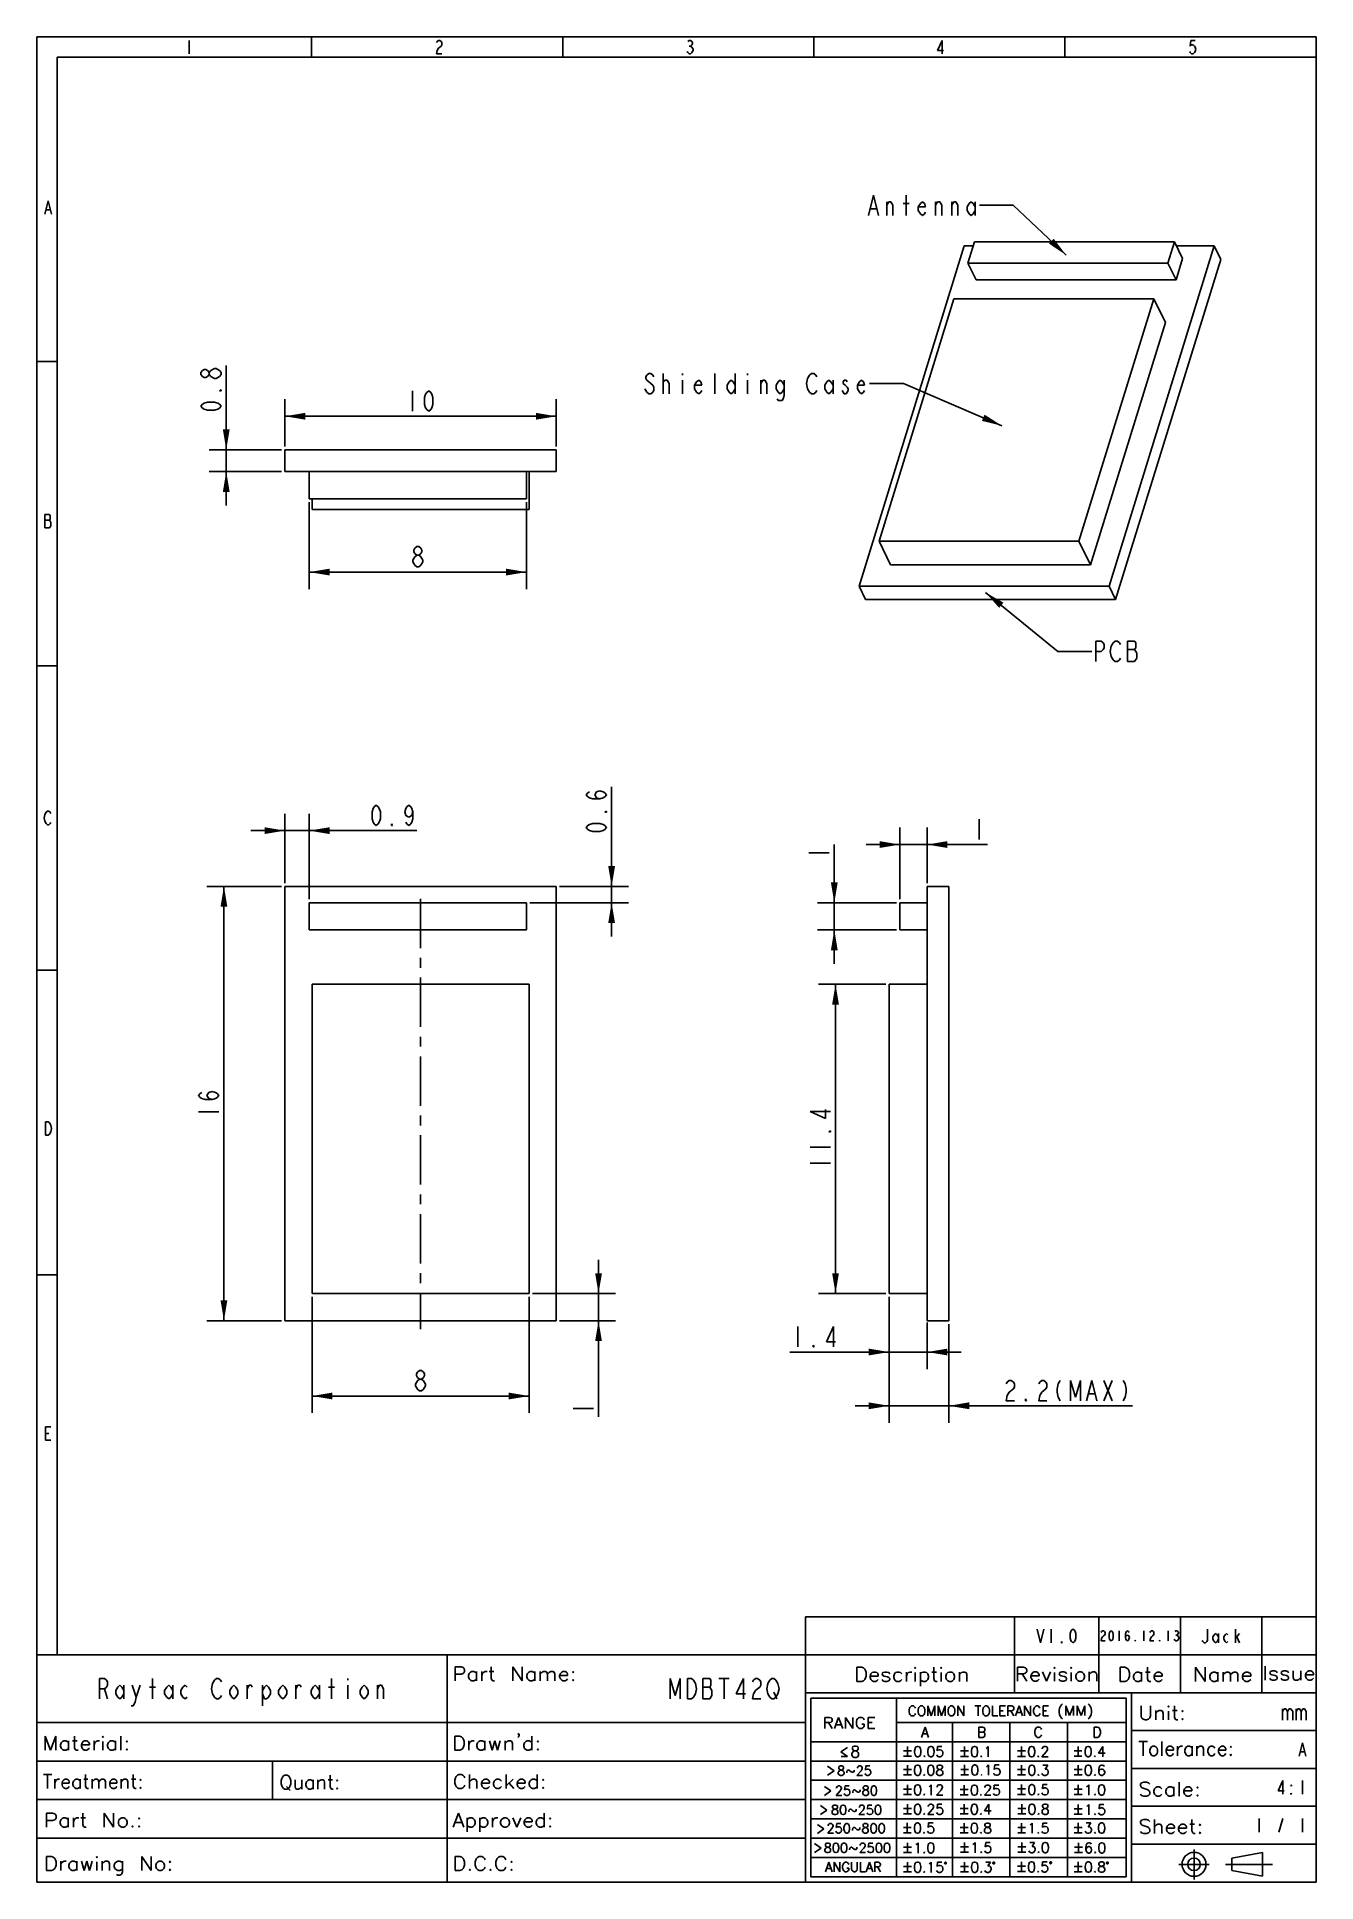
# Model space of a CAD drawing. Extents: x 0 to 189, y 4 to 276.
import ezdxf

# ---------------------------------------------------------------- set-up
doc = ezdxf.new("R2010")
doc.units = 0
doc.header["$LTSCALE"] = 19.36
doc.linetypes.add('CENTER', pattern=[0.6, 0.375, -0.075, 0.075, -0.075])
doc.layers.get('0').update_dxf_attribs({"linetype": 'CONTINUOUS'})
doc.layers.add('DEFAULT_1', color=7, linetype='CENTER')
doc.layers.add('尺寸', color=6, linetype='CONTINUOUS')

# ---------------------------------------------------------------- blocks, each defined once
blk = doc.blocks.new('_FILLED')
at = {"color": 0, "linetype": 'BYBLOCK'}
blk.add_solid([(0, 0), (-1, 0.167), (-1, -0.167)], dxfattribs=at)

msp = doc.modelspace()

# ---------------------------------------------------------------- linework, layer by layer
at = {"color": 0, "linetype": 'CONTINUOUS'}
for p, q in [((0, 275.55), (0, 3.65)), ((188.54, 275.55), (0, 275.55)), ((22.42, 275.04), (22.42, 273.06)), ((40.49, 272.57), (40.49, 275.55)), ((58.88, 274.71), (58.98, 274.87)), ((58.98, 274.87), (59.18, 275.04)), ((59.18, 275.04), (59.37, 275.04)), ((59.37, 275.04), (59.57, 274.87)), ((59.57, 274.87), (59.67, 274.71)), ((59.67, 274.71), (59.67, 274.38)), ((77.5, 272.57), (77.5, 275.55)), ((95.94, 274.87), (96.13, 275.04)), ((96.13, 275.04), (96.33, 275.04)), ((96.33, 275.04), (96.53, 274.87)), ((96.53, 274.87), (96.63, 274.71)), ((96.63, 274.71), (96.63, 274.54)), ((114.51, 272.57), (114.51, 275.55)), ((133.42, 275.04), (132.73, 273.55)), ((133.42, 273.06), (133.42, 275.04)), ((151.53, 272.57), (151.53, 275.55)), ((170.1, 275.04), (170, 274.21)), ((170.7, 275.04), (170.1, 275.04)), ((188.54, 3.65), (188.54, 275.55)), ((2.98, 272.57), (2.98, 37.14)), ((188.54, 272.57), (2.98, 272.57)), ((58.98, 273.55), (58.88, 273.06)), ((58.88, 273.06), (59.67, 273.06)), ((59.18, 273.88), (58.98, 273.55)), ((59.37, 274.05), (59.18, 273.88)), ((59.57, 274.21), (59.37, 274.05)), ((59.67, 274.38), (59.57, 274.21)), ((95.94, 273.23), (95.84, 273.39)), ((96.13, 273.06), (95.94, 273.23)), ((96.13, 274.21), (96.33, 274.21)), ((96.33, 273.06), (96.13, 273.06)), ((96.53, 274.38), (96.33, 274.21)), ((96.33, 274.21), (96.53, 274.05)), ((96.53, 273.23), (96.33, 273.06)), ((96.63, 274.54), (96.53, 274.38)), ((96.53, 274.05), (96.63, 273.88)), ((96.73, 273.55), (96.53, 273.23)), ((96.63, 273.88), (96.73, 273.72)), ((96.73, 273.72), (96.73, 273.55)), ((132.73, 273.55), (133.62, 273.55)), ((170, 273.23), (169.91, 273.39)), ((170, 274.21), (170.2, 274.38)), ((170.2, 273.06), (170, 273.23)), ((170.2, 274.38), (170.4, 274.38)), ((170.4, 273.06), (170.2, 273.06)), ((170.4, 274.38), (170.6, 274.21)), ((170.6, 273.23), (170.4, 273.06)), ((170.6, 274.21), (170.7, 274.05)), ((170.7, 273.39), (170.6, 273.23)), ((170.7, 274.05), (170.8, 273.72)), ((170.8, 273.72), (170.7, 273.39)), ((1.18, 249.41), (1.67, 251.39)), ((1.67, 251.39), (2.17, 249.41)), ((122.56, 249.24), (123.31, 252.24)), ((122.86, 250.24), (123.76, 250.24)), ((123.31, 252.24), (124.06, 249.24)), ((125.26, 249.24), (125.26, 251.24)), ((125.26, 250.74), (125.56, 251.24)), ((125.56, 251.24), (125.86, 251.24)), ((125.86, 251.24), (126.16, 250.74)), ((126.16, 250.74), (126.16, 249.24)), ((127.66, 250.99), (128.56, 250.99)), ((128.11, 249.24), (128.11, 252.24)), ((129.91, 250.49), (130.21, 250.99)), ((129.91, 249.99), (129.91, 250.49)), ((130.96, 250.49), (129.91, 250.49)), ((130.21, 250.99), (130.51, 251.24)), ((130.51, 251.24), (130.81, 250.99)), ((130.81, 250.99), (130.96, 250.49)), ((132.46, 249.24), (132.46, 251.24)), ((132.46, 250.74), (132.76, 251.24)), ((132.76, 251.24), (133.06, 251.24)), ((133.06, 251.24), (133.36, 250.74)), ((133.36, 250.74), (133.36, 249.24)), ((134.86, 249.24), (134.86, 251.24)), ((134.86, 250.74), (135.16, 251.24)), ((135.16, 251.24), (135.46, 251.24)), ((135.46, 251.24), (135.76, 250.74)), ((135.76, 250.74), (135.76, 249.24)), ((137.11, 250.49), (137.41, 250.99)), ((137.11, 249.99), (137.11, 250.49)), ((137.41, 250.99), (137.71, 251.24)), ((137.71, 251.24), (138.01, 250.99)), ((138.01, 250.99), (138.31, 250.49)), ((138.31, 251.24), (138.31, 249.24)), ((143.91, 250.74), (138.91, 250.74)), ((151.7, 243.39), (143.91, 250.74)), ((1.38, 250.07), (1.97, 250.07)), ((130.21, 249.49), (129.91, 249.99)), ((130.51, 249.24), (130.21, 249.49)), ((130.81, 249.49), (130.51, 249.24)), ((130.96, 249.74), (130.81, 249.49)), ((137.41, 249.49), (137.11, 249.99)), ((137.71, 249.24), (137.41, 249.49)), ((138.01, 249.49), (137.71, 249.24)), ((138.31, 249.99), (138.01, 249.49)), ((136.67, 244.76), (121.17, 194.62)), ((137.99, 244.76), (136.67, 244.76)), ((138.18, 245.36), (137.21, 242.23)), ((167.65, 245.36), (138.18, 245.36)), ((158.02, 194.62), (173.51, 244.76)), ((166.69, 242.23), (167.65, 245.36)), ((168.87, 242.88), (167.65, 245.36)), ((173.51, 244.76), (167.95, 244.76)), ((174.48, 242.77), (173.51, 244.76)), ((138.43, 239.74), (137.21, 242.23)), ((137.21, 242.23), (166.69, 242.23)), ((158.99, 192.64), (174.48, 242.77)), ((167.91, 239.74), (166.69, 242.23)), ((167.91, 239.74), (168.87, 242.88)), ((138.43, 239.74), (167.91, 239.74)), ((135.16, 236.96), (124.12, 201.24)), ((164.63, 236.96), (135.16, 236.96)), ((153.59, 201.24), (164.63, 236.96)), ((166.34, 233.48), (164.63, 236.96)), ((155.3, 197.76), (166.34, 233.48)), ((2.98, 227.72), (0, 227.72)), ((89.89, 225.71), (89.74, 225.46)), ((90.19, 225.96), (89.89, 225.71)), ((90.49, 225.96), (90.19, 225.96)), ((90.79, 225.71), (90.49, 225.96)), ((90.94, 225.46), (90.79, 225.71)), ((92.29, 222.96), (92.29, 225.96)), ((95.14, 225.96), (95.14, 225.71)), ((99.94, 222.96), (99.94, 225.96)), ((102.94, 225.96), (102.94, 222.96)), ((104.74, 225.96), (104.74, 225.71)), ((113.59, 225.21), (113.89, 225.71)), ((113.89, 225.71), (114.19, 225.96)), ((114.19, 225.96), (114.49, 225.96)), ((114.49, 225.96), (114.79, 225.71)), ((114.79, 225.71), (114.94, 225.46)), ((89.89, 223.21), (89.59, 223.71)), ((89.74, 225.46), (89.74, 225.21)), ((89.74, 225.21), (89.89, 224.96)), ((89.89, 224.96), (90.49, 224.46)), ((90.19, 222.96), (89.89, 223.21)), ((90.49, 222.96), (90.19, 222.96)), ((90.49, 224.46), (90.79, 224.21)), ((90.79, 223.21), (90.49, 222.96)), ((90.79, 224.21), (90.94, 223.96)), ((90.94, 223.46), (90.79, 223.21)), ((90.94, 223.96), (90.94, 223.46)), ((92.29, 224.71), (92.59, 224.96)), ((92.59, 224.96), (92.89, 224.96)), ((92.89, 224.96), (93.19, 224.46)), ((93.19, 224.46), (93.19, 222.96)), ((95.14, 224.96), (95.14, 222.96)), ((96.94, 224.21), (97.24, 224.71)), ((96.94, 223.71), (96.94, 224.21)), ((97.99, 224.21), (96.94, 224.21)), ((97.24, 223.21), (96.94, 223.71)), ((97.24, 224.71), (97.54, 224.96)), ((97.54, 222.96), (97.24, 223.21)), ((97.54, 224.96), (97.84, 224.71)), ((97.84, 223.21), (97.54, 222.96)), ((97.84, 224.71), (97.99, 224.21)), ((97.99, 223.46), (97.84, 223.21)), ((101.74, 224.21), (102.04, 224.71)), ((101.74, 223.71), (101.74, 224.21)), ((102.04, 223.21), (101.74, 223.71)), ((102.04, 224.71), (102.34, 224.96)), ((102.34, 222.96), (102.04, 223.21)), ((102.34, 224.96), (102.64, 224.71)), ((102.64, 223.21), (102.34, 222.96)), ((102.64, 224.71), (102.94, 224.21)), ((102.94, 223.71), (102.64, 223.21)), ((104.74, 224.96), (104.74, 222.96)), ((106.69, 222.96), (106.69, 224.96)), ((106.69, 224.46), (106.99, 224.96)), ((106.99, 224.96), (107.29, 224.96)), ((107.29, 224.96), (107.59, 224.46)), ((107.59, 224.46), (107.59, 222.96)), ((108.94, 224.21), (109.24, 224.71)), ((108.94, 223.71), (108.94, 224.21)), ((109.24, 223.21), (108.94, 223.71)), ((109.24, 224.71), (109.54, 224.96)), ((109.54, 222.96), (109.24, 223.21)), ((109.54, 224.96), (109.84, 224.71)), ((109.84, 223.21), (109.54, 222.96)), ((109.84, 224.71), (110.14, 224.21)), ((110.14, 223.71), (109.84, 223.21)), ((110.14, 224.96), (110.14, 222.71)), ((113.44, 224.46), (113.59, 225.21)), ((113.59, 223.71), (113.44, 224.46)), ((113.74, 223.46), (113.59, 223.71)), ((113.89, 223.21), (113.74, 223.46)), ((114.19, 222.96), (113.89, 223.21)), ((114.49, 222.96), (114.19, 222.96)), ((114.79, 223.21), (114.49, 222.96)), ((114.94, 223.46), (114.79, 223.21)), ((116.14, 224.21), (116.44, 224.71)), ((116.14, 223.71), (116.14, 224.21)), ((116.44, 223.21), (116.14, 223.71)), ((116.44, 224.71), (116.74, 224.96)), ((116.74, 222.96), (116.44, 223.21)), ((116.74, 224.96), (117.04, 224.71)), ((117.04, 223.21), (116.74, 222.96)), ((117.04, 224.71), (117.34, 224.21)), ((117.34, 223.71), (117.04, 223.21)), ((117.34, 224.96), (117.34, 222.96)), ((118.84, 223.21), (118.69, 223.46)), ((118.99, 224.96), (118.84, 224.71)), ((118.84, 224.71), (118.84, 224.46)), ((118.84, 224.46), (119.14, 224.21)), ((118.99, 222.96), (118.84, 223.21)), ((119.29, 224.96), (118.99, 224.96)), ((119.29, 222.96), (118.99, 222.96)), ((119.14, 224.21), (119.44, 223.96)), ((119.44, 224.71), (119.29, 224.96)), ((119.59, 223.46), (119.29, 222.96)), ((119.44, 223.96), (119.59, 223.71)), ((119.59, 223.71), (119.59, 223.46)), ((120.94, 224.21), (121.24, 224.71)), ((120.94, 223.71), (120.94, 224.21)), ((121.99, 224.21), (120.94, 224.21)), ((121.24, 223.21), (120.94, 223.71)), ((121.24, 224.71), (121.54, 224.96)), ((121.54, 222.96), (121.24, 223.21)), ((121.54, 224.96), (121.84, 224.71)), ((121.84, 223.21), (121.54, 222.96)), ((121.84, 224.71), (121.99, 224.21)), ((121.99, 223.46), (121.84, 223.21)), ((127.74, 224.46), (122.74, 224.46)), ((142.24, 218.25), (127.74, 224.46)), ((109.24, 221.96), (109.09, 222.21)), ((109.84, 221.96), (109.24, 221.96)), ((109.99, 222.21), (109.84, 221.96)), ((110.14, 222.71), (109.99, 222.21)), ((36.55, 214.7), (36.55, 211.5)), ((76.55, 214.7), (36.55, 214.7)), ((76.55, 214.7), (76.55, 211.5)), ((76.55, 211.5), (36.55, 211.5)), ((40.15, 211.5), (40.15, 207.5)), ((72.15, 211.5), (72.15, 207.5)), ((72.55, 211.5), (72.55, 205.9)), ((72.15, 207.5), (40.15, 207.5)), ((40.55, 207.5), (40.55, 205.9)), ((1.87, 205.17), (1.18, 205.17)), ((1.18, 205.17), (1.18, 203.19)), ((1.18, 204.34), (1.87, 204.34)), ((1.97, 205), (1.87, 205.17)), ((1.87, 204.34), (1.97, 204.51)), ((1.97, 204.18), (1.87, 204.34)), ((1.97, 204.51), (1.97, 205)), ((2.07, 204.01), (1.97, 204.18)), ((2.07, 203.52), (2.07, 204.01)), ((72.55, 205.9), (40.55, 205.9)), ((1.18, 203.19), (1.87, 203.19)), ((1.87, 203.19), (2.07, 203.52)), ((125.83, 197.76), (124.12, 201.24)), ((124.12, 201.24), (153.59, 201.24)), ((155.3, 197.76), (153.59, 201.24)), ((125.83, 197.76), (155.3, 197.76)), ((122.15, 192.64), (121.17, 194.62)), ((121.17, 194.62), (158.02, 194.62)), ((139.81, 193.69), (150.5, 185.01)), ((158.99, 192.64), (158.02, 194.62)), ((122.15, 192.64), (158.99, 192.64)), ((150.5, 185.01), (155.5, 185.01)), ((156.1, 183.51), (156.1, 186.51)), ((156.1, 186.51), (156.85, 186.51)), ((156.85, 185.01), (156.1, 185.01)), ((156.85, 186.51), (157.15, 186.26)), ((157.15, 185.26), (156.85, 185.01)), ((157.15, 186.26), (157.3, 186.01)), ((157.3, 185.51), (157.15, 185.26)), ((157.3, 186.01), (157.3, 185.51)), ((158.2, 185.01), (158.35, 185.76)), ((158.35, 184.26), (158.2, 185.01)), ((158.35, 185.76), (158.5, 186.01)), ((158.5, 186.01), (158.65, 186.26)), ((158.65, 186.26), (158.95, 186.51)), ((158.95, 186.51), (159.25, 186.51)), ((159.25, 186.51), (159.55, 186.26)), ((159.55, 186.26), (159.7, 186.01)), ((160.75, 186.51), (160.75, 183.51)), ((161.8, 186.51), (160.75, 186.51)), ((160.75, 185.26), (161.8, 185.26)), ((161.95, 186.26), (161.8, 186.51)), ((161.8, 185.26), (161.95, 185.51)), ((161.95, 185.01), (161.8, 185.26)), ((161.95, 185.51), (161.95, 186.26)), ((162.1, 184.76), (161.95, 185.01)), ((2.98, 182.87), (0, 182.87)), ((158.5, 184.01), (158.35, 184.26)), ((158.65, 183.76), (158.5, 184.01)), ((158.95, 183.51), (158.65, 183.76)), ((159.25, 183.51), (158.95, 183.51)), ((159.55, 183.76), (159.25, 183.51)), ((159.7, 184.01), (159.55, 183.76)), ((160.75, 183.51), (161.8, 183.51)), ((161.8, 183.51), (162.1, 184.01)), ((162.1, 184.01), (162.1, 184.76)), ((1.08, 160.46), (1.18, 160.96)), ((1.18, 159.97), (1.08, 160.46)), ((1.18, 160.96), (1.38, 161.29)), ((1.38, 161.29), (1.58, 161.45)), ((1.58, 161.45), (1.77, 161.45)), ((1.77, 161.45), (1.97, 161.29)), ((1.97, 161.29), (2.07, 161.12)), ((1.38, 159.64), (1.18, 159.97)), ((1.58, 159.47), (1.38, 159.64)), ((1.77, 159.47), (1.58, 159.47)), ((1.97, 159.64), (1.77, 159.47)), ((2.07, 159.8), (1.97, 159.64)), ((36.55, 150.37), (36.55, 86.37)), ((76.55, 150.37), (36.55, 150.37)), ((76.55, 86.37), (76.55, 150.37)), ((131.21, 86.37), (131.21, 150.37)), ((134.41, 150.37), (131.21, 150.37)), ((134.41, 86.37), (134.41, 150.37)), ((40.15, 147.97), (40.15, 143.97)), ((72.15, 147.97), (40.15, 147.97)), ((72.15, 143.97), (72.15, 147.97)), ((127.21, 143.97), (127.21, 147.97)), ((131.21, 147.97), (127.21, 147.97)), ((40.15, 143.97), (72.15, 143.97)), ((131.21, 143.97), (127.21, 143.97)), ((2.98, 138.01), (0, 138.01)), ((40.55, 135.97), (40.55, 90.37)), ((72.55, 135.97), (40.55, 135.97)), ((72.55, 90.37), (72.55, 135.97)), ((125.61, 90.37), (125.61, 135.97)), ((131.21, 135.97), (125.61, 135.97)), ((1.28, 113.7), (1.28, 115.68)), ((1.28, 115.68), (1.67, 115.68)), ((1.67, 115.68), (1.87, 115.51)), ((1.87, 115.51), (2.07, 115.18)), ((2.07, 115.18), (2.17, 114.69)), ((2.17, 114.69), (2.07, 114.19)), ((1.67, 113.7), (1.28, 113.7)), ((1.87, 113.86), (1.67, 113.7)), ((2.07, 114.19), (1.87, 113.86)), ((2.98, 93.16), (0, 93.16)), ((40.55, 90.37), (72.55, 90.37)), ((131.21, 90.37), (125.61, 90.37)), ((36.55, 86.37), (76.55, 86.37)), ((134.41, 86.37), (131.21, 86.37)), ((1.28, 68.75), (1.28, 70.73)), ((1.28, 70.73), (2.07, 70.73)), ((1.28, 69.74), (1.77, 69.74)), ((2.07, 68.75), (1.28, 68.75)), ((188.54, 42.73), (113.28, 42.73)), ((113.28, 37.14), (113.28, 42.73)), ((113.28, 3.65), (113.28, 42.73)), ((144.08, 37.14), (144.08, 42.73)), ((144.08, 42.73), (144.08, 31.56)), ((147.41, 40.93), (147.91, 38.93)), ((147.91, 38.93), (148.41, 40.93)), ((149.51, 40.93), (149.51, 38.93)), ((152.51, 40.77), (152.71, 40.93)), ((152.71, 40.93), (152.91, 40.77)), ((156.54, 37.14), (156.54, 42.73)), ((156.54, 42.73), (156.54, 31.56)), ((168.54, 37.14), (168.54, 42.73)), ((168.54, 42.73), (168.54, 31.56)), ((172.54, 40.93), (172.54, 39.27)), ((176.64, 38.93), (176.64, 40.93)), ((180.54, 37.14), (180.54, 42.73)), ((180.54, 42.73), (180.54, 31.56)), ((188.54, 37.14), (188.54, 42.73)), ((151.01, 38.93), (151.01, 39.1)), ((151.01, 39.1), (151.11, 38.93)), ((151.11, 38.93), (151.01, 38.93)), ((152.31, 40.27), (152.41, 40.6)), ((152.31, 39.6), (152.31, 40.27)), ((152.41, 39.27), (152.31, 39.6)), ((152.41, 40.6), (152.51, 40.77)), ((152.51, 39.1), (152.41, 39.27)), ((152.71, 38.93), (152.51, 39.1)), ((152.91, 39.1), (152.71, 38.93)), ((152.91, 40.77), (153.01, 40.6)), ((153.01, 39.27), (152.91, 39.1)), ((153.01, 40.6), (153.11, 40.27)), ((153.11, 39.6), (153.01, 39.27)), ((153.11, 40.27), (153.11, 39.6)), ((156.84, 40.43), (156.91, 40.56)), ((156.91, 39.56), (156.84, 39.18)), ((156.84, 39.18), (157.44, 39.18)), ((156.91, 40.56), (157.06, 40.68)), ((157.06, 39.81), (156.91, 39.56)), ((157.06, 40.68), (157.21, 40.68)), ((157.21, 39.93), (157.06, 39.81)), ((157.21, 40.68), (157.36, 40.56)), ((157.36, 40.06), (157.21, 39.93)), ((157.36, 40.56), (157.44, 40.43)), ((157.44, 40.18), (157.36, 40.06)), ((157.44, 40.43), (157.44, 40.18)), ((158.04, 40.18), (158.11, 40.43)), ((158.04, 39.68), (158.04, 40.18)), ((158.11, 39.43), (158.04, 39.68)), ((158.11, 40.43), (158.19, 40.56)), ((158.19, 39.31), (158.11, 39.43)), ((158.19, 40.56), (158.34, 40.68)), ((158.34, 39.18), (158.19, 39.31)), ((158.34, 40.68), (158.49, 40.56)), ((158.49, 39.31), (158.34, 39.18)), ((158.49, 40.56), (158.56, 40.43)), ((158.56, 39.43), (158.49, 39.31)), ((158.56, 40.43), (158.64, 40.18)), ((158.64, 39.68), (158.56, 39.43)), ((158.64, 40.18), (158.64, 39.68)), ((159.54, 40.68), (159.54, 39.18)), ((160.44, 40.18), (160.51, 40.43)), ((160.44, 39.68), (160.44, 40.18)), ((160.44, 39.68), (160.51, 39.93)), ((160.51, 39.43), (160.44, 39.68)), ((160.51, 40.43), (160.59, 40.56)), ((160.51, 39.93), (160.74, 40.06)), ((160.59, 39.31), (160.51, 39.43)), ((160.59, 40.56), (160.74, 40.68)), ((160.74, 39.18), (160.59, 39.31)), ((160.74, 40.68), (160.89, 40.56)), ((160.74, 40.06), (160.96, 39.93)), ((160.89, 39.31), (160.74, 39.18)), ((160.89, 40.56), (160.96, 40.43)), ((160.96, 39.43), (160.89, 39.31)), ((160.96, 39.93), (161.04, 39.68)), ((161.04, 39.68), (160.96, 39.43)), ((161.86, 39.18), (161.86, 39.31)), ((161.86, 39.31), (161.94, 39.18)), ((161.94, 39.18), (161.86, 39.18)), ((163.14, 40.68), (163.14, 39.18)), ((164.04, 40.43), (164.11, 40.56)), ((164.11, 39.56), (164.04, 39.18)), ((164.04, 39.18), (164.64, 39.18)), ((164.11, 40.56), (164.26, 40.68)), ((164.26, 39.81), (164.11, 39.56)), ((164.26, 40.68), (164.41, 40.68)), ((164.41, 39.93), (164.26, 39.81)), ((164.41, 40.68), (164.56, 40.56)), ((164.56, 40.06), (164.41, 39.93)), ((164.56, 40.56), (164.64, 40.43)), ((164.64, 40.18), (164.56, 40.06)), ((164.64, 40.43), (164.64, 40.18)), ((165.46, 39.18), (165.46, 39.31)), ((165.46, 39.31), (165.54, 39.18)), ((165.54, 39.18), (165.46, 39.18)), ((166.74, 40.68), (166.74, 39.18)), ((167.71, 39.31), (167.64, 39.43)), ((167.71, 40.56), (167.86, 40.68)), ((167.86, 39.18), (167.71, 39.31)), ((167.86, 40.68), (168.01, 40.68)), ((167.86, 40.06), (168.01, 40.06)), ((168.01, 39.18), (167.86, 39.18)), ((168.01, 40.68), (168.16, 40.56)), ((168.16, 40.18), (168.01, 40.06)), ((168.01, 40.06), (168.16, 39.93)), ((168.16, 39.31), (168.01, 39.18)), ((168.16, 40.56), (168.24, 40.43)), ((168.24, 40.31), (168.16, 40.18)), ((168.16, 39.93), (168.24, 39.81)), ((168.24, 39.43), (168.16, 39.31)), ((168.24, 40.43), (168.24, 40.31)), ((168.24, 39.81), (168.31, 39.68)), ((168.31, 39.56), (168.24, 39.43)), ((168.31, 39.68), (168.31, 39.56)), ((171.84, 39.1), (171.74, 39.27)), ((172.04, 38.93), (171.84, 39.1)), ((172.24, 38.93), (172.04, 38.93)), ((172.44, 39.1), (172.24, 38.93)), ((172.54, 39.27), (172.44, 39.1)), ((173.34, 39.77), (173.54, 40.1)), ((173.34, 39.43), (173.34, 39.77)), ((173.54, 39.1), (173.34, 39.43)), ((173.54, 40.1), (173.74, 40.27)), ((173.74, 38.93), (173.54, 39.1)), ((173.74, 40.27), (173.94, 40.1)), ((173.94, 39.1), (173.74, 38.93)), ((173.94, 40.1), (174.14, 39.77)), ((174.14, 39.43), (173.94, 39.1)), ((174.14, 40.27), (174.14, 38.93)), ((174.94, 39.77), (175.14, 40.1)), ((174.94, 39.43), (174.94, 39.77)), ((175.14, 39.1), (174.94, 39.43)), ((175.14, 40.1), (175.34, 40.27)), ((175.34, 38.93), (175.14, 39.1)), ((175.34, 40.27), (175.54, 40.1)), ((175.54, 39.1), (175.34, 38.93)), ((176.64, 39.6), (177.24, 40.27)), ((176.84, 39.77), (177.24, 38.93)), ((113.28, 37.13), (0, 37.13)), ((0, 3.65), (0, 37.13)), ((60.46, 3.65), (60.46, 37.13)), ((61.63, 35.39), (62.52, 35.39)), ((61.63, 35.39), (61.63, 33.31)), ((62.52, 35.39), (62.82, 35.29)), ((66.97, 35.39), (66.97, 33.71)), ((70.13, 35.39), (71.51, 33.31)), ((70.13, 35.39), (70.13, 33.31)), ((71.51, 33.31), (71.51, 35.39)), ((188.54, 37.14), (113.28, 37.14)), ((113.28, 37.14), (188.54, 37.14)), ((113.28, 3.65), (113.28, 37.13)), ((181.03, 35.48), (181.03, 33.4)), ((9.23, 30.65), (9.23, 33.65)), ((9.23, 33.65), (9.98, 33.65)), ((9.98, 33.65), (10.28, 33.4)), ((10.28, 33.4), (10.43, 33.15)), ((10.43, 32.65), (10.28, 32.4)), ((10.43, 33.15), (10.43, 32.65)), ((11.93, 32.4), (12.23, 32.65)), ((12.23, 32.65), (12.53, 32.4)), ((12.83, 32.65), (12.83, 30.65)), ((14.03, 32.65), (14.63, 30.9)), ((14.63, 30.9), (15.23, 32.65)), ((17.03, 30.65), (17.03, 33.65)), ((19.13, 32.4), (19.43, 32.65)), ((19.43, 32.65), (19.73, 32.4)), ((20.03, 32.65), (20.03, 30.65)), ((21.53, 32.4), (21.83, 32.65)), ((21.83, 32.65), (22.13, 32.4)), ((25.73, 32.15), (25.88, 32.9)), ((25.88, 32.9), (26.03, 33.15)), ((26.03, 33.15), (26.18, 33.4)), ((26.18, 33.4), (26.48, 33.65)), ((26.48, 33.65), (26.78, 33.65)), ((26.78, 33.65), (27.08, 33.4)), ((27.08, 33.4), (27.23, 33.15)), ((28.73, 32.4), (29.03, 32.65)), ((29.03, 32.65), (29.33, 32.4)), ((30.98, 30.65), (30.98, 32.65)), ((30.98, 32.15), (31.28, 32.65)), ((31.28, 32.65), (31.58, 32.65)), ((31.58, 32.65), (31.73, 32.4)), ((33.23, 32.65), (33.23, 29.65)), ((33.53, 32.4), (33.83, 32.65)), ((33.83, 32.65), (34.13, 32.4)), ((35.93, 32.4), (36.23, 32.65)), ((36.23, 32.65), (36.53, 32.4)), ((38.18, 30.65), (38.18, 32.65)), ((38.18, 32.15), (38.48, 32.65)), ((38.48, 32.65), (38.78, 32.65)), ((38.78, 32.65), (38.93, 32.4)), ((40.73, 32.4), (41.03, 32.65)), ((41.03, 32.65), (41.33, 32.4)), ((41.63, 32.65), (41.63, 30.65)), ((43.43, 30.65), (43.43, 33.65)), ((45.83, 33.65), (45.83, 33.4)), ((45.83, 32.65), (45.83, 30.65)), ((47.93, 32.4), (48.23, 32.65)), ((48.23, 32.65), (48.53, 32.4)), ((50.18, 30.65), (50.18, 32.65)), ((50.18, 32.15), (50.48, 32.65)), ((50.48, 32.65), (50.78, 32.65)), ((50.78, 32.65), (51.08, 32.15)), ((62.52, 34.3), (61.63, 34.3)), ((62.82, 34.4), (62.52, 34.3)), ((62.82, 35.29), (62.92, 35.19)), ((62.92, 34.5), (62.82, 34.4)), ((62.92, 35.19), (63.02, 34.99)), ((63.02, 34.69), (62.92, 34.5)), ((63.02, 34.99), (63.02, 34.69)), ((63.71, 34.4), (63.61, 34.1)), ((63.61, 34.1), (63.61, 33.9)), ((63.61, 33.9), (63.71, 33.61)), ((63.91, 34.6), (63.71, 34.4)), ((63.71, 33.61), (63.91, 33.41)), ((64.1, 34.69), (63.91, 34.6)), ((63.91, 33.41), (64.1, 33.31)), ((64.4, 34.69), (64.1, 34.69)), ((64.1, 33.31), (64.4, 33.31)), ((64.6, 34.6), (64.4, 34.69)), ((64.4, 33.31), (64.6, 33.41)), ((64.8, 34.4), (64.6, 34.6)), ((64.6, 33.41), (64.8, 33.61)), ((64.8, 34.69), (64.8, 33.31)), ((65.59, 34.69), (65.59, 33.31)), ((65.59, 34.1), (65.68, 34.4)), ((65.68, 34.4), (65.88, 34.6)), ((65.88, 34.6), (66.08, 34.69)), ((66.08, 34.69), (66.37, 34.69)), ((66.67, 34.69), (67.36, 34.69)), ((66.97, 33.71), (67.07, 33.41)), ((67.07, 33.41), (67.27, 33.31)), ((67.27, 33.31), (67.46, 33.31)), ((72.31, 34.4), (72.21, 34.1)), ((72.21, 34.1), (72.21, 33.9)), ((72.21, 33.9), (72.31, 33.61)), ((72.5, 34.6), (72.31, 34.4)), ((72.31, 33.61), (72.5, 33.41)), ((72.7, 34.69), (72.5, 34.6)), ((72.5, 33.41), (72.7, 33.31)), ((73, 34.69), (72.7, 34.69)), ((72.7, 33.31), (73, 33.31)), ((73.2, 34.6), (73, 34.69)), ((73, 33.31), (73.2, 33.41)), ((73.39, 34.4), (73.2, 34.6)), ((73.2, 33.41), (73.39, 33.61)), ((73.39, 34.69), (73.39, 33.31)), ((74.18, 34.69), (74.18, 33.31)), ((74.18, 34.3), (74.48, 34.6)), ((74.48, 34.6), (74.68, 34.69)), ((74.68, 34.69), (74.97, 34.69)), ((74.97, 34.69), (75.17, 34.6)), ((75.17, 34.6), (75.27, 34.3)), ((75.27, 34.3), (75.57, 34.6)), ((75.27, 34.3), (75.27, 33.31)), ((75.57, 34.6), (75.76, 34.69)), ((75.76, 34.69), (76.06, 34.69)), ((76.06, 34.69), (76.26, 34.6)), ((76.26, 34.6), (76.36, 34.3)), ((76.36, 34.3), (76.36, 33.31)), ((77.15, 34.4), (77.05, 34.1)), ((77.05, 34.1), (78.23, 34.1)), ((77.05, 34.1), (77.05, 33.9)), ((77.05, 33.9), (77.15, 33.61)), ((77.35, 34.6), (77.15, 34.4)), ((77.15, 33.61), (77.35, 33.41)), ((77.54, 34.69), (77.35, 34.6)), ((77.35, 33.41), (77.54, 33.31)), ((77.84, 34.69), (77.54, 34.69)), ((77.54, 33.31), (77.84, 33.31)), ((78.04, 34.6), (77.84, 34.69)), ((77.84, 33.31), (78.04, 33.41)), ((78.14, 34.5), (78.04, 34.6)), ((78.04, 33.41), (78.23, 33.61)), ((78.23, 34.3), (78.14, 34.5)), ((78.23, 34.1), (78.23, 34.3)), ((79.02, 34.69), (78.93, 34.6)), ((78.93, 34.6), (79.02, 34.5)), ((79.02, 33.51), (78.93, 33.41)), ((78.93, 33.41), (79.02, 33.31)), ((79.12, 34.6), (79.02, 34.69)), ((79.02, 34.5), (79.12, 34.6)), ((79.12, 33.41), (79.02, 33.51)), ((79.02, 33.31), (79.12, 33.41)), ((93.33, 30.65), (93.33, 33.65)), ((93.33, 33.65), (94.08, 31.15)), ((94.08, 31.15), (94.83, 33.65)), ((94.83, 33.65), (94.83, 30.65)), ((95.88, 33.65), (96.48, 33.65)), ((95.88, 30.65), (95.88, 33.65)), ((96.48, 33.65), (96.78, 33.4)), ((96.78, 33.4), (96.93, 33.15)), ((96.93, 33.15), (97.08, 32.9)), ((97.08, 32.9), (97.23, 32.15)), ((98.13, 33.65), (98.13, 30.65)), ((99.18, 33.65), (98.13, 33.65)), ((99.33, 33.4), (99.18, 33.65)), ((99.18, 32.4), (99.33, 32.65)), ((99.33, 32.65), (99.33, 33.4)), ((100.53, 33.65), (102.03, 33.65)), ((101.28, 33.65), (101.28, 30.65)), ((104.13, 33.65), (103.08, 31.4)), ((104.13, 30.65), (104.13, 33.65)), ((105.48, 33.15), (105.63, 33.4)), ((105.63, 33.4), (105.93, 33.65)), ((105.93, 33.65), (106.23, 33.65)), ((106.23, 33.65), (106.53, 33.4)), ((106.53, 33.4), (106.68, 33.15)), ((106.68, 32.65), (106.53, 32.4)), ((106.68, 33.15), (106.68, 32.65)), ((107.58, 32.15), (107.73, 32.9)), ((107.73, 32.9), (107.88, 33.15)), ((107.88, 33.15), (108.03, 33.4)), ((108.03, 33.4), (108.33, 33.65)), ((108.33, 33.65), (108.63, 33.65)), ((108.63, 33.65), (108.93, 33.4)), ((108.93, 33.4), (109.08, 33.15)), ((109.08, 33.15), (109.23, 32.9)), ((109.23, 32.9), (109.38, 32.15)), ((120.84, 35.31), (121.54, 35.31)), ((120.84, 35.31), (120.84, 33.23)), ((121.54, 33.23), (120.84, 33.23)), ((121.54, 35.31), (121.83, 35.21)), ((121.83, 33.33), (121.54, 33.23)), ((121.83, 35.21), (122.03, 35.01)), ((122.03, 33.53), (121.83, 33.33)), ((122.03, 35.01), (122.13, 34.81)), ((122.13, 33.73), (122.03, 33.53)), ((122.13, 34.81), (122.23, 34.52)), ((122.23, 34.02), (122.13, 33.73)), ((122.23, 34.52), (122.23, 34.02)), ((122.92, 34.32), (122.82, 34.02)), ((122.82, 34.02), (124.01, 34.02)), ((122.82, 34.02), (122.82, 33.82)), ((122.82, 33.82), (122.92, 33.53)), ((123.12, 34.52), (122.92, 34.32)), ((122.92, 33.53), (123.12, 33.33)), ((123.31, 34.61), (123.12, 34.52)), ((123.12, 33.33), (123.31, 33.23)), ((123.61, 34.61), (123.31, 34.61)), ((123.31, 33.23), (123.61, 33.23)), ((123.81, 34.52), (123.61, 34.61)), ((123.61, 33.23), (123.81, 33.33)), ((123.91, 34.42), (123.81, 34.52)), ((123.81, 33.33), (124.01, 33.53)), ((124.01, 34.22), (123.91, 34.42)), ((124.01, 34.02), (124.01, 34.22)), ((124.7, 34.52), (124.6, 34.32)), ((124.6, 34.32), (124.7, 34.12)), ((124.7, 33.33), (124.6, 33.53)), ((124.99, 34.61), (124.7, 34.52)), ((124.7, 34.12), (124.9, 34.02)), ((124.99, 33.23), (124.7, 33.33)), ((124.9, 34.02), (125.39, 33.92)), ((125.29, 34.61), (124.99, 34.61)), ((125.29, 33.23), (124.99, 33.23)), ((125.59, 34.52), (125.29, 34.61)), ((125.59, 33.33), (125.29, 33.23)), ((125.39, 33.92), (125.59, 33.82)), ((125.69, 34.32), (125.59, 34.52)), ((125.59, 33.82), (125.69, 33.63)), ((125.69, 33.53), (125.59, 33.33)), ((125.69, 33.63), (125.69, 33.53)), ((126.38, 34.32), (126.28, 34.02)), ((126.28, 34.02), (126.28, 33.82)), ((126.28, 33.82), (126.38, 33.53)), ((126.57, 34.52), (126.38, 34.32)), ((126.38, 33.53), (126.57, 33.33)), ((126.77, 34.61), (126.57, 34.52)), ((126.57, 33.33), (126.77, 33.23)), ((127.07, 34.61), (126.77, 34.61)), ((126.77, 33.23), (127.07, 33.23)), ((127.27, 34.52), (127.07, 34.61)), ((127.07, 33.23), (127.27, 33.33)), ((127.47, 34.32), (127.27, 34.52)), ((127.27, 33.33), (127.47, 33.53)), ((128.16, 34.61), (128.16, 33.23)), ((128.16, 34.02), (128.26, 34.32)), ((128.26, 34.32), (128.45, 34.52)), ((128.45, 34.52), (128.65, 34.61)), ((128.65, 34.61), (128.95, 34.61)), ((129.44, 35.31), (129.34, 35.21)), ((129.34, 35.21), (129.44, 35.11)), ((129.54, 35.21), (129.44, 35.31)), ((129.44, 35.11), (129.54, 35.21)), ((129.44, 34.52), (129.44, 33.23)), ((130.23, 34.61), (130.23, 32.54)), ((130.23, 34.32), (130.43, 34.52)), ((130.43, 33.33), (130.23, 33.53)), ((130.43, 34.52), (130.63, 34.61)), ((130.63, 33.23), (130.43, 33.33)), ((130.63, 34.61), (130.92, 34.61)), ((130.92, 33.23), (130.63, 33.23)), ((130.92, 34.61), (131.12, 34.52)), ((131.12, 33.33), (130.92, 33.23)), ((131.12, 34.52), (131.32, 34.32)), ((131.32, 33.53), (131.12, 33.33)), ((131.32, 34.32), (131.42, 34.02)), ((131.42, 33.82), (131.32, 33.53)), ((131.42, 34.02), (131.42, 33.82)), ((131.91, 34.61), (132.6, 34.61)), ((132.21, 35.31), (132.21, 33.63)), ((132.21, 33.63), (132.31, 33.33)), ((132.31, 33.33), (132.5, 33.23)), ((132.5, 33.23), (132.7, 33.23)), ((133.3, 35.31), (133.2, 35.21)), ((133.2, 35.21), (133.3, 35.11)), ((133.39, 35.21), (133.3, 35.31)), ((133.3, 35.11), (133.39, 35.21)), ((133.3, 34.52), (133.3, 33.23)), ((134.09, 34.32), (133.99, 34.02)), ((133.99, 34.02), (133.99, 33.82)), ((133.99, 33.82), (134.09, 33.53)), ((134.28, 34.52), (134.09, 34.32)), ((134.09, 33.53), (134.28, 33.33)), ((134.48, 34.61), (134.28, 34.52)), ((134.28, 33.33), (134.48, 33.23)), ((134.78, 34.61), (134.48, 34.61)), ((134.48, 33.23), (134.78, 33.23)), ((134.97, 34.52), (134.78, 34.61)), ((134.78, 33.23), (134.97, 33.33)), ((135.17, 34.32), (134.97, 34.52)), ((134.97, 33.33), (135.17, 33.53)), ((135.27, 34.02), (135.17, 34.32)), ((135.17, 33.53), (135.27, 33.82)), ((135.27, 33.82), (135.27, 34.02)), ((135.96, 34.61), (135.96, 33.23)), ((135.96, 34.22), (136.26, 34.52)), ((136.26, 34.52), (136.46, 34.61)), ((136.46, 34.61), (136.75, 34.61)), ((136.75, 34.61), (136.95, 34.52)), ((136.95, 34.52), (137.05, 34.22)), ((137.05, 34.22), (137.05, 33.23)), ((144.54, 35.34), (145.43, 35.34)), ((144.54, 35.34), (144.54, 33.26)), ((145.43, 34.35), (144.54, 34.35)), ((145.23, 34.35), (145.92, 33.26)), ((145.43, 35.34), (145.73, 35.24)), ((145.73, 34.45), (145.43, 34.35)), ((145.73, 35.24), (145.83, 35.14)), ((145.83, 34.55), (145.73, 34.45)), ((145.83, 35.14), (145.92, 34.94)), ((145.92, 34.75), (145.83, 34.55)), ((145.92, 34.94), (145.92, 34.75)), ((146.62, 34.35), (146.52, 34.05)), ((146.52, 34.05), (147.7, 34.05)), ((146.52, 34.05), (146.52, 33.86)), ((146.52, 33.86), (146.62, 33.56)), ((146.81, 34.55), (146.62, 34.35)), ((146.62, 33.56), (146.81, 33.36)), ((147.01, 34.65), (146.81, 34.55)), ((146.81, 33.36), (147.01, 33.26)), ((147.31, 34.65), (147.01, 34.65)), ((147.01, 33.26), (147.31, 33.26)), ((147.51, 34.55), (147.31, 34.65)), ((147.31, 33.26), (147.51, 33.36)), ((147.6, 34.45), (147.51, 34.55)), ((147.51, 33.36), (147.7, 33.56)), ((147.7, 34.25), (147.6, 34.45)), ((147.7, 34.05), (147.7, 34.25)), ((148.2, 34.65), (148.79, 33.26)), ((148.79, 33.26), (149.38, 34.65)), ((149.98, 35.34), (149.88, 35.24)), ((149.88, 35.24), (149.98, 35.14)), ((150.08, 35.24), (149.98, 35.34)), ((149.98, 35.14), (150.08, 35.24)), ((149.98, 34.55), (149.98, 33.26)), ((150.77, 34.55), (150.67, 34.35)), ((150.67, 34.35), (150.77, 34.15)), ((150.77, 33.36), (150.67, 33.56)), ((151.06, 34.65), (150.77, 34.55)), ((150.77, 34.15), (150.96, 34.05)), ((151.06, 33.26), (150.77, 33.36)), ((150.96, 34.05), (151.46, 33.96)), ((151.36, 34.65), (151.06, 34.65)), ((151.36, 33.26), (151.06, 33.26)), ((151.66, 34.55), (151.36, 34.65)), ((151.66, 33.36), (151.36, 33.26)), ((151.46, 33.96), (151.66, 33.86)), ((151.76, 34.35), (151.66, 34.55)), ((151.66, 33.86), (151.76, 33.66)), ((151.76, 33.56), (151.66, 33.36)), ((151.76, 33.66), (151.76, 33.56)), ((152.45, 35.34), (152.35, 35.24)), ((152.35, 35.24), (152.45, 35.14)), ((152.55, 35.24), (152.45, 35.34)), ((152.45, 35.14), (152.55, 35.24)), ((152.45, 34.55), (152.45, 33.26)), ((153.24, 34.35), (153.14, 34.05)), ((153.14, 34.05), (153.14, 33.86)), ((153.14, 33.86), (153.24, 33.56)), ((153.43, 34.55), (153.24, 34.35)), ((153.24, 33.56), (153.43, 33.36)), ((153.63, 34.65), (153.43, 34.55)), ((153.43, 33.36), (153.63, 33.26)), ((153.93, 34.65), (153.63, 34.65)), ((153.63, 33.26), (153.93, 33.26)), ((154.13, 34.55), (153.93, 34.65)), ((153.93, 33.26), (154.13, 33.36)), ((154.32, 34.35), (154.13, 34.55)), ((154.13, 33.36), (154.32, 33.56)), ((154.42, 34.05), (154.32, 34.35)), ((154.32, 33.56), (154.42, 33.86)), ((154.42, 33.86), (154.42, 34.05)), ((155.11, 34.65), (155.11, 33.26)), ((155.11, 34.25), (155.41, 34.55)), ((155.41, 34.55), (155.61, 34.65)), ((155.61, 34.65), (155.9, 34.65)), ((155.9, 34.65), (156.1, 34.55)), ((156.1, 34.55), (156.2, 34.25)), ((156.2, 34.25), (156.2, 33.26)), ((159.65, 35.3), (160.34, 35.3)), ((159.65, 35.3), (159.65, 33.23)), ((160.34, 33.23), (159.65, 33.23)), ((160.34, 35.3), (160.63, 35.2)), ((160.63, 33.33), (160.34, 33.23)), ((160.63, 35.2), (160.83, 35.01)), ((160.83, 33.52), (160.63, 33.33)), ((160.83, 35.01), (160.93, 34.81)), ((160.93, 33.72), (160.83, 33.52)), ((160.93, 34.81), (161.03, 34.51)), ((161.03, 34.02), (160.93, 33.72)), ((161.03, 34.51), (161.03, 34.02)), ((161.72, 34.31), (161.62, 34.02)), ((161.62, 34.02), (161.62, 33.82)), ((161.62, 33.82), (161.72, 33.52)), ((161.92, 34.51), (161.72, 34.31)), ((161.72, 33.52), (161.92, 33.33)), ((162.12, 34.61), (161.92, 34.51)), ((161.92, 33.33), (162.12, 33.23)), ((162.41, 34.61), (162.12, 34.61)), ((162.12, 33.23), (162.41, 33.23)), ((162.61, 34.51), (162.41, 34.61)), ((162.41, 33.23), (162.61, 33.33)), ((162.81, 34.31), (162.61, 34.51)), ((162.61, 33.33), (162.81, 33.52)), ((162.81, 34.61), (162.81, 33.23)), ((163.4, 34.61), (164.09, 34.61)), ((163.7, 35.3), (163.7, 33.62)), ((163.7, 33.62), (163.8, 33.33)), ((163.8, 33.33), (163.99, 33.23)), ((163.99, 33.23), (164.19, 33.23)), ((164.78, 34.31), (164.69, 34.02)), ((164.69, 34.02), (165.87, 34.02)), ((164.69, 34.02), (164.69, 33.82)), ((164.69, 33.82), (164.78, 33.52)), ((164.98, 34.51), (164.78, 34.31)), ((164.78, 33.52), (164.98, 33.33)), ((165.18, 34.61), (164.98, 34.51)), ((164.98, 33.33), (165.18, 33.23)), ((165.48, 34.61), (165.18, 34.61)), ((165.18, 33.23), (165.48, 33.23)), ((165.67, 34.51), (165.48, 34.61)), ((165.48, 33.23), (165.67, 33.33)), ((165.77, 34.41), (165.67, 34.51)), ((165.67, 33.33), (165.87, 33.52)), ((165.87, 34.22), (165.77, 34.41)), ((165.87, 34.02), (165.87, 34.22)), ((170.79, 35.3), (172.18, 33.23)), ((170.79, 35.3), (170.79, 33.23)), ((172.18, 33.23), (172.18, 35.3)), ((172.97, 34.32), (172.87, 34.02)), ((172.87, 34.02), (172.87, 33.82)), ((172.87, 33.82), (172.97, 33.52)), ((173.16, 34.51), (172.97, 34.32)), ((172.97, 33.52), (173.16, 33.33)), ((173.36, 34.61), (173.16, 34.51)), ((173.16, 33.33), (173.36, 33.23)), ((173.66, 34.61), (173.36, 34.61)), ((173.36, 33.23), (173.66, 33.23)), ((173.86, 34.51), (173.66, 34.61)), ((173.66, 33.23), (173.86, 33.33)), ((174.05, 34.32), (173.86, 34.51)), ((173.86, 33.33), (174.05, 33.52)), ((174.05, 34.61), (174.05, 33.23)), ((174.84, 34.61), (174.84, 33.23)), ((174.84, 34.22), (175.14, 34.51)), ((175.14, 34.51), (175.34, 34.61)), ((175.34, 34.61), (175.63, 34.61)), ((175.63, 34.61), (175.83, 34.51)), ((175.83, 34.51), (175.93, 34.22)), ((175.93, 34.22), (176.23, 34.51)), ((175.93, 34.22), (175.93, 33.23)), ((176.23, 34.51), (176.42, 34.61)), ((176.42, 34.61), (176.72, 34.61)), ((176.72, 34.61), (176.92, 34.51)), ((176.92, 34.51), (177.02, 34.22)), ((177.02, 34.22), (177.02, 33.23)), ((177.81, 34.32), (177.71, 34.02)), ((177.71, 34.02), (178.9, 34.02)), ((177.71, 34.02), (177.71, 33.82)), ((177.71, 33.82), (177.81, 33.52)), ((178.01, 34.51), (177.81, 34.32)), ((177.81, 33.52), (178.01, 33.33)), ((178.2, 34.61), (178.01, 34.51)), ((178.01, 33.33), (178.2, 33.23)), ((178.5, 34.61), (178.2, 34.61)), ((178.2, 33.23), (178.5, 33.23)), ((178.7, 34.51), (178.5, 34.61)), ((178.5, 33.23), (178.7, 33.33)), ((178.8, 34.42), (178.7, 34.51)), ((178.7, 33.33), (178.9, 33.52)), ((178.9, 34.22), (178.8, 34.42)), ((178.9, 34.02), (178.9, 34.22)), ((181.82, 34.69), (181.73, 34.49)), ((181.73, 34.49), (181.82, 34.29)), ((181.82, 33.5), (181.73, 33.7)), ((182.12, 34.79), (181.82, 34.69)), ((181.82, 34.29), (182.02, 34.19)), ((182.12, 33.4), (181.82, 33.5)), ((182.02, 34.19), (182.52, 34.09)), ((182.42, 34.79), (182.12, 34.79)), ((182.42, 33.4), (182.12, 33.4)), ((182.71, 34.69), (182.42, 34.79)), ((182.71, 33.5), (182.42, 33.4)), ((182.52, 34.09), (182.71, 34)), ((182.81, 34.49), (182.71, 34.69)), ((182.71, 34), (182.81, 33.8)), ((182.81, 33.7), (182.71, 33.5)), ((182.81, 33.8), (182.81, 33.7)), ((183.5, 34.69), (183.41, 34.49)), ((183.41, 34.49), (183.5, 34.29)), ((183.5, 33.5), (183.41, 33.7)), ((183.8, 34.79), (183.5, 34.69)), ((183.5, 34.29), (183.7, 34.19)), ((183.8, 33.4), (183.5, 33.5)), ((183.7, 34.19), (184.2, 34.09)), ((184.1, 34.79), (183.8, 34.79)), ((184.1, 33.4), (183.8, 33.4)), ((184.39, 34.69), (184.1, 34.79)), ((184.39, 33.5), (184.1, 33.4)), ((184.2, 34.09), (184.39, 34)), ((184.49, 34.49), (184.39, 34.69)), ((184.39, 34), (184.49, 33.8)), ((184.49, 33.7), (184.39, 33.5)), ((184.49, 33.8), (184.49, 33.7)), ((185.18, 34.79), (185.18, 33.8)), ((185.18, 33.8), (185.28, 33.5)), ((185.28, 33.5), (185.48, 33.4)), ((185.48, 33.4), (185.78, 33.4)), ((185.78, 33.4), (185.98, 33.5)), ((185.98, 33.5), (186.27, 33.8)), ((186.27, 34.79), (186.27, 33.4)), ((187.06, 34.49), (186.96, 34.19)), ((186.96, 34.19), (188.15, 34.19)), ((186.96, 34.19), (186.96, 34)), ((186.96, 34), (187.06, 33.7)), ((187.26, 34.69), (187.06, 34.49)), ((187.06, 33.7), (187.26, 33.5)), ((187.46, 34.79), (187.26, 34.69)), ((187.26, 33.5), (187.46, 33.4)), ((187.75, 34.79), (187.46, 34.79)), ((187.46, 33.4), (187.75, 33.4)), ((187.95, 34.69), (187.75, 34.79)), ((187.75, 33.4), (187.95, 33.5)), ((188.05, 34.59), (187.95, 34.69)), ((187.95, 33.5), (188.15, 33.7)), ((188.15, 34.39), (188.05, 34.59)), ((188.15, 34.19), (188.15, 34.39)), ((9.98, 32.15), (9.23, 32.15)), ((10.28, 32.4), (9.98, 32.15)), ((9.98, 32.15), (10.43, 30.65)), ((11.63, 31.9), (11.93, 32.4)), ((11.63, 31.4), (11.63, 31.9)), ((11.93, 30.9), (11.63, 31.4)), ((12.23, 30.65), (11.93, 30.9)), ((12.53, 30.9), (12.23, 30.65)), ((12.53, 32.4), (12.83, 31.9)), ((12.83, 31.4), (12.53, 30.9)), ((14.48, 30.15), (14.18, 29.65)), ((14.63, 30.9), (14.48, 30.15)), ((16.58, 32.4), (17.48, 32.4)), ((18.83, 31.9), (19.13, 32.4)), ((18.83, 31.4), (18.83, 31.9)), ((19.13, 30.9), (18.83, 31.4)), ((19.43, 30.65), (19.13, 30.9)), ((19.73, 30.9), (19.43, 30.65)), ((19.73, 32.4), (20.03, 31.9)), ((20.03, 31.4), (19.73, 30.9)), ((21.23, 31.9), (21.53, 32.4)), ((21.23, 31.4), (21.23, 31.9)), ((21.53, 30.9), (21.23, 31.4)), ((21.83, 30.65), (21.53, 30.9)), ((22.13, 30.9), (21.83, 30.65)), ((25.88, 31.4), (25.73, 32.15)), ((26.03, 31.15), (25.88, 31.4)), ((26.18, 30.9), (26.03, 31.15)), ((26.48, 30.65), (26.18, 30.9)), ((26.78, 30.65), (26.48, 30.65)), ((27.08, 30.9), (26.78, 30.65)), ((27.23, 31.15), (27.08, 30.9)), ((28.43, 31.9), (28.73, 32.4)), ((28.43, 31.4), (28.43, 31.9)), ((28.73, 30.9), (28.43, 31.4)), ((29.03, 30.65), (28.73, 30.9)), ((29.33, 30.9), (29.03, 30.65)), ((29.33, 32.4), (29.63, 31.9)), ((29.63, 31.4), (29.33, 30.9)), ((29.63, 31.9), (29.63, 31.4)), ((33.23, 31.9), (33.53, 32.4)), ((33.53, 30.65), (33.23, 31.4)), ((33.83, 30.65), (33.53, 30.65)), ((34.13, 30.9), (33.83, 30.65)), ((34.13, 32.4), (34.43, 31.9)), ((34.43, 31.4), (34.13, 30.9)), ((34.43, 31.9), (34.43, 31.4)), ((35.63, 31.9), (35.93, 32.4)), ((35.63, 31.4), (35.63, 31.9)), ((35.93, 30.9), (35.63, 31.4)), ((36.23, 30.65), (35.93, 30.9)), ((36.53, 30.9), (36.23, 30.65)), ((36.53, 32.4), (36.83, 31.9)), ((36.83, 31.4), (36.53, 30.9)), ((36.83, 31.9), (36.83, 31.4)), ((40.43, 31.9), (40.73, 32.4)), ((40.43, 31.4), (40.43, 31.9)), ((40.73, 30.9), (40.43, 31.4)), ((41.03, 30.65), (40.73, 30.9)), ((41.33, 30.9), (41.03, 30.65)), ((41.33, 32.4), (41.63, 31.9)), ((41.63, 31.4), (41.33, 30.9)), ((42.98, 32.4), (43.88, 32.4)), ((47.63, 31.9), (47.93, 32.4)), ((47.63, 31.4), (47.63, 31.9)), ((47.93, 30.9), (47.63, 31.4)), ((48.23, 30.65), (47.93, 30.9)), ((48.53, 30.9), (48.23, 30.65)), ((48.53, 32.4), (48.83, 31.9)), ((48.83, 31.4), (48.53, 30.9)), ((48.83, 31.9), (48.83, 31.4)), ((51.08, 32.15), (51.08, 30.65)), ((96.48, 30.65), (95.88, 30.65)), ((96.78, 30.9), (96.48, 30.65)), ((96.93, 31.15), (96.78, 30.9)), ((97.08, 31.4), (96.93, 31.15)), ((97.23, 32.15), (97.08, 31.4)), ((98.13, 32.4), (99.18, 32.4)), ((98.13, 30.65), (99.18, 30.65)), ((99.33, 32.15), (99.18, 32.4)), ((99.18, 30.65), (99.33, 30.9)), ((99.48, 31.9), (99.33, 32.15)), ((99.33, 30.9), (99.48, 31.15)), ((99.48, 31.15), (99.48, 31.9)), ((103.08, 31.4), (104.43, 31.4)), ((105.63, 31.4), (105.48, 30.65)), ((105.48, 30.65), (106.68, 30.65)), ((105.93, 31.9), (105.63, 31.4)), ((106.23, 32.15), (105.93, 31.9)), ((106.53, 32.4), (106.23, 32.15)), ((107.73, 31.4), (107.58, 32.15)), ((107.88, 31.15), (107.73, 31.4)), ((108.03, 30.9), (107.88, 31.15)), ((108.33, 30.65), (108.03, 30.9)), ((108.63, 30.65), (108.33, 30.65)), ((108.63, 31.65), (109.08, 30.65)), ((108.93, 30.9), (108.63, 30.65)), ((109.08, 31.15), (108.93, 30.9)), ((109.23, 31.4), (109.08, 31.15)), ((109.38, 32.15), (109.23, 31.4)), ((188.54, 31.56), (113.28, 31.56)), ((160.56, 30.77), (114.07, 30.77)), ((114.07, 30.77), (114.07, 4.44)), ((126.68, 30.77), (126.68, 4.44)), ((151.16, 29.93), (151.02, 29.79)), ((154.95, 29.93), (155.09, 29.79)), ((160.56, 30.77), (160.56, 4.44)), ((188.54, 31.56), (161.34, 31.56)), ((161.34, 9.23), (161.34, 31.56)), ((161.34, 31.56), (161.34, 3.65)), ((188.54, 9.23), (188.54, 31.56)), ((14.18, 29.65), (13.88, 29.65)), ((116.14, 27.93), (116.84, 27.93)), ((116.14, 27.93), (116.14, 26.3)), ((116.84, 27.93), (117.07, 27.85)), ((117.07, 27.23), (116.84, 27.16)), ((117.07, 27.85), (117.15, 27.78)), ((117.15, 27.31), (117.07, 27.23)), ((117.15, 27.78), (117.23, 27.62)), ((117.23, 27.47), (117.15, 27.31)), ((117.23, 27.62), (117.23, 27.47)), ((118.16, 27.93), (117.54, 26.3)), ((118.16, 27.93), (118.78, 26.3)), ((119.17, 27.93), (120.25, 26.3)), ((119.17, 27.93), (119.17, 26.3)), ((120.25, 26.3), (120.25, 27.93)), ((120.87, 27.54), (120.79, 27.31)), ((120.79, 27.31), (120.79, 26.93)), ((120.95, 27.7), (120.87, 27.54)), ((121.1, 27.85), (120.95, 27.7)), ((121.26, 27.93), (121.1, 27.85)), ((121.57, 27.93), (121.26, 27.93)), ((121.72, 27.85), (121.57, 27.93)), ((121.88, 27.7), (121.72, 27.85)), ((121.95, 27.54), (121.88, 27.7)), ((122.5, 27.93), (123.5, 27.93)), ((122.5, 27.93), (122.5, 26.3)), ((128.61, 29.27), (128.55, 29.05)), ((128.55, 29.05), (128.55, 28.7)), ((128.55, 28.7), (128.61, 28.49)), ((128.68, 29.4), (128.61, 29.27)), ((128.61, 28.49), (128.68, 28.35)), ((128.8, 29.54), (128.68, 29.4)), ((128.68, 28.35), (128.8, 28.21)), ((128.93, 29.62), (128.8, 29.54)), ((128.8, 28.21), (128.93, 28.14)), ((129.18, 29.62), (128.93, 29.62)), ((128.93, 28.14), (129.18, 28.14)), ((129.31, 29.54), (129.18, 29.62)), ((129.18, 28.14), (129.31, 28.21)), ((129.43, 29.4), (129.31, 29.54)), ((129.31, 28.21), (129.43, 28.35)), ((129.5, 29.27), (129.43, 29.4)), ((129.43, 28.35), (129.5, 28.49)), ((129.94, 29.27), (129.88, 29.05)), ((129.88, 29.05), (129.88, 28.7)), ((129.88, 28.7), (129.94, 28.49)), ((130, 29.4), (129.94, 29.27)), ((129.94, 28.49), (130, 28.35)), ((130.13, 29.54), (130, 29.4)), ((130, 28.35), (130.13, 28.21)), ((130.25, 29.62), (130.13, 29.54)), ((130.13, 28.21), (130.25, 28.14)), ((130.51, 29.62), (130.25, 29.62)), ((130.25, 28.14), (130.51, 28.14)), ((130.63, 29.54), (130.51, 29.62)), ((130.51, 28.14), (130.63, 28.21)), ((130.76, 29.4), (130.63, 29.54)), ((130.63, 28.21), (130.76, 28.35)), ((130.82, 29.27), (130.76, 29.4)), ((130.76, 28.35), (130.82, 28.49)), ((130.88, 29.05), (130.82, 29.27)), ((130.82, 28.49), (130.88, 28.7)), ((130.88, 28.7), (130.88, 29.05)), ((131.33, 29.62), (131.83, 28.14)), ((131.33, 29.62), (131.33, 28.14)), ((131.83, 28.14), (132.34, 29.62)), ((132.34, 29.62), (132.34, 28.14)), ((132.84, 29.62), (133.34, 28.14)), ((132.84, 29.62), (132.84, 28.14)), ((133.34, 28.14), (133.85, 29.62)), ((133.85, 29.62), (133.85, 28.14)), ((134.35, 29.27), (134.29, 29.05)), ((134.29, 29.05), (134.29, 28.7)), ((134.29, 28.7), (134.35, 28.49)), ((134.42, 29.4), (134.35, 29.27)), ((134.35, 28.49), (134.42, 28.35)), ((134.54, 29.54), (134.42, 29.4)), ((134.42, 28.35), (134.54, 28.21)), ((134.67, 29.62), (134.54, 29.54)), ((134.54, 28.21), (134.67, 28.14)), ((134.92, 29.62), (134.67, 29.62)), ((134.67, 28.14), (134.92, 28.14)), ((135.05, 29.54), (134.92, 29.62)), ((134.92, 28.14), (135.05, 28.21)), ((135.17, 29.4), (135.05, 29.54)), ((135.05, 28.21), (135.17, 28.35)), ((135.24, 29.27), (135.17, 29.4)), ((135.17, 28.35), (135.24, 28.49)), ((135.3, 29.05), (135.24, 29.27)), ((135.24, 28.49), (135.3, 28.7)), ((135.3, 28.7), (135.3, 29.05)), ((135.74, 29.62), (136.62, 28.14)), ((135.74, 29.62), (135.74, 28.14)), ((136.62, 28.14), (136.62, 29.62)), ((138.26, 29.62), (139.15, 29.62)), ((138.71, 29.62), (138.71, 28.14)), ((139.46, 29.27), (139.4, 29.05)), ((139.4, 29.05), (139.4, 28.7)), ((139.4, 28.7), (139.46, 28.49)), ((139.53, 29.4), (139.46, 29.27)), ((139.46, 28.49), (139.53, 28.35)), ((139.65, 29.54), (139.53, 29.4)), ((139.53, 28.35), (139.65, 28.21)), ((139.78, 29.62), (139.65, 29.54)), ((139.65, 28.21), (139.78, 28.14)), ((140.03, 29.62), (139.78, 29.62)), ((139.78, 28.14), (140.03, 28.14)), ((140.16, 29.54), (140.03, 29.62)), ((140.03, 28.14), (140.16, 28.21)), ((140.28, 29.4), (140.16, 29.54)), ((140.16, 28.21), (140.28, 28.35)), ((140.35, 29.27), (140.28, 29.4)), ((140.28, 28.35), (140.35, 28.49)), ((140.41, 29.05), (140.35, 29.27)), ((140.35, 28.49), (140.41, 28.7)), ((140.41, 28.7), (140.41, 29.05)), ((140.85, 29.62), (140.85, 28.14)), ((140.85, 28.14), (141.61, 28.14)), ((141.92, 29.62), (142.74, 29.62)), ((141.92, 29.62), (141.92, 28.14)), ((141.92, 28.91), (142.43, 28.91)), ((141.92, 28.14), (142.74, 28.14)), ((143.12, 29.62), (143.69, 29.62)), ((143.12, 29.62), (143.12, 28.14)), ((143.69, 28.91), (143.12, 28.91)), ((143.57, 28.91), (144.01, 28.14)), ((143.69, 29.62), (143.88, 29.54)), ((143.88, 28.98), (143.69, 28.91)), ((143.88, 29.54), (143.94, 29.47)), ((143.94, 29.05), (143.88, 28.98)), ((143.94, 29.47), (144.01, 29.34)), ((144.01, 29.19), (143.94, 29.05)), ((144.01, 29.34), (144.01, 29.19)), ((144.76, 29.62), (144.26, 28.14)), ((144.45, 28.63), (145.08, 28.63)), ((144.76, 29.62), (145.27, 28.14)), ((145.58, 29.62), (146.47, 28.14)), ((145.58, 29.62), (145.58, 28.14)), ((146.47, 28.14), (146.47, 29.62)), ((146.97, 29.27), (146.91, 29.05)), ((146.91, 29.05), (146.91, 28.7)), ((146.91, 28.7), (146.97, 28.49)), ((147.03, 29.4), (146.97, 29.27)), ((146.97, 28.49), (147.03, 28.35)), ((147.16, 29.54), (147.03, 29.4)), ((147.03, 28.35), (147.16, 28.21)), ((147.29, 29.62), (147.16, 29.54)), ((147.16, 28.21), (147.29, 28.14)), ((147.54, 29.62), (147.29, 29.62)), ((147.29, 28.14), (147.54, 28.14)), ((147.67, 29.54), (147.54, 29.62)), ((147.54, 28.14), (147.67, 28.21)), ((147.79, 29.4), (147.67, 29.54)), ((147.67, 28.21), (147.79, 28.35)), ((147.85, 29.27), (147.79, 29.4)), ((147.79, 28.35), (147.85, 28.49)), ((148.3, 29.62), (149.12, 29.62)), ((148.3, 29.62), (148.3, 28.14)), ((148.3, 28.91), (148.8, 28.91)), ((148.3, 28.14), (149.12, 28.14)), ((150.74, 29.3), (150.67, 28.95)), ((150.67, 28.95), (150.67, 28.67)), ((150.67, 28.67), (150.74, 28.32)), ((150.88, 29.58), (150.74, 29.3)), ((150.74, 28.32), (150.88, 28.04)), ((151.02, 29.79), (150.88, 29.58)), ((150.88, 28.04), (151.02, 27.83)), ((151.02, 27.83), (151.16, 27.69)), ((151.65, 29.65), (152.21, 28.18)), ((151.65, 29.65), (151.65, 28.18)), ((152.21, 28.18), (152.77, 29.65)), ((152.77, 29.65), (152.77, 28.18)), ((153.34, 29.65), (153.9, 28.18)), ((153.34, 29.65), (153.34, 28.18)), ((153.9, 28.18), (154.46, 29.65)), ((154.46, 29.65), (154.46, 28.18)), ((155.09, 27.83), (154.95, 27.69)), ((155.09, 29.79), (155.23, 29.58)), ((155.23, 28.04), (155.09, 27.83)), ((155.23, 29.58), (155.37, 29.3)), ((155.37, 28.32), (155.23, 28.04)), ((155.37, 29.3), (155.44, 28.95)), ((155.44, 28.67), (155.37, 28.32)), ((155.44, 28.95), (155.44, 28.67)), ((162.74, 29.64), (162.74, 28.16)), ((162.74, 28.16), (162.83, 27.86)), ((162.83, 27.86), (163.03, 27.67)), ((163.03, 27.67), (163.33, 27.57)), ((163.33, 27.57), (163.53, 27.57)), ((163.53, 27.57), (163.82, 27.67)), ((163.82, 27.67), (164.02, 27.86)), ((164.02, 27.86), (164.12, 28.16)), ((164.12, 28.16), (164.12, 29.64)), ((164.91, 28.95), (164.91, 27.57)), ((164.91, 28.56), (165.21, 28.85)), ((165.21, 28.85), (165.4, 28.95)), ((165.4, 28.95), (165.7, 28.95)), ((165.7, 28.95), (165.9, 28.85)), ((165.9, 28.85), (166, 28.56)), ((166, 28.56), (166, 27.57)), ((166.79, 29.64), (166.69, 29.55)), ((166.69, 29.55), (166.79, 29.45)), ((166.89, 29.55), (166.79, 29.64)), ((166.79, 29.45), (166.89, 29.55)), ((166.79, 28.85), (166.79, 27.57)), ((167.38, 28.95), (168.07, 28.95)), ((167.68, 29.64), (167.68, 27.96)), ((167.68, 27.96), (167.78, 27.67)), ((167.78, 27.67), (167.97, 27.57)), ((167.97, 27.57), (168.17, 27.57)), ((168.86, 28.95), (168.76, 28.85)), ((168.76, 28.85), (168.86, 28.76)), ((168.86, 27.77), (168.76, 27.67)), ((168.76, 27.67), (168.86, 27.57)), ((168.96, 28.85), (168.86, 28.95)), ((168.86, 28.76), (168.96, 28.85)), ((168.96, 27.67), (168.86, 27.77)), ((168.86, 27.57), (168.96, 27.67)), ((183.59, 29.19), (183.59, 27.52)), ((183.59, 28.77), (183.84, 29.19)), ((183.84, 29.19), (184.09, 29.19)), ((184.09, 29.19), (184.34, 28.77)), ((184.34, 28.77), (184.59, 29.19)), ((184.34, 28.77), (184.34, 27.52)), ((184.59, 29.19), (184.84, 29.19)), ((184.84, 29.19), (185.09, 28.77)), ((185.09, 28.77), (185.09, 27.52)), ((185.59, 29.19), (185.59, 27.52)), ((185.59, 28.77), (185.84, 29.19)), ((185.84, 29.19), (186.09, 29.19)), ((186.09, 29.19), (186.34, 28.77)), ((186.34, 28.77), (186.59, 29.19)), ((186.34, 28.77), (186.34, 27.52)), ((186.59, 29.19), (186.84, 29.19)), ((186.84, 29.19), (187.09, 28.77)), ((187.09, 28.77), (187.09, 27.52)), ((113.28, 27.16), (0, 27.16)), ((1.21, 25.15), (2, 23.07)), ((1.21, 25.15), (1.21, 23.07)), ((2, 23.07), (2.79, 25.15)), ((2.79, 25.15), (2.79, 23.07)), ((5.56, 25.15), (5.56, 23.46)), ((9.71, 25.15), (9.61, 25.05)), ((9.61, 25.05), (9.71, 24.95)), ((9.81, 25.05), (9.71, 25.15)), ((9.71, 24.95), (9.81, 25.05)), ((12.38, 25.15), (12.38, 23.07)), ((61.58, 25.14), (62.28, 25.14)), ((61.58, 25.14), (61.58, 23.07)), ((62.28, 25.14), (62.57, 25.04)), ((62.57, 25.04), (62.77, 24.85)), ((62.77, 24.85), (62.87, 24.65)), ((62.87, 24.65), (62.97, 24.35)), ((70.87, 25.44), (70.97, 25.54)), ((70.97, 25.34), (70.87, 25.44)), ((70.97, 25.04), (70.87, 24.94)), ((70.97, 25.54), (71.07, 25.44)), ((71.07, 25.44), (70.97, 25.34)), ((71.07, 25.24), (70.97, 25.04)), ((71.07, 25.44), (71.07, 25.24)), ((72.95, 25.14), (72.95, 23.07)), ((116.84, 27.16), (116.14, 27.16)), ((116.69, 27.16), (117.23, 26.3)), ((117.77, 26.85), (118.55, 26.85)), ((120.79, 26.93), (120.87, 26.69)), ((120.87, 26.69), (120.95, 26.54)), ((120.95, 26.54), (121.1, 26.38)), ((121.1, 26.38), (121.26, 26.3)), ((121.26, 26.3), (121.57, 26.3)), ((121.95, 26.93), (121.57, 26.93)), ((121.57, 26.3), (121.72, 26.38)), ((121.72, 26.38), (121.88, 26.54)), ((121.88, 26.54), (121.95, 26.69)), ((121.95, 26.69), (121.95, 26.93)), ((122.5, 27.16), (123.12, 27.16)), ((122.5, 26.3), (123.5, 26.3)), ((160.56, 27.17), (126.68, 27.17)), ((130.9, 26.49), (130.38, 24.97)), ((130.58, 25.48), (131.23, 25.48)), ((130.9, 26.49), (131.43, 24.97)), ((134.93, 27.17), (134.93, 4.44)), ((138.82, 26.49), (139.41, 26.49)), ((138.82, 26.49), (138.82, 24.97)), ((139.41, 25.77), (138.82, 25.77)), ((139.41, 24.97), (138.82, 24.97)), ((139.41, 26.49), (139.6, 26.42)), ((139.6, 25.84), (139.41, 25.77)), ((139.41, 25.77), (139.6, 25.69)), ((139.6, 25.04), (139.41, 24.97)), ((139.6, 26.42), (139.67, 26.35)), ((139.67, 25.91), (139.6, 25.84)), ((139.6, 25.69), (139.67, 25.62)), ((139.67, 25.11), (139.6, 25.04)), ((139.67, 26.35), (139.73, 26.2)), ((139.73, 26.06), (139.67, 25.91)), ((139.67, 25.62), (139.73, 25.48)), ((139.73, 25.26), (139.67, 25.11)), ((139.73, 26.2), (139.73, 26.06)), ((139.73, 25.48), (139.73, 25.26)), ((143.42, 27.17), (143.42, 4.44)), ((147.15, 26.13), (147.09, 25.91)), ((147.09, 25.91), (147.09, 25.55)), ((147.09, 25.55), (147.15, 25.33)), ((147.21, 26.27), (147.15, 26.13)), ((147.15, 25.33), (147.21, 25.19)), ((147.35, 26.42), (147.21, 26.27)), ((147.21, 25.19), (147.35, 25.04)), ((147.48, 26.49), (147.35, 26.42)), ((147.35, 25.04), (147.48, 24.97)), ((147.74, 26.49), (147.48, 26.49)), ((147.48, 24.97), (147.74, 24.97)), ((147.87, 26.42), (147.74, 26.49)), ((147.74, 24.97), (147.87, 25.04)), ((148, 26.27), (147.87, 26.42)), ((147.87, 25.04), (148, 25.19)), ((148.06, 26.13), (148, 26.27)), ((148, 25.19), (148.06, 25.33)), ((151.92, 27.17), (151.92, 4.44)), ((155.84, 26.49), (156.3, 26.49)), ((155.84, 26.49), (155.84, 24.97)), ((156.3, 24.97), (155.84, 24.97)), ((156.3, 26.49), (156.5, 26.42)), ((156.5, 25.04), (156.3, 24.97)), ((156.5, 26.42), (156.63, 26.27)), ((156.63, 25.19), (156.5, 25.04)), ((156.63, 26.27), (156.69, 26.13)), ((156.69, 25.33), (156.63, 25.19)), ((156.69, 26.13), (156.76, 25.91)), ((156.76, 25.55), (156.69, 25.33)), ((156.76, 25.91), (156.76, 25.55)), ((188.54, 25.98), (161.34, 25.98)), ((161.34, 25.98), (188.54, 25.98)), ((3.59, 24.15), (3.48, 23.86)), ((3.48, 23.86), (3.48, 23.66)), ((3.48, 23.66), (3.59, 23.37)), ((3.78, 24.35), (3.59, 24.15)), ((3.59, 23.37), (3.78, 23.17)), ((3.98, 24.46), (3.78, 24.35)), ((3.78, 23.17), (3.98, 23.07)), ((4.28, 24.46), (3.98, 24.46)), ((3.98, 23.07), (4.28, 23.07)), ((4.47, 24.35), (4.28, 24.46)), ((4.28, 23.07), (4.47, 23.17)), ((4.67, 24.15), (4.47, 24.35)), ((4.47, 23.17), (4.67, 23.37)), ((4.67, 24.46), (4.67, 23.07)), ((5.26, 24.46), (5.96, 24.46)), ((5.56, 23.46), (5.66, 23.17)), ((5.66, 23.17), (5.85, 23.07)), ((5.85, 23.07), (6.06, 23.07)), ((6.65, 24.15), (6.55, 23.86)), ((6.55, 23.86), (7.73, 23.86)), ((6.55, 23.86), (6.55, 23.66)), ((6.55, 23.66), (6.65, 23.37)), ((6.84, 24.35), (6.65, 24.15)), ((6.65, 23.37), (6.84, 23.17)), ((7.04, 24.46), (6.84, 24.35)), ((6.84, 23.17), (7.04, 23.07)), ((7.34, 24.46), (7.04, 24.46)), ((7.04, 23.07), (7.34, 23.07)), ((7.53, 24.35), (7.34, 24.46)), ((7.34, 23.07), (7.53, 23.17)), ((7.63, 24.25), (7.53, 24.35)), ((7.53, 23.17), (7.73, 23.37)), ((7.73, 24.06), (7.63, 24.25)), ((7.73, 23.86), (7.73, 24.06)), ((8.43, 24.46), (8.43, 23.07)), ((8.43, 23.86), (8.53, 24.15)), ((8.53, 24.15), (8.72, 24.35)), ((8.72, 24.35), (8.92, 24.46)), ((8.92, 24.46), (9.22, 24.46)), ((9.71, 24.35), (9.71, 23.07)), ((10.5, 24.15), (10.4, 23.86)), ((10.4, 23.86), (10.4, 23.66)), ((10.4, 23.66), (10.5, 23.37)), ((10.7, 24.35), (10.5, 24.15)), ((10.5, 23.37), (10.7, 23.17)), ((10.9, 24.46), (10.7, 24.35)), ((10.7, 23.17), (10.9, 23.07)), ((11.19, 24.46), (10.9, 24.46)), ((10.9, 23.07), (11.19, 23.07)), ((11.39, 24.35), (11.19, 24.46)), ((11.19, 23.07), (11.39, 23.17)), ((11.59, 24.15), (11.39, 24.35)), ((11.39, 23.17), (11.59, 23.37)), ((11.59, 24.46), (11.59, 23.07)), ((13.27, 24.46), (13.17, 24.35)), ((13.17, 24.35), (13.27, 24.25)), ((13.27, 23.27), (13.17, 23.17)), ((13.17, 23.17), (13.27, 23.07)), ((13.37, 24.35), (13.27, 24.46)), ((13.27, 24.25), (13.37, 24.35)), ((13.37, 23.17), (13.27, 23.27)), ((13.27, 23.07), (13.37, 23.17)), ((62.28, 23.07), (61.58, 23.07)), ((62.57, 23.17), (62.28, 23.07)), ((62.77, 23.36), (62.57, 23.17)), ((62.87, 23.56), (62.77, 23.36)), ((62.97, 23.86), (62.87, 23.56)), ((62.97, 24.35), (62.97, 23.86)), ((63.66, 24.45), (63.66, 23.07)), ((63.66, 23.86), (63.76, 24.15)), ((63.76, 24.15), (63.96, 24.35)), ((63.96, 24.35), (64.15, 24.45)), ((64.15, 24.45), (64.45, 24.45)), ((64.94, 24.15), (64.84, 23.86)), ((64.84, 23.86), (64.84, 23.66)), ((64.84, 23.66), (64.94, 23.36)), ((65.14, 24.35), (64.94, 24.15)), ((64.94, 23.36), (65.14, 23.17)), ((65.34, 24.45), (65.14, 24.35)), ((65.14, 23.17), (65.34, 23.07)), ((65.64, 24.45), (65.34, 24.45)), ((65.34, 23.07), (65.64, 23.07)), ((65.83, 24.35), (65.64, 24.45)), ((65.64, 23.07), (65.83, 23.17)), ((66.03, 24.15), (65.83, 24.35)), ((65.83, 23.17), (66.03, 23.36)), ((66.03, 24.45), (66.03, 23.07)), ((66.72, 24.45), (67.12, 23.07)), ((67.12, 23.07), (67.51, 24.45)), ((67.51, 24.45), (67.91, 23.07)), ((67.91, 23.07), (68.3, 24.45)), ((69, 24.45), (69, 23.07)), ((69, 24.06), (69.29, 24.35)), ((69.29, 24.35), (69.49, 24.45)), ((69.49, 24.45), (69.79, 24.45)), ((69.79, 24.45), (69.98, 24.35)), ((69.98, 24.35), (70.08, 24.06)), ((70.08, 24.06), (70.08, 23.07)), ((71.86, 24.15), (71.76, 23.86)), ((71.76, 23.86), (71.76, 23.66)), ((71.76, 23.66), (71.86, 23.36)), ((72.06, 24.35), (71.86, 24.15)), ((71.86, 23.36), (72.06, 23.17)), ((72.26, 24.45), (72.06, 24.35)), ((72.06, 23.17), (72.26, 23.07)), ((72.55, 24.45), (72.26, 24.45)), ((72.26, 23.07), (72.55, 23.07)), ((72.75, 24.35), (72.55, 24.45)), ((72.55, 23.07), (72.75, 23.17)), ((72.95, 24.15), (72.75, 24.35)), ((72.75, 23.17), (72.95, 23.36)), ((73.84, 24.45), (73.74, 24.35)), ((73.74, 24.35), (73.84, 24.25)), ((73.84, 23.27), (73.74, 23.17)), ((73.74, 23.17), (73.84, 23.07)), ((73.94, 24.35), (73.84, 24.45)), ((73.84, 24.25), (73.94, 24.35)), ((73.94, 23.17), (73.84, 23.27)), ((73.84, 23.07), (73.94, 23.17)), ((160.56, 24.33), (114.07, 24.33)), ((119.46, 23.49), (118.51, 22.83)), ((119.46, 22.16), (118.51, 22.83)), ((119.46, 22.16), (118.52, 22.16)), ((120.12, 22.59), (120.19, 22.74)), ((120.12, 22.35), (120.12, 22.59)), ((120.19, 22.19), (120.12, 22.35)), ((120.26, 23.62), (120.19, 23.46)), ((120.19, 23.46), (120.19, 23.3)), ((120.19, 23.3), (120.26, 23.14)), ((120.19, 22.74), (120.33, 22.91)), ((120.26, 22.11), (120.19, 22.19)), ((120.48, 23.7), (120.26, 23.62)), ((120.26, 23.14), (120.41, 23.06)), ((120.48, 22.03), (120.26, 22.11)), ((120.33, 22.91), (120.55, 22.99)), ((120.41, 23.06), (120.69, 22.99)), ((120.76, 23.7), (120.48, 23.7)), ((120.76, 22.03), (120.48, 22.03)), ((120.55, 22.99), (120.83, 23.06)), ((120.69, 22.99), (120.91, 22.91)), ((120.98, 23.62), (120.76, 23.7)), ((120.98, 22.11), (120.76, 22.03)), ((120.83, 23.06), (120.98, 23.14)), ((120.91, 22.91), (121.05, 22.74)), ((121.05, 23.46), (120.98, 23.62)), ((120.98, 23.14), (121.05, 23.3)), ((121.05, 22.19), (120.98, 22.11)), ((121.05, 23.3), (121.05, 23.46)), ((121.05, 22.74), (121.12, 22.59)), ((121.12, 22.35), (121.05, 22.19)), ((121.12, 22.59), (121.12, 22.35)), ((127.73, 23), (128.91, 23)), ((127.73, 22.2), (128.91, 22.2)), ((128.32, 23.65), (128.32, 22.35)), ((129.43, 23.36), (129.36, 23)), ((129.36, 23), (129.36, 22.78)), ((129.36, 22.78), (129.43, 22.42)), ((129.56, 23.58), (129.43, 23.36)), ((129.43, 22.42), (129.56, 22.2)), ((129.75, 23.65), (129.56, 23.58)), ((129.56, 22.2), (129.75, 22.13)), ((129.88, 23.65), (129.75, 23.65)), ((129.75, 22.13), (129.88, 22.13)), ((130.08, 23.58), (129.88, 23.65)), ((129.88, 22.13), (130.08, 22.2)), ((130.21, 23.36), (130.08, 23.58)), ((130.08, 22.2), (130.21, 22.42)), ((130.27, 23), (130.21, 23.36)), ((130.21, 22.42), (130.27, 22.78)), ((130.27, 22.78), (130.27, 23)), ((130.8, 22.27), (130.73, 22.2)), ((130.73, 22.2), (130.8, 22.13)), ((130.86, 22.2), (130.8, 22.27)), ((130.8, 22.13), (130.86, 22.2)), ((131.38, 23.36), (131.32, 23)), ((131.32, 23), (131.32, 22.78)), ((131.32, 22.78), (131.38, 22.42)), ((131.51, 23.58), (131.38, 23.36)), ((131.38, 22.42), (131.51, 22.2)), ((131.71, 23.65), (131.51, 23.58)), ((131.51, 22.2), (131.71, 22.13)), ((131.84, 23.65), (131.71, 23.65)), ((131.71, 22.13), (131.84, 22.13)), ((132.04, 23.58), (131.84, 23.65)), ((131.84, 22.13), (132.04, 22.2)), ((132.16, 23.36), (132.04, 23.58)), ((132.04, 22.2), (132.16, 22.42)), ((132.23, 23), (132.16, 23.36)), ((132.16, 22.42), (132.23, 22.78)), ((132.23, 22.78), (132.23, 23)), ((132.69, 22.27), (132.62, 22.42)), ((132.75, 23.65), (132.69, 23)), ((132.69, 23), (132.75, 23.07)), ((132.75, 22.2), (132.69, 22.27)), ((133.4, 23.65), (132.75, 23.65)), ((132.75, 23.07), (132.95, 23.14)), ((132.95, 22.13), (132.75, 22.2)), ((132.95, 23.14), (133.14, 23.14)), ((133.14, 22.13), (132.95, 22.13)), ((133.14, 23.14), (133.34, 23.07)), ((133.34, 22.2), (133.14, 22.13)), ((133.34, 23.07), (133.47, 22.93)), ((133.47, 22.35), (133.34, 22.2)), ((133.47, 22.93), (133.53, 22.71)), ((133.53, 22.56), (133.47, 22.35)), ((133.53, 22.71), (133.53, 22.56)), ((136.12, 22.98), (137.29, 22.98)), ((136.12, 22.18), (137.29, 22.18)), ((136.7, 23.63), (136.7, 22.33)), ((137.81, 23.34), (137.75, 22.98)), ((137.75, 22.98), (137.75, 22.76)), ((137.75, 22.76), (137.81, 22.4)), ((137.94, 23.56), (137.81, 23.34)), ((137.81, 22.4), (137.94, 22.18)), ((138.14, 23.63), (137.94, 23.56)), ((137.94, 22.18), (138.14, 22.11)), ((138.27, 23.63), (138.14, 23.63)), ((138.14, 22.11), (138.27, 22.11)), ((138.47, 23.56), (138.27, 23.63)), ((138.27, 22.11), (138.47, 22.18)), ((138.59, 23.34), (138.47, 23.56)), ((138.47, 22.18), (138.59, 22.4)), ((138.66, 22.98), (138.59, 23.34)), ((138.59, 22.4), (138.66, 22.76)), ((138.66, 22.76), (138.66, 22.98)), ((139.18, 22.25), (139.12, 22.18)), ((139.12, 22.18), (139.18, 22.11)), ((139.25, 22.18), (139.18, 22.25)), ((139.18, 22.11), (139.25, 22.18)), ((139.9, 23.34), (140.03, 23.41)), ((140.03, 23.41), (140.22, 23.63)), ((140.22, 23.63), (140.22, 22.11)), ((144.53, 22.98), (145.71, 22.98)), ((144.53, 22.18), (145.71, 22.18)), ((145.12, 23.63), (145.12, 22.33)), ((146.23, 23.34), (146.16, 22.98)), ((146.16, 22.98), (146.16, 22.76)), ((146.16, 22.76), (146.23, 22.4)), ((146.36, 23.56), (146.23, 23.34)), ((146.23, 22.4), (146.36, 22.18)), ((146.55, 23.63), (146.36, 23.56)), ((146.36, 22.18), (146.55, 22.11)), ((146.68, 23.63), (146.55, 23.63)), ((146.55, 22.11), (146.68, 22.11)), ((146.88, 23.56), (146.68, 23.63)), ((146.68, 22.11), (146.88, 22.18)), ((147.01, 23.34), (146.88, 23.56)), ((146.88, 22.18), (147.01, 22.4)), ((147.07, 22.98), (147.01, 23.34)), ((147.01, 22.4), (147.07, 22.76)), ((147.07, 22.76), (147.07, 22.98)), ((147.6, 22.25), (147.53, 22.18)), ((147.53, 22.18), (147.6, 22.11)), ((147.66, 22.18), (147.6, 22.25)), ((147.6, 22.11), (147.66, 22.18)), ((148.77, 22.84), (148.12, 22.11)), ((148.12, 22.11), (149.03, 22.11)), ((148.18, 23.34), (148.25, 23.49)), ((148.18, 23.27), (148.18, 23.34)), ((148.25, 23.49), (148.31, 23.56)), ((148.31, 23.56), (148.44, 23.63)), ((148.44, 23.63), (148.71, 23.63)), ((148.71, 23.63), (148.84, 23.56)), ((148.9, 23.05), (148.77, 22.84)), ((148.84, 23.56), (148.9, 23.49)), ((148.9, 23.49), (148.96, 23.34)), ((148.96, 23.2), (148.9, 23.05)), ((148.96, 23.34), (148.96, 23.2)), ((152.86, 22.99), (154.03, 22.99)), ((152.86, 22.19), (154.03, 22.19)), ((153.45, 23.64), (153.45, 22.34)), ((154.56, 23.35), (154.49, 22.99)), ((154.49, 22.99), (154.49, 22.77)), ((154.49, 22.77), (154.56, 22.41)), ((154.69, 23.57), (154.56, 23.35)), ((154.56, 22.41), (154.69, 22.19)), ((154.88, 23.64), (154.69, 23.57)), ((154.69, 22.19), (154.88, 22.12)), ((155.01, 23.64), (154.88, 23.64)), ((154.88, 22.12), (155.01, 22.12)), ((155.21, 23.57), (155.01, 23.64)), ((155.01, 22.12), (155.21, 22.19)), ((155.34, 23.35), (155.21, 23.57)), ((155.21, 22.19), (155.34, 22.41)), ((155.41, 22.99), (155.34, 23.35)), ((155.34, 22.41), (155.41, 22.77)), ((155.41, 22.77), (155.41, 22.99)), ((155.93, 22.27), (155.86, 22.19)), ((155.86, 22.19), (155.93, 22.12)), ((155.99, 22.19), (155.93, 22.27)), ((155.93, 22.12), (155.99, 22.19)), ((157.1, 23.64), (156.45, 22.63)), ((156.45, 22.63), (157.43, 22.63)), ((157.1, 23.64), (157.1, 22.12)), ((162.43, 24.35), (163.68, 24.35)), ((163.05, 24.35), (163.05, 22.28)), ((164.12, 23.37), (164.03, 23.07)), ((164.03, 23.07), (164.03, 22.87)), ((164.03, 22.87), (164.12, 22.58)), ((164.3, 23.56), (164.12, 23.37)), ((164.12, 22.58), (164.3, 22.38)), ((164.48, 23.66), (164.3, 23.56)), ((164.3, 22.38), (164.48, 22.28)), ((164.74, 23.66), (164.48, 23.66)), ((164.48, 22.28), (164.74, 22.28)), ((164.92, 23.56), (164.74, 23.66)), ((164.74, 22.28), (164.92, 22.38)), ((165.1, 23.37), (164.92, 23.56)), ((164.92, 22.38), (165.1, 22.58)), ((165.19, 23.07), (165.1, 23.37)), ((165.1, 22.58), (165.19, 22.87)), ((165.19, 22.87), (165.19, 23.07)), ((165.81, 24.35), (165.81, 22.28)), ((166.52, 23.37), (166.43, 23.07)), ((166.43, 23.07), (167.5, 23.07)), ((166.43, 23.07), (166.43, 22.87)), ((166.43, 22.87), (166.52, 22.58)), ((166.7, 23.56), (166.52, 23.37)), ((166.52, 22.58), (166.7, 22.38)), ((166.88, 23.66), (166.7, 23.56)), ((166.7, 22.38), (166.88, 22.28)), ((167.14, 23.66), (166.88, 23.66)), ((166.88, 22.28), (167.14, 22.28)), ((167.32, 23.56), (167.14, 23.66)), ((167.14, 22.28), (167.32, 22.38)), ((167.41, 23.47), (167.32, 23.56)), ((167.32, 22.38), (167.5, 22.58)), ((167.5, 23.27), (167.41, 23.47)), ((167.5, 23.07), (167.5, 23.27)), ((168.12, 23.66), (168.12, 22.28)), ((168.12, 23.07), (168.21, 23.37)), ((168.21, 23.37), (168.39, 23.56)), ((168.39, 23.56), (168.57, 23.66)), ((168.57, 23.66), (168.83, 23.66)), ((169.28, 23.37), (169.19, 23.07)), ((169.19, 23.07), (169.19, 22.87)), ((169.19, 22.87), (169.28, 22.58)), ((169.46, 23.56), (169.28, 23.37)), ((169.28, 22.58), (169.46, 22.38)), ((169.63, 23.66), (169.46, 23.56)), ((169.46, 22.38), (169.63, 22.28)), ((169.9, 23.66), (169.63, 23.66)), ((169.63, 22.28), (169.9, 22.28)), ((170.08, 23.56), (169.9, 23.66)), ((169.9, 22.28), (170.08, 22.38)), ((170.26, 23.37), (170.08, 23.56)), ((170.08, 22.38), (170.26, 22.58)), ((170.26, 23.66), (170.26, 22.28)), ((170.97, 23.66), (170.97, 22.28)), ((170.97, 23.27), (171.23, 23.56)), ((171.23, 23.56), (171.41, 23.66)), ((171.41, 23.66), (171.68, 23.66)), ((171.68, 23.66), (171.86, 23.56)), ((171.86, 23.56), (171.95, 23.27)), ((171.95, 23.27), (171.95, 22.28)), ((172.66, 23.37), (172.57, 23.07)), ((172.57, 23.07), (172.57, 22.87)), ((172.57, 22.87), (172.66, 22.58)), ((172.84, 23.56), (172.66, 23.37)), ((172.66, 22.58), (172.84, 22.38)), ((173.01, 23.66), (172.84, 23.56)), ((172.84, 22.38), (173.01, 22.28)), ((173.28, 23.66), (173.01, 23.66)), ((173.01, 22.28), (173.28, 22.28)), ((173.46, 23.56), (173.28, 23.66)), ((173.28, 22.28), (173.46, 22.38)), ((173.64, 23.37), (173.46, 23.56)), ((173.46, 22.38), (173.64, 22.58)), ((174.26, 23.37), (174.17, 23.07)), ((174.17, 23.07), (175.24, 23.07)), ((174.17, 23.07), (174.17, 22.87)), ((174.17, 22.87), (174.26, 22.58)), ((174.44, 23.56), (174.26, 23.37)), ((174.26, 22.58), (174.44, 22.38)), ((174.61, 23.66), (174.44, 23.56)), ((174.44, 22.38), (174.61, 22.28)), ((174.88, 23.66), (174.61, 23.66)), ((174.61, 22.28), (174.88, 22.28)), ((175.06, 23.56), (174.88, 23.66)), ((174.88, 22.28), (175.06, 22.38)), ((175.15, 23.47), (175.06, 23.56)), ((175.06, 22.38), (175.24, 22.58)), ((175.24, 23.27), (175.15, 23.47)), ((175.24, 23.07), (175.24, 23.27)), ((175.95, 23.66), (175.86, 23.56)), ((175.86, 23.56), (175.95, 23.47)), ((175.95, 22.48), (175.86, 22.38)), ((175.86, 22.38), (175.95, 22.28)), ((176.04, 23.56), (175.95, 23.66)), ((175.95, 23.47), (176.04, 23.56)), ((176.04, 22.38), (175.95, 22.48)), ((175.95, 22.28), (176.04, 22.38)), ((186.04, 22.19), (186.54, 24.19)), ((186.24, 22.86), (186.84, 22.86)), ((186.54, 24.19), (187.04, 22.19)), ((113.28, 21.48), (0, 21.48)), ((0.95, 19.51), (2.19, 19.51)), ((1.57, 19.51), (1.57, 17.43)), ((7.18, 19.51), (7.18, 17.83)), ((14.2, 19.51), (14.2, 17.83)), ((34.73, 15.8), (34.73, 21.48)), ((36.18, 19.12), (36.09, 18.92)), ((36.36, 19.31), (36.18, 19.12)), ((36.54, 19.41), (36.36, 19.31)), ((36.89, 19.41), (36.54, 19.41)), ((37.07, 19.31), (36.89, 19.41)), ((37.25, 19.12), (37.07, 19.31)), ((37.34, 18.92), (37.25, 19.12)), ((43.21, 19.41), (43.21, 17.73)), ((61.78, 19.22), (61.68, 19.02)), ((61.98, 19.41), (61.78, 19.22)), ((62.18, 19.51), (61.98, 19.41)), ((62.57, 19.51), (62.18, 19.51)), ((62.77, 19.41), (62.57, 19.51)), ((62.97, 19.22), (62.77, 19.41)), ((63.07, 19.02), (62.97, 19.22)), ((63.76, 19.51), (63.76, 17.43)), ((69.19, 19.51), (69.19, 17.43)), ((113.28, 21.49), (69.46, 21.49)), ((73.74, 19.51), (73.74, 17.43)), ((160.56, 21.49), (114.07, 21.49)), ((116.55, 20.72), (117.5, 20.06)), ((116.55, 19.4), (117.5, 20.06)), ((118.12, 19.84), (118.18, 19.97)), ((118.12, 19.64), (118.12, 19.84)), ((118.18, 19.51), (118.12, 19.64)), ((118.24, 20.7), (118.18, 20.57)), ((118.18, 20.57), (118.18, 20.43)), ((118.18, 20.43), (118.24, 20.3)), ((118.18, 19.97), (118.3, 20.1)), ((118.24, 19.44), (118.18, 19.51)), ((118.42, 20.77), (118.24, 20.7)), ((118.24, 20.3), (118.36, 20.24)), ((118.42, 19.37), (118.24, 19.44)), ((118.3, 20.1), (118.48, 20.17)), ((118.36, 20.24), (118.6, 20.17)), ((118.66, 20.77), (118.42, 20.77)), ((118.66, 19.37), (118.42, 19.37)), ((118.48, 20.17), (118.72, 20.24)), ((118.6, 20.17), (118.78, 20.1)), ((118.84, 20.7), (118.66, 20.77)), ((118.84, 19.44), (118.66, 19.37)), ((118.72, 20.24), (118.84, 20.3)), ((118.78, 20.1), (118.89, 19.97)), ((118.89, 20.57), (118.84, 20.7)), ((118.84, 20.3), (118.89, 20.43)), ((118.89, 19.51), (118.84, 19.44)), ((118.89, 20.43), (118.89, 20.57)), ((118.89, 19.97), (118.96, 19.84)), ((118.96, 19.64), (118.89, 19.51)), ((118.96, 19.84), (118.96, 19.64)), ((119.37, 19.9), (119.43, 20.1)), ((119.37, 19.77), (119.37, 19.9)), ((119.43, 20.1), (119.55, 20.17)), ((119.55, 20.17), (119.67, 20.17)), ((119.67, 20.17), (119.79, 20.1)), ((119.79, 20.1), (120.03, 19.9)), ((120.03, 19.9), (120.15, 19.84)), ((120.15, 19.84), (120.27, 19.84)), ((120.27, 19.84), (120.39, 19.9)), ((120.39, 19.9), (120.45, 20.04)), ((120.45, 20.04), (120.45, 20.17)), ((121.47, 20.04), (120.87, 19.37)), ((120.87, 19.37), (121.7, 19.37)), ((120.93, 20.5), (120.99, 20.63)), ((120.93, 20.43), (120.93, 20.5)), ((120.99, 20.63), (121.05, 20.7)), ((121.05, 20.7), (121.17, 20.77)), ((121.17, 20.77), (121.4, 20.77)), ((121.4, 20.77), (121.53, 20.7)), ((121.58, 20.24), (121.47, 20.04)), ((121.53, 20.7), (121.58, 20.63)), ((121.58, 20.63), (121.64, 20.5)), ((121.64, 20.37), (121.58, 20.24)), ((121.64, 20.5), (121.64, 20.37)), ((122.12, 19.51), (122.06, 19.64)), ((122.18, 20.77), (122.12, 20.17)), ((122.12, 20.17), (122.18, 20.24)), ((122.18, 19.44), (122.12, 19.51)), ((122.78, 20.77), (122.18, 20.77)), ((122.18, 20.24), (122.36, 20.3)), ((122.36, 19.37), (122.18, 19.44)), ((122.36, 20.3), (122.54, 20.3)), ((122.54, 19.37), (122.36, 19.37)), ((122.54, 20.3), (122.72, 20.24)), ((122.72, 19.44), (122.54, 19.37)), ((122.72, 20.24), (122.84, 20.1)), ((122.84, 19.57), (122.72, 19.44)), ((122.84, 20.1), (122.9, 19.9)), ((122.9, 19.77), (122.84, 19.57)), ((122.9, 19.9), (122.9, 19.77)), ((127.72, 20.23), (128.89, 20.23)), ((127.72, 19.44), (128.89, 19.44)), ((128.31, 20.89), (128.31, 19.58)), ((129.41, 20.6), (129.35, 20.23)), ((129.35, 20.23), (129.35, 20.02)), ((129.35, 20.02), (129.41, 19.66)), ((129.55, 20.81), (129.41, 20.6)), ((129.41, 19.66), (129.55, 19.44)), ((129.74, 20.89), (129.55, 20.81)), ((129.55, 19.44), (129.74, 19.36)), ((129.87, 20.89), (129.74, 20.89)), ((129.74, 19.36), (129.87, 19.36)), ((130.07, 20.81), (129.87, 20.89)), ((129.87, 19.36), (130.07, 19.44)), ((130.2, 20.6), (130.07, 20.81)), ((130.07, 19.44), (130.2, 19.66)), ((130.26, 20.23), (130.2, 20.6)), ((130.2, 19.66), (130.26, 20.02)), ((130.26, 20.02), (130.26, 20.23)), ((130.78, 19.51), (130.72, 19.44)), ((130.72, 19.44), (130.78, 19.36)), ((130.85, 19.44), (130.78, 19.51)), ((130.78, 19.36), (130.85, 19.44)), ((131.37, 20.6), (131.3, 20.23)), ((131.3, 20.23), (131.3, 20.02)), ((131.3, 20.02), (131.37, 19.66)), ((131.5, 20.81), (131.37, 20.6)), ((131.37, 19.66), (131.5, 19.44)), ((131.7, 20.89), (131.5, 20.81)), ((131.5, 19.44), (131.7, 19.36)), ((131.83, 20.89), (131.7, 20.89)), ((131.7, 19.36), (131.83, 19.36)), ((132.02, 20.81), (131.83, 20.89)), ((131.83, 19.36), (132.02, 19.44)), ((132.15, 20.6), (132.02, 20.81)), ((132.02, 19.44), (132.15, 19.66)), ((132.22, 20.23), (132.15, 20.6)), ((132.15, 19.66), (132.22, 20.02)), ((132.22, 20.02), (132.22, 20.23)), ((132.61, 19.87), (132.68, 20.02)), ((132.61, 19.66), (132.61, 19.87)), ((132.68, 19.51), (132.61, 19.66)), ((132.74, 20.81), (132.68, 20.67)), ((132.68, 20.67), (132.68, 20.52)), ((132.68, 20.52), (132.74, 20.38)), ((132.68, 20.02), (132.81, 20.16)), ((132.74, 19.44), (132.68, 19.51)), ((132.93, 20.89), (132.74, 20.81)), ((132.74, 20.38), (132.87, 20.31)), ((132.93, 19.36), (132.74, 19.44)), ((132.81, 20.16), (133, 20.23)), ((132.87, 20.31), (133.13, 20.23)), ((133.2, 20.89), (132.93, 20.89)), ((133.2, 19.36), (132.93, 19.36)), ((133, 20.23), (133.26, 20.31)), ((133.13, 20.23), (133.33, 20.16)), ((133.39, 20.81), (133.2, 20.89)), ((133.39, 19.44), (133.2, 19.36)), ((133.26, 20.31), (133.39, 20.38)), ((133.33, 20.16), (133.46, 20.02)), ((133.46, 20.67), (133.39, 20.81)), ((133.39, 20.38), (133.46, 20.52)), ((133.46, 19.51), (133.39, 19.44)), ((133.46, 20.52), (133.46, 20.67)), ((133.46, 20.02), (133.52, 19.87)), ((133.52, 19.66), (133.46, 19.51)), ((133.52, 19.87), (133.52, 19.66)), ((136.16, 20.26), (137.33, 20.26)), ((136.16, 19.46), (137.33, 19.46)), ((136.74, 20.91), (136.74, 19.6)), ((137.85, 20.62), (137.79, 20.26)), ((137.79, 20.26), (137.79, 20.04)), ((137.79, 20.04), (137.85, 19.68)), ((137.98, 20.84), (137.85, 20.62)), ((137.85, 19.68), (137.98, 19.46)), ((138.18, 20.91), (137.98, 20.84)), ((137.98, 19.46), (138.18, 19.39)), ((138.31, 20.91), (138.18, 20.91)), ((138.18, 19.39), (138.31, 19.39)), ((138.5, 20.84), (138.31, 20.91)), ((138.31, 19.39), (138.5, 19.46)), ((138.63, 20.62), (138.5, 20.84)), ((138.5, 19.46), (138.63, 19.68)), ((138.7, 20.26), (138.63, 20.62)), ((138.63, 19.68), (138.7, 20.04)), ((138.7, 20.04), (138.7, 20.26)), ((139.22, 19.53), (139.16, 19.46)), ((139.16, 19.46), (139.22, 19.39)), ((139.28, 19.46), (139.22, 19.53)), ((139.22, 19.39), (139.28, 19.46)), ((139.94, 20.62), (140.07, 20.69)), ((140.07, 20.69), (140.26, 20.91)), ((140.26, 20.91), (140.26, 19.39)), ((141.11, 19.53), (141.05, 19.68)), ((141.18, 20.91), (141.11, 20.26)), ((141.11, 20.26), (141.18, 20.33)), ((141.18, 19.46), (141.11, 19.53)), ((141.83, 20.91), (141.18, 20.91)), ((141.18, 20.33), (141.37, 20.4)), ((141.37, 19.39), (141.18, 19.46)), ((141.37, 20.4), (141.57, 20.4)), ((141.57, 19.39), (141.37, 19.39)), ((141.57, 20.4), (141.76, 20.33)), ((141.76, 19.46), (141.57, 19.39)), ((141.76, 20.33), (141.89, 20.19)), ((141.89, 19.6), (141.76, 19.46)), ((141.89, 20.19), (141.96, 19.97)), ((141.96, 19.82), (141.89, 19.6)), ((141.96, 19.97), (141.96, 19.82)), ((144.55, 20.24), (145.73, 20.24)), ((144.55, 19.44), (145.73, 19.44)), ((145.14, 20.89), (145.14, 19.58)), ((146.25, 20.6), (146.18, 20.24)), ((146.18, 20.24), (146.18, 20.02)), ((146.18, 20.02), (146.25, 19.66)), ((146.38, 20.82), (146.25, 20.6)), ((146.25, 19.66), (146.38, 19.44)), ((146.57, 20.89), (146.38, 20.82)), ((146.38, 19.44), (146.57, 19.37)), ((146.7, 20.89), (146.57, 20.89)), ((146.57, 19.37), (146.7, 19.37)), ((146.9, 20.82), (146.7, 20.89)), ((146.7, 19.37), (146.9, 19.44)), ((147.03, 20.6), (146.9, 20.82)), ((146.9, 19.44), (147.03, 19.66)), ((147.09, 20.24), (147.03, 20.6)), ((147.03, 19.66), (147.09, 20.02)), ((147.09, 20.02), (147.09, 20.24)), ((147.62, 19.51), (147.55, 19.44)), ((147.55, 19.44), (147.62, 19.37)), ((147.68, 19.44), (147.62, 19.51)), ((147.62, 19.37), (147.68, 19.44)), ((148.2, 19.51), (148.14, 19.66)), ((148.27, 19.44), (148.2, 19.51)), ((148.27, 20.89), (148.99, 20.89)), ((148.46, 19.37), (148.27, 19.44)), ((148.66, 19.37), (148.46, 19.37)), ((148.99, 20.89), (148.59, 20.31)), ((148.59, 20.31), (148.79, 20.31)), ((148.85, 19.44), (148.66, 19.37)), ((148.79, 20.31), (148.92, 20.24)), ((148.99, 19.58), (148.85, 19.44)), ((148.92, 20.24), (148.99, 20.16)), ((148.99, 20.16), (149.05, 19.95)), ((149.05, 19.8), (148.99, 19.58)), ((149.05, 19.95), (149.05, 19.8)), ((152.88, 20.24), (154.05, 20.24)), ((152.88, 19.44), (154.05, 19.44)), ((153.46, 20.89), (153.46, 19.58)), ((154.57, 20.6), (154.51, 20.24)), ((154.51, 20.24), (154.51, 20.02)), ((154.51, 20.02), (154.57, 19.66)), ((154.7, 20.82), (154.57, 20.6)), ((154.57, 19.66), (154.7, 19.44)), ((154.9, 20.89), (154.7, 20.82)), ((154.7, 19.44), (154.9, 19.37)), ((155.03, 20.89), (154.9, 20.89)), ((154.9, 19.37), (155.03, 19.37)), ((155.22, 20.82), (155.03, 20.89)), ((155.03, 19.37), (155.22, 19.44)), ((155.35, 20.6), (155.22, 20.82)), ((155.22, 19.44), (155.35, 19.66)), ((155.42, 20.24), (155.35, 20.6)), ((155.35, 19.66), (155.42, 20.02)), ((155.42, 20.02), (155.42, 20.24)), ((155.94, 19.51), (155.88, 19.44)), ((155.88, 19.44), (155.94, 19.37)), ((156.01, 19.44), (155.94, 19.51)), ((155.94, 19.37), (156.01, 19.44)), ((156.59, 20.6), (156.53, 20.24)), ((156.53, 20.24), (156.53, 19.87)), ((156.59, 20.09), (156.53, 19.87)), ((156.53, 19.87), (156.59, 19.58)), ((156.72, 20.82), (156.59, 20.6)), ((156.72, 20.24), (156.59, 20.09)), ((156.59, 19.58), (156.72, 19.44)), ((156.92, 20.89), (156.72, 20.82)), ((156.92, 20.31), (156.72, 20.24)), ((156.72, 19.44), (156.92, 19.37)), ((157.05, 20.89), (156.92, 20.89)), ((156.99, 20.31), (156.92, 20.31)), ((156.92, 19.37), (156.99, 19.37)), ((157.18, 20.24), (156.99, 20.31)), ((156.99, 19.37), (157.18, 19.44)), ((157.24, 20.82), (157.05, 20.89)), ((157.31, 20.09), (157.18, 20.24)), ((157.18, 19.44), (157.31, 19.58)), ((157.31, 20.67), (157.24, 20.82)), ((157.38, 19.87), (157.31, 20.09)), ((157.31, 19.58), (157.38, 19.8)), ((157.38, 19.8), (157.38, 19.87)), ((188.54, 20.4), (161.34, 20.4)), ((161.34, 20.4), (188.54, 20.4)), ((2.64, 18.82), (2.64, 17.43)), ((2.64, 18.23), (2.72, 18.52)), ((2.72, 18.52), (2.91, 18.72)), ((2.91, 18.72), (3.08, 18.82)), ((3.08, 18.82), (3.35, 18.82)), ((3.79, 18.52), (3.71, 18.23)), ((3.71, 18.23), (4.77, 18.23)), ((3.71, 18.23), (3.71, 18.03)), ((3.71, 18.03), (3.79, 17.73)), ((3.97, 18.72), (3.79, 18.52)), ((3.79, 17.73), (3.97, 17.53)), ((4.15, 18.82), (3.97, 18.72)), ((3.97, 17.53), (4.15, 17.43)), ((4.42, 18.82), (4.15, 18.82)), ((4.15, 17.43), (4.42, 17.43)), ((4.59, 18.72), (4.42, 18.82)), ((4.42, 17.43), (4.59, 17.53)), ((4.69, 18.62), (4.59, 18.72)), ((4.59, 17.53), (4.77, 17.73)), ((4.77, 18.43), (4.69, 18.62)), ((4.77, 18.23), (4.77, 18.43)), ((5.4, 18.52), (5.31, 18.23)), ((5.31, 18.23), (5.31, 18.03)), ((5.31, 18.03), (5.4, 17.73)), ((5.57, 18.72), (5.4, 18.52)), ((5.4, 17.73), (5.57, 17.53)), ((5.75, 18.82), (5.57, 18.72)), ((5.57, 17.53), (5.75, 17.43)), ((6.02, 18.82), (5.75, 18.82)), ((5.75, 17.43), (6.02, 17.43)), ((6.19, 18.72), (6.02, 18.82)), ((6.02, 17.43), (6.19, 17.53)), ((6.37, 18.52), (6.19, 18.72)), ((6.19, 17.53), (6.37, 17.73)), ((6.37, 18.82), (6.37, 17.43)), ((6.91, 18.82), (7.53, 18.82)), ((7.18, 17.83), (7.26, 17.53)), ((7.26, 17.53), (7.44, 17.43)), ((7.44, 17.43), (7.62, 17.43)), ((8.15, 18.82), (8.15, 17.43)), ((8.15, 18.43), (8.42, 18.72)), ((8.42, 18.72), (8.6, 18.82)), ((8.6, 18.82), (8.86, 18.82)), ((8.86, 18.82), (9.04, 18.72)), ((9.04, 18.72), (9.13, 18.43)), ((9.13, 18.43), (9.39, 18.72)), ((9.13, 18.43), (9.13, 17.43)), ((9.39, 18.72), (9.58, 18.82)), ((9.58, 18.82), (9.84, 18.82)), ((9.84, 18.82), (10.02, 18.72)), ((10.02, 18.72), (10.11, 18.43)), ((10.11, 18.43), (10.11, 17.43)), ((10.82, 18.52), (10.73, 18.23)), ((10.73, 18.23), (11.8, 18.23)), ((10.73, 18.23), (10.73, 18.03)), ((10.73, 18.03), (10.82, 17.73)), ((11, 18.72), (10.82, 18.52)), ((10.82, 17.73), (11, 17.53)), ((11.17, 18.82), (11, 18.72)), ((11, 17.53), (11.17, 17.43)), ((11.44, 18.82), (11.17, 18.82)), ((11.17, 17.43), (11.44, 17.43)), ((11.62, 18.72), (11.44, 18.82)), ((11.44, 17.43), (11.62, 17.53)), ((11.71, 18.62), (11.62, 18.72)), ((11.62, 17.53), (11.8, 17.73)), ((11.8, 18.43), (11.71, 18.62)), ((11.8, 18.23), (11.8, 18.43)), ((12.42, 18.82), (12.42, 17.43)), ((12.42, 18.43), (12.69, 18.72)), ((12.69, 18.72), (12.86, 18.82)), ((12.86, 18.82), (13.14, 18.82)), ((13.14, 18.82), (13.31, 18.72)), ((13.31, 18.72), (13.4, 18.43)), ((13.4, 18.43), (13.4, 17.43)), ((13.93, 18.82), (14.56, 18.82)), ((14.2, 17.83), (14.29, 17.53)), ((14.29, 17.53), (14.47, 17.43)), ((14.47, 17.43), (14.64, 17.43)), ((15.27, 18.82), (15.18, 18.72)), ((15.18, 18.72), (15.27, 18.62)), ((15.27, 17.63), (15.18, 17.53)), ((15.18, 17.53), (15.27, 17.43)), ((15.35, 18.72), (15.27, 18.82)), ((15.27, 18.62), (15.35, 18.72)), ((15.35, 17.53), (15.27, 17.63)), ((15.27, 17.43), (15.35, 17.53)), ((36.09, 18.92), (36, 18.62)), ((36, 18.62), (36, 18.13)), ((36, 18.13), (36.09, 17.83)), ((36.09, 17.83), (36.18, 17.63)), ((36.18, 17.63), (36.36, 17.43)), ((36.36, 17.43), (36.54, 17.34)), ((36.54, 17.34), (36.89, 17.34)), ((36.81, 17.73), (37.34, 17.14)), ((36.89, 17.34), (37.07, 17.43)), ((37.07, 17.43), (37.25, 17.63)), ((37.25, 17.63), (37.34, 17.83)), ((37.43, 18.62), (37.34, 18.92)), ((37.34, 17.83), (37.43, 18.13)), ((37.43, 18.13), (37.43, 18.62)), ((38.05, 18.72), (38.05, 17.73)), ((38.05, 17.73), (38.14, 17.43)), ((38.14, 17.43), (38.32, 17.34)), ((38.32, 17.34), (38.58, 17.34)), ((38.58, 17.34), (38.76, 17.43)), ((38.76, 17.43), (39.03, 17.73)), ((39.03, 18.72), (39.03, 17.34)), ((39.74, 18.42), (39.65, 18.13)), ((39.65, 18.13), (39.65, 17.93)), ((39.65, 17.93), (39.74, 17.63)), ((39.92, 18.62), (39.74, 18.42)), ((39.74, 17.63), (39.92, 17.43)), ((40.09, 18.72), (39.92, 18.62)), ((39.92, 17.43), (40.09, 17.34)), ((40.36, 18.72), (40.09, 18.72)), ((40.09, 17.34), (40.36, 17.34)), ((40.54, 18.62), (40.36, 18.72)), ((40.36, 17.34), (40.54, 17.43)), ((40.72, 18.42), (40.54, 18.62)), ((40.54, 17.43), (40.72, 17.63)), ((40.72, 18.72), (40.72, 17.34)), ((41.43, 18.72), (41.43, 17.34)), ((41.43, 18.32), (41.7, 18.62)), ((41.7, 18.62), (41.88, 18.72)), ((41.88, 18.72), (42.14, 18.72)), ((42.14, 18.72), (42.32, 18.62)), ((42.32, 18.62), (42.41, 18.32)), ((42.41, 18.32), (42.41, 17.34)), ((42.94, 18.72), (43.56, 18.72)), ((43.21, 17.73), (43.3, 17.43)), ((43.3, 17.43), (43.48, 17.34)), ((43.48, 17.34), (43.65, 17.34)), ((44.27, 18.72), (44.19, 18.62)), ((44.19, 18.62), (44.27, 18.52)), ((44.27, 17.53), (44.19, 17.43)), ((44.19, 17.43), (44.27, 17.34)), ((44.36, 18.62), (44.27, 18.72)), ((44.27, 18.52), (44.36, 18.62)), ((44.36, 17.43), (44.27, 17.53)), ((44.27, 17.34), (44.36, 17.43)), ((61.68, 19.02), (61.58, 18.72)), ((61.58, 18.72), (61.58, 18.23)), ((61.58, 18.23), (61.68, 17.93)), ((61.68, 17.93), (61.78, 17.73)), ((61.78, 17.73), (61.98, 17.53)), ((61.98, 17.53), (62.18, 17.43)), ((62.18, 17.43), (62.57, 17.43)), ((62.57, 17.43), (62.77, 17.53)), ((62.77, 17.53), (62.97, 17.73)), ((62.97, 17.73), (63.07, 17.93)), ((63.76, 18.42), (64.05, 18.72)), ((64.05, 18.72), (64.25, 18.82)), ((64.25, 18.82), (64.55, 18.82)), ((64.55, 18.82), (64.74, 18.72)), ((64.74, 18.72), (64.84, 18.42)), ((64.84, 18.42), (64.84, 17.43)), ((65.64, 18.52), (65.54, 18.23)), ((65.54, 18.23), (66.72, 18.23)), ((65.54, 18.23), (65.54, 18.03)), ((65.54, 18.03), (65.64, 17.73)), ((65.83, 18.72), (65.64, 18.52)), ((65.64, 17.73), (65.83, 17.53)), ((66.03, 18.82), (65.83, 18.72)), ((65.83, 17.53), (66.03, 17.43)), ((66.33, 18.82), (66.03, 18.82)), ((66.03, 17.43), (66.33, 17.43)), ((66.53, 18.72), (66.33, 18.82)), ((66.33, 17.43), (66.53, 17.53)), ((66.62, 18.62), (66.53, 18.72)), ((66.53, 17.53), (66.72, 17.73)), ((66.72, 18.42), (66.62, 18.62)), ((66.72, 18.23), (66.72, 18.42)), ((67.41, 18.52), (67.32, 18.23)), ((67.32, 18.23), (67.32, 18.03)), ((67.32, 18.03), (67.41, 17.73)), ((67.61, 18.72), (67.41, 18.52)), ((67.41, 17.73), (67.61, 17.53)), ((67.81, 18.82), (67.61, 18.72)), ((67.61, 17.53), (67.81, 17.43)), ((68.1, 18.82), (67.81, 18.82)), ((67.81, 17.43), (68.1, 17.43)), ((68.3, 18.72), (68.1, 18.82)), ((68.1, 17.43), (68.3, 17.53)), ((68.5, 18.52), (68.3, 18.72)), ((68.3, 17.53), (68.5, 17.73)), ((70.18, 18.82), (69.19, 17.83)), ((69.59, 18.23), (70.28, 17.43)), ((70.87, 18.52), (70.78, 18.23)), ((70.78, 18.23), (71.96, 18.23)), ((70.78, 18.23), (70.78, 18.03)), ((70.78, 18.03), (70.87, 17.73)), ((71.07, 18.72), (70.87, 18.52)), ((70.87, 17.73), (71.07, 17.53)), ((71.27, 18.82), (71.07, 18.72)), ((71.07, 17.53), (71.27, 17.43)), ((71.56, 18.82), (71.27, 18.82)), ((71.27, 17.43), (71.56, 17.43)), ((71.76, 18.72), (71.56, 18.82)), ((71.56, 17.43), (71.76, 17.53)), ((71.86, 18.62), (71.76, 18.72)), ((71.76, 17.53), (71.96, 17.73)), ((71.96, 18.42), (71.86, 18.62)), ((71.96, 18.23), (71.96, 18.42)), ((72.65, 18.52), (72.55, 18.23)), ((72.55, 18.23), (72.55, 18.03)), ((72.55, 18.03), (72.65, 17.73)), ((72.85, 18.72), (72.65, 18.52)), ((72.65, 17.73), (72.85, 17.53)), ((73.05, 18.82), (72.85, 18.72)), ((72.85, 17.53), (73.05, 17.43)), ((73.34, 18.82), (73.05, 18.82)), ((73.05, 17.43), (73.34, 17.43)), ((73.54, 18.72), (73.34, 18.82)), ((73.34, 17.43), (73.54, 17.53)), ((73.74, 18.52), (73.54, 18.72)), ((73.54, 17.53), (73.74, 17.73)), ((74.63, 18.82), (74.53, 18.72)), ((74.53, 18.72), (74.63, 18.62)), ((74.63, 17.63), (74.53, 17.53)), ((74.53, 17.53), (74.63, 17.43)), ((74.73, 18.72), (74.63, 18.82)), ((74.63, 18.62), (74.73, 18.72)), ((74.73, 17.53), (74.63, 17.63)), ((74.63, 17.43), (74.73, 17.53)), ((160.56, 18.65), (114.07, 18.65)), ((116.08, 17.74), (117.02, 17.08)), ((116.08, 16.42), (117.02, 17.08)), ((118.39, 17.09), (117.8, 16.43)), ((117.8, 16.43), (118.63, 16.43)), ((117.86, 17.56), (117.92, 17.69)), ((117.86, 17.49), (117.86, 17.56)), ((117.92, 17.69), (117.98, 17.76)), ((117.98, 17.76), (118.1, 17.82)), ((118.1, 17.82), (118.33, 17.82)), ((118.33, 17.82), (118.45, 17.76)), ((118.51, 17.29), (118.39, 17.09)), ((118.45, 17.76), (118.51, 17.69)), ((118.51, 17.69), (118.57, 17.56)), ((118.57, 17.43), (118.51, 17.29)), ((118.57, 17.56), (118.57, 17.43)), ((119.05, 16.56), (118.99, 16.7)), ((119.11, 17.82), (119.05, 17.23)), ((119.05, 17.23), (119.11, 17.29)), ((119.11, 16.5), (119.05, 16.56)), ((119.71, 17.82), (119.11, 17.82)), ((119.11, 17.29), (119.29, 17.36)), ((119.29, 16.43), (119.11, 16.5)), ((119.29, 17.36), (119.47, 17.36)), ((119.47, 16.43), (119.29, 16.43)), ((119.47, 17.36), (119.65, 17.29)), ((119.65, 16.5), (119.47, 16.43)), ((119.65, 17.29), (119.77, 17.16)), ((119.77, 16.63), (119.65, 16.5)), ((119.77, 17.16), (119.83, 16.96)), ((119.83, 16.83), (119.77, 16.63)), ((119.83, 16.96), (119.83, 16.83)), ((120.25, 16.96), (120.31, 17.16)), ((120.25, 16.83), (120.25, 16.96)), ((120.31, 17.16), (120.43, 17.23)), ((120.43, 17.23), (120.55, 17.23)), ((120.55, 17.23), (120.67, 17.16)), ((120.67, 17.16), (120.9, 16.96)), ((120.9, 16.96), (121.02, 16.9)), ((121.02, 16.9), (121.14, 16.9)), ((121.14, 16.9), (121.26, 16.96)), ((121.26, 16.96), (121.32, 17.09)), ((121.32, 17.09), (121.32, 17.23)), ((121.74, 16.9), (121.8, 17.03)), ((121.74, 16.7), (121.74, 16.9)), ((121.8, 16.56), (121.74, 16.7)), ((121.86, 17.76), (121.8, 17.63)), ((121.8, 17.63), (121.8, 17.49)), ((121.8, 17.49), (121.86, 17.36)), ((121.8, 17.03), (121.92, 17.16)), ((121.86, 16.5), (121.8, 16.56)), ((122.04, 17.82), (121.86, 17.76)), ((121.86, 17.36), (121.98, 17.29)), ((122.04, 16.43), (121.86, 16.5)), ((121.92, 17.16), (122.1, 17.23)), ((121.98, 17.29), (122.22, 17.23)), ((122.28, 17.82), (122.04, 17.82)), ((122.28, 16.43), (122.04, 16.43)), ((122.1, 17.23), (122.34, 17.29)), ((122.22, 17.23), (122.4, 17.16)), ((122.46, 17.76), (122.28, 17.82)), ((122.46, 16.5), (122.28, 16.43)), ((122.34, 17.29), (122.46, 17.36)), ((122.4, 17.16), (122.52, 17.03)), ((122.52, 17.63), (122.46, 17.76)), ((122.46, 17.36), (122.52, 17.49)), ((122.52, 16.56), (122.46, 16.5)), ((122.52, 17.49), (122.52, 17.63)), ((122.52, 17.03), (122.58, 16.9)), ((122.58, 16.7), (122.52, 16.56)), ((122.58, 16.9), (122.58, 16.7)), ((123, 17.56), (122.94, 17.23)), ((122.94, 17.23), (122.94, 17.03)), ((122.94, 17.03), (123, 16.7)), ((123.12, 17.76), (123, 17.56)), ((123, 16.7), (123.12, 16.5)), ((123.29, 17.82), (123.12, 17.76)), ((123.12, 16.5), (123.29, 16.43)), ((123.42, 17.82), (123.29, 17.82)), ((123.29, 16.43), (123.42, 16.43)), ((123.59, 17.76), (123.42, 17.82)), ((123.42, 16.43), (123.59, 16.5)), ((123.71, 17.56), (123.59, 17.76)), ((123.59, 16.5), (123.71, 16.7)), ((123.77, 17.23), (123.71, 17.56)), ((123.71, 16.7), (123.77, 17.03)), ((123.77, 17.03), (123.77, 17.23)), ((127.72, 17.35), (128.9, 17.35)), ((127.72, 16.56), (128.9, 16.56)), ((128.31, 18), (128.31, 16.7)), ((129.42, 17.71), (129.35, 17.35)), ((129.35, 17.35), (129.35, 17.13)), ((129.35, 17.13), (129.42, 16.77)), ((129.55, 17.93), (129.42, 17.71)), ((129.42, 16.77), (129.55, 16.56)), ((129.74, 18), (129.55, 17.93)), ((129.55, 16.56), (129.74, 16.48)), ((129.87, 18), (129.74, 18)), ((129.74, 16.48), (129.87, 16.48)), ((130.07, 17.93), (129.87, 18)), ((129.87, 16.48), (130.07, 16.56)), ((130.2, 17.71), (130.07, 17.93)), ((130.07, 16.56), (130.2, 16.77)), ((130.26, 17.35), (130.2, 17.71)), ((130.2, 16.77), (130.26, 17.13)), ((130.26, 17.13), (130.26, 17.35)), ((130.79, 16.63), (130.72, 16.56)), ((130.72, 16.56), (130.79, 16.48)), ((130.85, 16.56), (130.79, 16.63)), ((130.79, 16.48), (130.85, 16.56)), ((131.5, 17.71), (131.63, 17.79)), ((131.63, 17.79), (131.83, 18)), ((131.83, 18), (131.83, 16.48)), ((133.26, 17.21), (132.61, 16.48)), ((132.61, 16.48), (133.52, 16.48)), ((132.68, 17.71), (132.74, 17.86)), ((132.68, 17.64), (132.68, 17.71)), ((132.74, 17.86), (132.81, 17.93)), ((132.81, 17.93), (132.94, 18)), ((132.94, 18), (133.2, 18)), ((133.2, 18), (133.33, 17.93)), ((133.39, 17.43), (133.26, 17.21)), ((133.33, 17.93), (133.39, 17.86)), ((133.39, 17.86), (133.46, 17.71)), ((133.46, 17.57), (133.39, 17.43)), ((133.46, 17.71), (133.46, 17.57)), ((136.09, 17.31), (137.27, 17.31)), ((136.09, 16.51), (137.27, 16.51)), ((136.68, 17.96), (136.68, 16.66)), ((137.79, 17.67), (137.72, 17.31)), ((137.72, 17.31), (137.72, 17.09)), ((137.72, 17.09), (137.79, 16.73)), ((137.92, 17.89), (137.79, 17.67)), ((137.79, 16.73), (137.92, 16.51)), ((138.11, 17.96), (137.92, 17.89)), ((137.92, 16.51), (138.11, 16.44)), ((138.24, 17.96), (138.11, 17.96)), ((138.11, 16.44), (138.24, 16.44)), ((138.44, 17.89), (138.24, 17.96)), ((138.24, 16.44), (138.44, 16.51)), ((138.57, 17.67), (138.44, 17.89)), ((138.44, 16.51), (138.57, 16.73)), ((138.63, 17.31), (138.57, 17.67)), ((138.57, 16.73), (138.63, 17.09)), ((138.63, 17.09), (138.63, 17.31)), ((139.16, 16.58), (139.09, 16.51)), ((139.09, 16.51), (139.16, 16.44)), ((139.22, 16.51), (139.16, 16.58)), ((139.16, 16.44), (139.22, 16.51)), ((140.33, 17.16), (139.68, 16.44)), ((139.68, 16.44), (140.59, 16.44)), ((139.74, 17.67), (139.81, 17.82)), ((139.74, 17.6), (139.74, 17.67)), ((139.81, 17.82), (139.87, 17.89)), ((139.87, 17.89), (140, 17.96)), ((140, 17.96), (140.26, 17.96)), ((140.26, 17.96), (140.4, 17.89)), ((140.46, 17.38), (140.33, 17.16)), ((140.4, 17.89), (140.46, 17.82)), ((140.46, 17.82), (140.53, 17.67)), ((140.53, 17.53), (140.46, 17.38)), ((140.53, 17.67), (140.53, 17.53)), ((141.05, 16.58), (140.98, 16.73)), ((141.11, 17.96), (141.05, 17.31)), ((141.05, 17.31), (141.11, 17.38)), ((141.11, 16.51), (141.05, 16.58)), ((141.76, 17.96), (141.11, 17.96)), ((141.11, 17.38), (141.31, 17.45)), ((141.31, 16.44), (141.11, 16.51)), ((141.31, 17.45), (141.5, 17.45)), ((141.5, 16.44), (141.31, 16.44)), ((141.5, 17.45), (141.7, 17.38)), ((141.7, 16.51), (141.5, 16.44)), ((141.7, 17.38), (141.83, 17.24)), ((141.83, 16.66), (141.7, 16.51)), ((141.83, 17.24), (141.89, 17.02)), ((141.89, 16.87), (141.83, 16.66)), ((141.89, 17.02), (141.89, 16.87)), ((144.55, 17.38), (145.73, 17.38)), ((144.55, 16.58), (145.73, 16.58)), ((145.14, 18.03), (145.14, 16.72)), ((146.25, 17.74), (146.18, 17.38)), ((146.18, 17.38), (146.18, 17.16)), ((146.18, 17.16), (146.25, 16.8)), ((146.38, 17.96), (146.25, 17.74)), ((146.25, 16.8), (146.38, 16.58)), ((146.57, 18.03), (146.38, 17.96)), ((146.38, 16.58), (146.57, 16.51)), ((146.7, 18.03), (146.57, 18.03)), ((146.57, 16.51), (146.7, 16.51)), ((146.9, 17.96), (146.7, 18.03)), ((146.7, 16.51), (146.9, 16.58)), ((147.03, 17.74), (146.9, 17.96)), ((146.9, 16.58), (147.03, 16.8)), ((147.09, 17.38), (147.03, 17.74)), ((147.03, 16.8), (147.09, 17.16)), ((147.09, 17.16), (147.09, 17.38)), ((147.62, 16.65), (147.55, 16.58)), ((147.55, 16.58), (147.62, 16.51)), ((147.68, 16.58), (147.62, 16.65)), ((147.62, 16.51), (147.68, 16.58)), ((148.2, 16.65), (148.14, 16.8)), ((148.27, 18.03), (148.2, 17.38)), ((148.2, 17.38), (148.27, 17.45)), ((148.27, 16.58), (148.2, 16.65)), ((148.92, 18.03), (148.27, 18.03)), ((148.27, 17.45), (148.46, 17.52)), ((148.46, 16.51), (148.27, 16.58)), ((148.46, 17.52), (148.66, 17.52)), ((148.66, 16.51), (148.46, 16.51)), ((148.66, 17.52), (148.85, 17.45)), ((148.85, 16.58), (148.66, 16.51)), ((148.85, 17.45), (148.99, 17.3)), ((148.99, 16.72), (148.85, 16.58)), ((148.99, 17.3), (149.05, 17.09)), ((149.05, 16.94), (148.99, 16.72)), ((149.05, 17.09), (149.05, 16.94)), ((152.88, 17.35), (154.06, 17.35)), ((152.88, 16.55), (154.06, 16.55)), ((153.47, 18), (153.47, 16.7)), ((154.71, 17.71), (154.84, 17.78)), ((154.84, 17.78), (155.04, 18)), ((155.04, 18), (155.04, 16.48)), ((155.95, 16.62), (155.88, 16.55)), ((155.88, 16.55), (155.95, 16.48)), ((156.01, 16.55), (155.95, 16.62)), ((155.95, 16.48), (156.01, 16.55)), ((156.54, 17.71), (156.47, 17.35)), ((156.47, 17.35), (156.47, 17.13)), ((156.47, 17.13), (156.54, 16.77)), ((156.67, 17.93), (156.54, 17.71)), ((156.54, 16.77), (156.67, 16.55)), ((156.86, 18), (156.67, 17.93)), ((156.67, 16.55), (156.86, 16.48)), ((156.99, 18), (156.86, 18)), ((156.86, 16.48), (156.99, 16.48)), ((157.19, 17.93), (156.99, 18)), ((156.99, 16.48), (157.19, 16.55)), ((157.32, 17.71), (157.19, 17.93)), ((157.19, 16.55), (157.32, 16.77)), ((157.38, 17.35), (157.32, 17.71)), ((157.32, 16.77), (157.38, 17.13)), ((157.38, 17.13), (157.38, 17.35)), ((162.83, 18.3), (162.64, 18.1)), ((162.64, 18.1), (162.64, 17.9)), ((162.64, 17.9), (162.74, 17.71)), ((162.83, 16.42), (162.64, 16.62)), ((162.74, 17.71), (162.83, 17.61)), ((163.13, 18.4), (162.83, 18.3)), ((162.83, 17.61), (163.03, 17.51)), ((163.13, 16.32), (162.83, 16.42)), ((163.03, 17.51), (163.62, 17.31)), ((163.53, 18.4), (163.13, 18.4)), ((163.53, 16.32), (163.13, 16.32)), ((163.82, 18.3), (163.53, 18.4)), ((163.82, 16.42), (163.53, 16.32)), ((163.62, 17.31), (163.82, 17.21)), ((164.02, 18.1), (163.82, 18.3)), ((163.82, 17.21), (163.92, 17.11)), ((164.02, 16.62), (163.82, 16.42)), ((163.92, 17.11), (164.02, 16.91)), ((164.02, 16.91), (164.02, 16.62)), ((164.71, 17.41), (164.61, 17.11)), ((164.61, 17.11), (164.61, 16.91)), ((164.61, 16.91), (164.71, 16.62)), ((164.91, 17.61), (164.71, 17.41)), ((164.71, 16.62), (164.91, 16.42)), ((165.11, 17.71), (164.91, 17.61)), ((164.91, 16.42), (165.11, 16.32)), ((165.4, 17.71), (165.11, 17.71)), ((165.11, 16.32), (165.4, 16.32)), ((165.6, 17.61), (165.4, 17.71)), ((165.4, 16.32), (165.6, 16.42)), ((165.8, 17.41), (165.6, 17.61)), ((165.6, 16.42), (165.8, 16.62)), ((166.49, 17.41), (166.39, 17.11)), ((166.39, 17.11), (166.39, 16.91)), ((166.39, 16.91), (166.49, 16.62)), ((166.69, 17.61), (166.49, 17.41)), ((166.49, 16.62), (166.69, 16.42)), ((166.89, 17.71), (166.69, 17.61)), ((166.69, 16.42), (166.89, 16.32)), ((167.18, 17.71), (166.89, 17.71)), ((166.89, 16.32), (167.18, 16.32)), ((167.38, 17.61), (167.18, 17.71)), ((167.18, 16.32), (167.38, 16.42)), ((167.58, 17.41), (167.38, 17.61)), ((167.38, 16.42), (167.58, 16.62)), ((167.58, 17.71), (167.58, 16.32)), ((168.37, 18.4), (168.37, 16.32)), ((169.16, 17.41), (169.06, 17.11)), ((169.06, 17.11), (170.25, 17.11)), ((169.06, 17.11), (169.06, 16.91)), ((169.06, 16.91), (169.16, 16.62)), ((169.36, 17.61), (169.16, 17.41)), ((169.16, 16.62), (169.36, 16.42)), ((169.56, 17.71), (169.36, 17.61)), ((169.36, 16.42), (169.56, 16.32)), ((169.85, 17.71), (169.56, 17.71)), ((169.56, 16.32), (169.85, 16.32)), ((170.05, 17.61), (169.85, 17.71)), ((169.85, 16.32), (170.05, 16.42)), ((170.15, 17.51), (170.05, 17.61)), ((170.05, 16.42), (170.25, 16.62)), ((170.25, 17.31), (170.15, 17.51)), ((170.25, 17.11), (170.25, 17.31)), ((171.04, 17.71), (170.94, 17.61)), ((170.94, 17.61), (171.04, 17.51)), ((171.04, 16.52), (170.94, 16.42)), ((170.94, 16.42), (171.04, 16.32)), ((171.14, 17.61), (171.04, 17.71)), ((171.04, 17.51), (171.14, 17.61)), ((171.14, 16.42), (171.04, 16.52)), ((171.04, 16.32), (171.14, 16.42)), ((183.64, 18.61), (182.94, 17.11)), ((182.94, 17.11), (183.84, 17.11)), ((183.64, 16.61), (183.64, 18.61)), ((184.94, 17.77), (184.84, 17.94)), ((184.84, 17.94), (184.94, 17.94)), ((184.84, 16.61), (184.84, 16.77)), ((184.84, 16.77), (184.94, 16.61)), ((184.94, 16.61), (184.84, 16.61)), ((184.94, 17.94), (184.94, 17.77)), ((186.54, 18.61), (186.54, 16.61)), ((113.28, 15.8), (0, 15.8)), ((1.44, 13.82), (2.32, 13.82)), ((1.44, 13.82), (1.44, 11.74)), ((2.32, 13.82), (2.62, 13.72)), ((2.62, 13.72), (2.72, 13.62)), ((2.72, 13.62), (2.82, 13.43)), ((6.77, 13.82), (6.77, 12.14)), ((9.93, 13.82), (11.31, 11.74)), ((9.93, 13.82), (9.93, 11.74)), ((11.31, 11.74), (11.31, 13.82)), ((62.13, 13.82), (61.34, 11.74)), ((62.13, 13.82), (62.92, 11.74)), ((74.77, 13.82), (74.77, 11.74)), ((160.56, 15.81), (114.07, 15.81)), ((115.5, 14.94), (116.45, 14.27)), ((115.5, 13.61), (116.45, 14.27)), ((117.22, 14.06), (117.28, 14.19)), ((117.22, 13.86), (117.22, 14.06)), ((117.28, 13.72), (117.22, 13.86)), ((117.34, 14.92), (117.28, 14.79)), ((117.28, 14.79), (117.28, 14.65)), ((117.28, 14.65), (117.34, 14.52)), ((117.28, 14.19), (117.4, 14.32)), ((117.34, 13.66), (117.28, 13.72)), ((117.52, 14.99), (117.34, 14.92)), ((117.34, 14.52), (117.46, 14.45)), ((117.52, 13.59), (117.34, 13.66)), ((117.4, 14.32), (117.58, 14.39)), ((117.46, 14.45), (117.7, 14.39)), ((117.76, 14.99), (117.52, 14.99)), ((117.58, 14.39), (117.82, 14.45)), ((117.7, 14.39), (117.88, 14.32)), ((117.94, 14.92), (117.76, 14.99)), ((117.94, 13.66), (117.76, 13.59)), ((117.82, 14.45), (117.94, 14.52)), ((117.88, 14.32), (118, 14.19)), ((118, 14.79), (117.94, 14.92)), ((117.94, 14.52), (118, 14.65)), ((118, 13.72), (117.94, 13.66)), ((118, 14.65), (118, 14.79)), ((118, 14.19), (118.06, 14.06)), ((118.06, 13.86), (118, 13.72)), ((118.06, 14.06), (118.06, 13.86)), ((118.47, 14.72), (118.41, 14.39)), ((118.41, 14.39), (118.41, 14.19)), ((118.41, 14.19), (118.47, 13.86)), ((118.59, 14.92), (118.47, 14.72)), ((118.47, 13.86), (118.59, 13.66)), ((118.77, 14.99), (118.59, 14.92)), ((118.59, 13.66), (118.77, 13.59)), ((118.89, 14.99), (118.77, 14.99)), ((119.07, 14.92), (118.89, 14.99)), ((118.89, 13.59), (119.07, 13.66)), ((119.19, 14.72), (119.07, 14.92)), ((119.07, 13.66), (119.19, 13.86)), ((119.25, 14.39), (119.19, 14.72)), ((119.19, 13.86), (119.25, 14.19)), ((119.25, 14.19), (119.25, 14.39)), ((119.67, 14.12), (119.73, 14.32)), ((119.67, 13.99), (119.67, 14.12)), ((119.73, 14.32), (119.85, 14.39)), ((119.85, 14.39), (119.97, 14.39)), ((119.97, 14.39), (120.09, 14.32)), ((120.09, 14.32), (120.33, 14.12)), ((120.33, 14.12), (120.45, 14.06)), ((120.45, 14.06), (120.57, 14.06)), ((120.57, 14.06), (120.68, 14.12)), ((120.68, 14.12), (120.75, 14.26)), ((120.75, 14.26), (120.75, 14.39)), ((121.76, 14.26), (121.16, 13.59)), ((121.22, 14.72), (121.28, 14.85)), ((121.22, 14.65), (121.22, 14.72)), ((121.28, 14.85), (121.34, 14.92)), ((121.34, 14.92), (121.46, 14.99)), ((121.46, 14.99), (121.7, 14.99)), ((121.7, 14.99), (121.82, 14.92)), ((121.88, 14.45), (121.76, 14.26)), ((121.82, 14.92), (121.88, 14.85)), ((121.88, 14.85), (121.94, 14.72)), ((121.94, 14.59), (121.88, 14.45)), ((121.94, 14.72), (121.94, 14.59)), ((122.42, 13.72), (122.36, 13.86)), ((122.48, 14.99), (122.42, 14.39)), ((122.42, 14.39), (122.48, 14.45)), ((122.48, 13.66), (122.42, 13.72)), ((123.08, 14.99), (122.48, 14.99)), ((122.48, 14.45), (122.66, 14.52)), ((122.66, 13.59), (122.48, 13.66)), ((122.66, 14.52), (122.84, 14.52)), ((122.84, 14.52), (123.02, 14.45)), ((123.02, 13.66), (122.84, 13.59)), ((123.02, 14.45), (123.14, 14.32)), ((123.14, 13.79), (123.02, 13.66)), ((123.14, 14.32), (123.2, 14.12)), ((123.2, 13.99), (123.14, 13.79)), ((123.2, 14.12), (123.2, 13.99)), ((123.61, 14.72), (123.55, 14.39)), ((123.55, 14.39), (123.55, 14.19)), ((123.55, 14.19), (123.61, 13.86)), ((123.73, 14.92), (123.61, 14.72)), ((123.61, 13.86), (123.73, 13.66)), ((123.91, 14.99), (123.73, 14.92)), ((123.73, 13.66), (123.91, 13.59)), ((124.03, 14.99), (123.91, 14.99)), ((124.21, 14.92), (124.03, 14.99)), ((124.03, 13.59), (124.21, 13.66)), ((124.33, 14.72), (124.21, 14.92)), ((124.21, 13.66), (124.33, 13.86)), ((124.39, 14.39), (124.33, 14.72)), ((124.33, 13.86), (124.39, 14.19)), ((124.39, 14.19), (124.39, 14.39)), ((127.72, 14.49), (128.9, 14.49)), ((127.72, 13.69), (128.9, 13.69)), ((128.31, 15.14), (128.31, 13.83)), ((129.42, 14.85), (129.35, 14.49)), ((129.35, 14.49), (129.35, 14.27)), ((129.35, 14.27), (129.42, 13.91)), ((129.55, 15.06), (129.42, 14.85)), ((129.42, 13.91), (129.55, 13.69)), ((129.74, 15.14), (129.55, 15.06)), ((129.55, 13.69), (129.74, 13.62)), ((129.87, 15.14), (129.74, 15.14)), ((129.74, 13.62), (129.87, 13.62)), ((130.07, 15.06), (129.87, 15.14)), ((129.87, 13.62), (130.07, 13.69)), ((130.2, 14.85), (130.07, 15.06)), ((130.07, 13.69), (130.2, 13.91)), ((130.26, 14.49), (130.2, 14.85)), ((130.2, 13.91), (130.26, 14.27)), ((130.26, 14.27), (130.26, 14.49)), ((130.79, 13.76), (130.72, 13.69)), ((130.72, 13.69), (130.79, 13.62)), ((130.85, 13.69), (130.79, 13.76)), ((130.79, 13.62), (130.85, 13.69)), ((131.96, 14.34), (131.31, 13.62)), ((131.31, 13.62), (132.22, 13.62)), ((131.37, 14.85), (131.44, 14.99)), ((131.37, 14.78), (131.37, 14.85)), ((131.44, 14.99), (131.5, 15.06)), ((131.5, 15.06), (131.63, 15.14)), ((131.63, 15.14), (131.89, 15.14)), ((131.89, 15.14), (132.02, 15.06)), ((132.09, 14.56), (131.96, 14.34)), ((132.02, 15.06), (132.09, 14.99)), ((132.09, 14.99), (132.15, 14.85)), ((132.15, 14.7), (132.09, 14.56)), ((132.15, 14.85), (132.15, 14.7)), ((132.68, 13.76), (132.61, 13.91)), ((132.74, 15.14), (132.68, 14.49)), ((132.68, 14.49), (132.74, 14.56)), ((132.74, 13.69), (132.68, 13.76)), ((133.39, 15.14), (132.74, 15.14)), ((132.74, 14.56), (132.94, 14.63)), ((132.94, 13.62), (132.74, 13.69)), ((132.94, 14.63), (133.13, 14.63)), ((133.13, 13.62), (132.94, 13.62)), ((133.13, 14.63), (133.33, 14.56)), ((133.33, 13.69), (133.13, 13.62)), ((133.33, 14.56), (133.46, 14.41)), ((133.46, 13.83), (133.33, 13.69)), ((133.46, 14.41), (133.52, 14.19)), ((133.52, 14.05), (133.46, 13.83)), ((133.52, 14.19), (133.52, 14.05)), ((136.09, 14.49), (137.26, 14.49)), ((136.09, 13.69), (137.26, 13.69)), ((136.67, 15.14), (136.67, 13.84)), ((137.78, 14.85), (137.72, 14.49)), ((137.72, 14.49), (137.72, 14.27)), ((137.72, 14.27), (137.78, 13.91)), ((137.91, 15.07), (137.78, 14.85)), ((137.78, 13.91), (137.91, 13.69)), ((138.11, 15.14), (137.91, 15.07)), ((137.91, 13.69), (138.11, 13.62)), ((138.24, 15.14), (138.11, 15.14)), ((138.11, 13.62), (138.24, 13.62)), ((138.43, 15.07), (138.24, 15.14)), ((138.24, 13.62), (138.43, 13.69)), ((138.56, 14.85), (138.43, 15.07)), ((138.43, 13.69), (138.56, 13.91)), ((138.63, 14.49), (138.56, 14.85)), ((138.56, 13.91), (138.63, 14.27)), ((138.63, 14.27), (138.63, 14.49)), ((139.15, 13.76), (139.09, 13.69)), ((139.09, 13.69), (139.15, 13.62)), ((139.22, 13.69), (139.15, 13.76)), ((139.15, 13.62), (139.22, 13.69)), ((140.33, 15.14), (139.67, 14.13)), ((139.67, 14.13), (140.65, 14.13)), ((140.33, 15.14), (140.33, 13.62)), ((144.57, 14.5), (145.75, 14.5)), ((144.57, 13.7), (145.75, 13.7)), ((145.16, 15.15), (145.16, 13.85)), ((146.27, 14.86), (146.2, 14.5)), ((146.2, 14.5), (146.2, 14.28)), ((146.2, 14.28), (146.27, 13.92)), ((146.4, 15.08), (146.27, 14.86)), ((146.27, 13.92), (146.4, 13.7)), ((146.6, 15.15), (146.4, 15.08)), ((146.4, 13.7), (146.6, 13.63)), ((146.73, 15.15), (146.6, 15.15)), ((146.6, 13.63), (146.73, 13.63)), ((146.92, 15.08), (146.73, 15.15)), ((146.73, 13.63), (146.92, 13.7)), ((147.05, 14.86), (146.92, 15.08)), ((146.92, 13.7), (147.05, 13.92)), ((147.12, 14.5), (147.05, 14.86)), ((147.05, 13.92), (147.12, 14.28)), ((147.12, 14.28), (147.12, 14.5)), ((147.64, 13.77), (147.57, 13.7)), ((147.57, 13.7), (147.64, 13.63)), ((147.7, 13.7), (147.64, 13.77)), ((147.64, 13.63), (147.7, 13.7)), ((148.16, 14.14), (148.23, 14.28)), ((148.16, 13.92), (148.16, 14.14)), ((148.23, 13.77), (148.16, 13.92)), ((148.29, 15.08), (148.23, 14.93)), ((148.23, 14.93), (148.23, 14.79)), ((148.23, 14.79), (148.29, 14.64)), ((148.23, 14.28), (148.36, 14.42)), ((148.29, 13.7), (148.23, 13.77)), ((148.49, 15.15), (148.29, 15.08)), ((148.29, 14.64), (148.42, 14.57)), ((148.49, 13.63), (148.29, 13.7)), ((148.36, 14.42), (148.55, 14.5)), ((148.42, 14.57), (148.68, 14.5)), ((148.75, 15.15), (148.49, 15.15)), ((148.75, 13.63), (148.49, 13.63)), ((148.55, 14.5), (148.81, 14.57)), ((148.68, 14.5), (148.88, 14.42)), ((148.94, 15.08), (148.75, 15.15)), ((148.94, 13.7), (148.75, 13.63)), ((148.81, 14.57), (148.94, 14.64)), ((148.88, 14.42), (149.01, 14.28)), ((149.01, 14.93), (148.94, 15.08)), ((148.94, 14.64), (149.01, 14.79)), ((149.01, 13.77), (148.94, 13.7)), ((149.01, 14.79), (149.01, 14.93)), ((149.01, 14.28), (149.07, 14.14)), ((149.07, 13.92), (149.01, 13.77)), ((149.07, 14.14), (149.07, 13.92)), ((152.9, 14.45), (154.08, 14.45)), ((152.9, 13.65), (154.08, 13.65)), ((153.49, 15.1), (153.49, 13.8)), ((154.73, 14.81), (154.86, 14.88)), ((154.86, 14.88), (155.05, 15.1)), ((155.05, 15.1), (155.05, 13.58)), ((155.97, 13.72), (155.9, 13.65)), ((155.9, 13.65), (155.97, 13.58)), ((156.03, 13.65), (155.97, 13.72)), ((155.97, 13.58), (156.03, 13.65)), ((156.55, 13.72), (156.49, 13.87)), ((156.62, 15.1), (156.55, 14.45)), ((156.55, 14.45), (156.62, 14.52)), ((156.62, 13.65), (156.55, 13.72)), ((157.27, 15.1), (156.62, 15.1)), ((156.62, 14.52), (156.81, 14.59)), ((156.81, 13.58), (156.62, 13.65)), ((156.81, 14.59), (157.01, 14.59)), ((157.01, 14.59), (157.2, 14.52)), ((157.2, 13.65), (157.01, 13.58)), ((157.2, 14.52), (157.34, 14.37)), ((157.34, 13.8), (157.2, 13.65)), ((157.34, 14.37), (157.4, 14.16)), ((157.4, 14.01), (157.34, 13.8)), ((157.4, 14.16), (157.4, 14.01)), ((188.54, 14.82), (161.34, 14.82)), ((161.34, 14.82), (188.54, 14.82)), ((2.32, 12.73), (1.44, 12.73)), ((2.62, 12.83), (2.32, 12.73)), ((2.72, 12.93), (2.62, 12.83)), ((2.82, 13.13), (2.72, 12.93)), ((2.82, 13.43), (2.82, 13.13)), ((3.51, 12.83), (3.41, 12.54)), ((3.41, 12.54), (3.41, 12.34)), ((3.41, 12.34), (3.51, 12.04)), ((3.71, 13.03), (3.51, 12.83)), ((3.51, 12.04), (3.71, 11.84)), ((3.91, 13.13), (3.71, 13.03)), ((3.71, 11.84), (3.91, 11.74)), ((4.2, 13.13), (3.91, 13.13)), ((3.91, 11.74), (4.2, 11.74)), ((4.4, 13.03), (4.2, 13.13)), ((4.2, 11.74), (4.4, 11.84)), ((4.6, 12.83), (4.4, 13.03)), ((4.4, 11.84), (4.6, 12.04)), ((4.6, 13.13), (4.6, 11.74)), ((5.38, 13.13), (5.38, 11.74)), ((5.38, 12.54), (5.48, 12.83)), ((5.48, 12.83), (5.68, 13.03)), ((5.68, 13.03), (5.88, 13.13)), ((5.88, 13.13), (6.18, 13.13)), ((6.47, 13.13), (7.16, 13.13)), ((6.77, 12.14), (6.87, 11.84)), ((6.87, 11.84), (7.07, 11.74)), ((7.07, 11.74), (7.26, 11.74)), ((12.1, 12.83), (12.01, 12.54)), ((12.01, 12.54), (12.01, 12.34)), ((12.01, 12.34), (12.1, 12.04)), ((12.31, 13.03), (12.1, 12.83)), ((12.1, 12.04), (12.31, 11.84)), ((12.5, 13.13), (12.31, 13.03)), ((12.31, 11.84), (12.5, 11.74)), ((12.8, 13.13), (12.5, 13.13)), ((12.5, 11.74), (12.8, 11.74)), ((13, 13.03), (12.8, 13.13)), ((12.8, 11.74), (13, 11.84)), ((13.19, 12.83), (13, 13.03)), ((13, 11.84), (13.19, 12.04)), ((13.29, 12.54), (13.19, 12.83)), ((13.19, 12.04), (13.29, 12.34)), ((13.29, 12.34), (13.29, 12.54)), ((14.08, 11.94), (13.98, 11.84)), ((13.98, 11.84), (14.08, 11.74)), ((14.18, 11.84), (14.08, 11.94)), ((14.08, 11.74), (14.18, 11.84)), ((15.07, 13.13), (14.97, 13.03)), ((14.97, 13.03), (15.07, 12.93)), ((15.07, 11.94), (14.97, 11.84)), ((14.97, 11.84), (15.07, 11.74)), ((15.17, 13.03), (15.07, 13.13)), ((15.07, 12.93), (15.17, 13.03)), ((15.17, 11.84), (15.07, 11.94)), ((15.07, 11.74), (15.17, 11.84)), ((61.63, 12.43), (62.62, 12.43)), ((63.41, 13.13), (63.41, 11.05)), ((63.41, 12.83), (63.61, 13.03)), ((63.61, 11.84), (63.41, 12.04)), ((63.61, 13.03), (63.81, 13.13)), ((63.81, 11.74), (63.61, 11.84)), ((63.81, 13.13), (64.1, 13.13)), ((64.1, 11.74), (63.81, 11.74)), ((64.1, 13.13), (64.3, 13.03)), ((64.3, 11.84), (64.1, 11.74)), ((64.3, 13.03), (64.5, 12.83)), ((64.5, 12.04), (64.3, 11.84)), ((64.5, 12.83), (64.6, 12.53)), ((64.6, 12.34), (64.5, 12.04)), ((64.6, 12.53), (64.6, 12.34)), ((65.29, 13.13), (65.29, 11.05)), ((65.29, 12.83), (65.49, 13.03)), ((65.49, 11.84), (65.29, 12.04)), ((65.49, 13.03), (65.68, 13.13)), ((65.68, 11.74), (65.49, 11.84)), ((65.68, 13.13), (65.98, 13.13)), ((65.98, 11.74), (65.68, 11.74)), ((65.98, 13.13), (66.18, 13.03)), ((66.18, 11.84), (65.98, 11.74)), ((66.18, 13.03), (66.37, 12.83)), ((66.37, 12.04), (66.18, 11.84)), ((66.37, 12.83), (66.47, 12.53)), ((66.47, 12.34), (66.37, 12.04)), ((66.47, 12.53), (66.47, 12.34)), ((67.17, 13.13), (67.17, 11.74)), ((67.17, 12.53), (67.27, 12.83)), ((67.27, 12.83), (67.46, 13.03)), ((67.46, 13.03), (67.66, 13.13)), ((67.66, 13.13), (67.96, 13.13)), ((68.45, 12.83), (68.35, 12.53)), ((68.35, 12.53), (68.35, 12.34)), ((68.35, 12.34), (68.45, 12.04)), ((68.65, 13.03), (68.45, 12.83)), ((68.45, 12.04), (68.65, 11.84)), ((68.85, 13.13), (68.65, 13.03)), ((68.65, 11.84), (68.85, 11.74)), ((69.14, 13.13), (68.85, 13.13)), ((68.85, 11.74), (69.14, 11.74)), ((69.34, 13.03), (69.14, 13.13)), ((69.14, 11.74), (69.34, 11.84)), ((69.54, 12.83), (69.34, 13.03)), ((69.34, 11.84), (69.54, 12.04)), ((69.64, 12.53), (69.54, 12.83)), ((69.54, 12.04), (69.64, 12.34)), ((69.64, 12.34), (69.64, 12.53)), ((70.13, 13.13), (70.72, 11.74)), ((70.72, 11.74), (71.32, 13.13)), ((71.91, 12.83), (71.81, 12.53)), ((71.81, 12.53), (73, 12.53)), ((71.81, 12.53), (71.81, 12.34)), ((71.81, 12.34), (71.91, 12.04)), ((72.11, 13.03), (71.91, 12.83)), ((71.91, 12.04), (72.11, 11.84)), ((72.31, 13.13), (72.11, 13.03)), ((72.11, 11.84), (72.31, 11.74)), ((72.6, 13.13), (72.31, 13.13)), ((72.31, 11.74), (72.6, 11.74)), ((72.8, 13.03), (72.6, 13.13)), ((72.6, 11.74), (72.8, 11.84)), ((72.9, 12.93), (72.8, 13.03)), ((72.8, 11.84), (73, 12.04)), ((73, 12.73), (72.9, 12.93)), ((73, 12.53), (73, 12.73)), ((73.69, 12.83), (73.59, 12.53)), ((73.59, 12.53), (73.59, 12.34)), ((73.59, 12.34), (73.69, 12.04)), ((73.89, 13.03), (73.69, 12.83)), ((73.69, 12.04), (73.89, 11.84)), ((74.08, 13.13), (73.89, 13.03)), ((73.89, 11.84), (74.08, 11.74)), ((74.38, 13.13), (74.08, 13.13)), ((74.08, 11.74), (74.38, 11.74)), ((74.58, 13.03), (74.38, 13.13)), ((74.38, 11.74), (74.58, 11.84)), ((74.77, 12.83), (74.58, 13.03)), ((74.58, 11.84), (74.77, 12.04)), ((75.66, 13.13), (75.57, 13.03)), ((75.57, 13.03), (75.66, 12.93)), ((75.66, 11.94), (75.57, 11.84)), ((75.57, 11.84), (75.66, 11.74)), ((75.76, 13.03), (75.66, 13.13)), ((75.66, 12.93), (75.76, 13.03)), ((75.76, 11.84), (75.66, 11.94)), ((75.66, 11.74), (75.76, 11.84)), ((160.56, 12.97), (114.07, 12.97)), ((115.03, 12.15), (115.98, 11.48)), ((115.03, 10.82), (115.98, 11.48)), ((117.16, 11.54), (116.56, 10.88)), ((116.56, 10.88), (117.4, 10.88)), ((116.62, 12.01), (116.68, 12.14)), ((116.62, 11.94), (116.62, 12.01)), ((116.68, 12.14), (116.74, 12.21)), ((116.74, 12.21), (116.86, 12.27)), ((116.86, 12.27), (117.1, 12.27)), ((117.1, 12.27), (117.22, 12.21)), ((117.28, 11.74), (117.16, 11.54)), ((117.22, 12.21), (117.28, 12.14)), ((117.28, 12.14), (117.34, 12.01)), ((117.34, 11.88), (117.28, 11.74)), ((117.34, 12.01), (117.34, 11.88)), ((117.76, 13.59), (117.52, 13.59)), ((117.82, 11.01), (117.76, 11.15)), ((117.88, 12.27), (117.82, 11.68)), ((117.82, 11.68), (117.88, 11.74)), ((117.88, 10.95), (117.82, 11.01)), ((118.47, 12.27), (117.88, 12.27)), ((117.88, 11.74), (118.06, 11.81)), ((118.06, 10.88), (117.88, 10.95)), ((118.06, 11.81), (118.24, 11.81)), ((118.24, 10.88), (118.06, 10.88)), ((118.24, 11.81), (118.41, 11.74)), ((118.41, 10.95), (118.24, 10.88)), ((118.41, 11.74), (118.54, 11.61)), ((118.54, 11.08), (118.41, 10.95)), ((118.54, 11.61), (118.59, 11.41)), ((118.59, 11.28), (118.54, 11.08)), ((118.59, 11.41), (118.59, 11.28)), ((118.77, 13.59), (118.89, 13.59)), ((119.01, 12.01), (118.95, 11.68)), ((118.95, 11.68), (118.95, 11.48)), ((118.95, 11.48), (119.01, 11.15)), ((119.13, 12.21), (119.01, 12.01)), ((119.01, 11.15), (119.13, 10.95)), ((119.31, 12.27), (119.13, 12.21)), ((119.13, 10.95), (119.31, 10.88)), ((119.43, 12.27), (119.31, 12.27)), ((119.31, 10.88), (119.43, 10.88)), ((119.61, 12.21), (119.43, 12.27)), ((119.43, 10.88), (119.61, 10.95)), ((119.73, 12.01), (119.61, 12.21)), ((119.61, 10.95), (119.73, 11.15)), ((119.79, 11.68), (119.73, 12.01)), ((119.73, 11.15), (119.79, 11.48)), ((119.79, 11.48), (119.79, 11.68)), ((120.21, 11.41), (120.27, 11.61)), ((120.21, 11.28), (120.21, 11.41)), ((120.27, 11.61), (120.39, 11.68)), ((120.39, 11.68), (120.51, 11.68)), ((120.51, 11.68), (120.63, 11.61)), ((120.63, 11.61), (120.86, 11.41)), ((120.86, 11.41), (120.98, 11.35)), ((120.98, 11.35), (121.11, 11.35)), ((121.11, 11.35), (121.22, 11.41)), ((121.16, 13.59), (122, 13.59)), ((121.22, 11.41), (121.28, 11.54)), ((121.28, 11.54), (121.28, 11.68)), ((121.7, 11.35), (121.76, 11.48)), ((121.7, 11.15), (121.7, 11.35)), ((121.76, 11.01), (121.7, 11.15)), ((121.82, 12.21), (121.76, 12.08)), ((121.76, 12.08), (121.76, 11.94)), ((121.76, 11.94), (121.82, 11.81)), ((121.76, 11.48), (121.88, 11.61)), ((121.82, 10.95), (121.76, 11.01)), ((122, 12.27), (121.82, 12.21)), ((121.82, 11.81), (121.94, 11.74)), ((122, 10.88), (121.82, 10.95)), ((121.88, 11.61), (122.06, 11.68)), ((121.94, 11.74), (122.18, 11.68)), ((122.24, 12.27), (122, 12.27)), ((122.24, 10.88), (122, 10.88)), ((122.06, 11.68), (122.3, 11.74)), ((122.18, 11.68), (122.36, 11.61)), ((122.42, 12.21), (122.24, 12.27)), ((122.42, 10.95), (122.24, 10.88)), ((122.3, 11.74), (122.42, 11.81)), ((122.36, 11.61), (122.48, 11.48)), ((122.48, 12.08), (122.42, 12.21)), ((122.42, 11.81), (122.48, 11.94)), ((122.48, 11.01), (122.42, 10.95)), ((122.48, 11.94), (122.48, 12.08)), ((122.48, 11.48), (122.54, 11.35)), ((122.54, 11.15), (122.48, 11.01)), ((122.54, 11.35), (122.54, 11.15)), ((122.84, 13.59), (122.66, 13.59)), ((122.96, 12.01), (122.9, 11.68)), ((122.9, 11.68), (122.9, 11.48)), ((122.9, 11.48), (122.96, 11.15)), ((123.08, 12.21), (122.96, 12.01)), ((122.96, 11.15), (123.08, 10.95)), ((123.26, 12.27), (123.08, 12.21)), ((123.08, 10.95), (123.26, 10.88)), ((123.38, 12.27), (123.26, 12.27)), ((123.26, 10.88), (123.38, 10.88)), ((123.55, 12.21), (123.38, 12.27)), ((123.38, 10.88), (123.55, 10.95)), ((123.68, 12.01), (123.55, 12.21)), ((123.55, 10.95), (123.68, 11.15)), ((123.73, 11.68), (123.68, 12.01)), ((123.68, 11.15), (123.73, 11.48)), ((123.73, 11.48), (123.73, 11.68)), ((123.91, 13.59), (124.03, 13.59)), ((124.15, 12.01), (124.09, 11.68)), ((124.09, 11.68), (124.09, 11.48)), ((124.09, 11.48), (124.15, 11.15)), ((124.27, 12.21), (124.15, 12.01)), ((124.15, 11.15), (124.27, 10.95)), ((124.45, 12.27), (124.27, 12.21)), ((124.27, 10.95), (124.45, 10.88)), ((124.57, 12.27), (124.45, 12.27)), ((124.45, 10.88), (124.57, 10.88)), ((124.75, 12.21), (124.57, 12.27)), ((124.57, 10.88), (124.75, 10.95)), ((124.87, 12.01), (124.75, 12.21)), ((124.75, 10.95), (124.87, 11.15)), ((124.93, 11.68), (124.87, 12.01)), ((124.87, 11.15), (124.93, 11.48)), ((124.93, 11.48), (124.93, 11.68)), ((127.71, 11.72), (128.88, 11.72)), ((127.71, 10.93), (128.88, 10.93)), ((128.29, 12.37), (128.29, 11.07)), ((129.4, 12.08), (129.34, 11.72)), ((129.34, 11.72), (129.34, 11.5)), ((129.34, 11.5), (129.4, 11.14)), ((129.53, 12.3), (129.4, 12.08)), ((129.4, 11.14), (129.53, 10.93)), ((129.73, 12.37), (129.53, 12.3)), ((129.53, 10.93), (129.73, 10.85)), ((129.86, 12.37), (129.73, 12.37)), ((130.05, 12.3), (129.86, 12.37)), ((129.86, 10.85), (130.05, 10.93)), ((130.18, 12.08), (130.05, 12.3)), ((130.05, 10.93), (130.18, 11.14)), ((130.25, 11.72), (130.18, 12.08)), ((130.18, 11.14), (130.25, 11.5)), ((130.25, 11.5), (130.25, 11.72)), ((130.77, 11), (130.7, 10.93)), ((130.7, 10.93), (130.77, 10.85)), ((130.84, 10.93), (130.77, 11)), ((130.77, 10.85), (130.84, 10.93)), ((131.36, 11), (131.29, 11.14)), ((131.42, 12.37), (131.36, 11.72)), ((131.36, 11.72), (131.42, 11.79)), ((131.42, 10.93), (131.36, 11)), ((132.08, 12.37), (131.42, 12.37)), ((131.42, 11.79), (131.62, 11.87)), ((131.62, 10.85), (131.42, 10.93)), ((131.62, 11.87), (131.81, 11.87)), ((131.81, 11.87), (132.01, 11.79)), ((132.01, 10.93), (131.81, 10.85)), ((132.01, 11.79), (132.14, 11.65)), ((132.14, 11.07), (132.01, 10.93)), ((132.14, 11.65), (132.2, 11.43)), ((132.2, 11.29), (132.14, 11.07)), ((132.2, 11.43), (132.2, 11.29)), ((136.09, 11.71), (137.26, 11.71)), ((136.09, 10.91), (137.26, 10.91)), ((136.67, 12.36), (136.67, 11.06)), ((137.78, 12.07), (137.72, 11.71)), ((137.72, 11.71), (137.72, 11.49)), ((137.72, 11.49), (137.78, 11.13)), ((137.91, 12.29), (137.78, 12.07)), ((137.78, 11.13), (137.91, 10.91)), ((138.11, 12.36), (137.91, 12.29)), ((137.91, 10.91), (138.11, 10.84)), ((138.24, 12.36), (138.11, 12.36)), ((138.43, 12.29), (138.24, 12.36)), ((138.24, 10.84), (138.43, 10.91)), ((138.56, 12.07), (138.43, 12.29)), ((138.43, 10.91), (138.56, 11.13)), ((138.63, 11.71), (138.56, 12.07)), ((138.56, 11.13), (138.63, 11.49)), ((138.63, 11.49), (138.63, 11.71)), ((139.15, 10.99), (139.08, 10.91)), ((139.08, 10.91), (139.15, 10.84)), ((139.22, 10.91), (139.15, 10.99)), ((139.15, 10.84), (139.22, 10.91)), ((139.67, 11.35), (139.74, 11.49)), ((139.67, 11.13), (139.67, 11.35)), ((139.74, 10.99), (139.67, 11.13)), ((139.8, 12.29), (139.74, 12.15)), ((139.74, 12.15), (139.74, 12)), ((139.74, 12), (139.8, 11.86)), ((139.74, 11.49), (139.87, 11.64)), ((139.8, 10.91), (139.74, 10.99)), ((140, 12.36), (139.8, 12.29)), ((139.8, 11.86), (139.93, 11.78)), ((140, 10.84), (139.8, 10.91)), ((139.87, 11.64), (140.06, 11.71)), ((139.93, 11.78), (140.19, 11.71)), ((140.26, 12.36), (140, 12.36)), ((140.06, 11.71), (140.32, 11.78)), ((140.19, 11.71), (140.39, 11.64)), ((140.45, 12.29), (140.26, 12.36)), ((140.45, 10.91), (140.26, 10.84)), ((140.32, 11.78), (140.45, 11.86)), ((140.39, 11.64), (140.52, 11.49)), ((140.52, 12.15), (140.45, 12.29)), ((140.45, 11.86), (140.52, 12)), ((140.52, 10.99), (140.45, 10.91)), ((140.52, 12), (140.52, 12.15)), ((140.52, 11.49), (140.58, 11.35)), ((140.58, 11.13), (140.52, 10.99)), ((140.58, 11.35), (140.58, 11.13)), ((144.56, 11.71), (145.73, 11.71)), ((144.56, 10.91), (145.73, 10.91)), ((145.14, 12.36), (145.14, 11.06)), ((146.38, 12.07), (146.51, 12.14)), ((146.51, 12.14), (146.71, 12.36)), ((146.71, 12.36), (146.71, 10.84)), ((147.62, 10.98), (147.55, 10.91)), ((147.55, 10.91), (147.62, 10.84)), ((147.69, 10.91), (147.62, 10.98)), ((147.62, 10.84), (147.69, 10.91)), ((148.21, 10.98), (148.14, 11.13)), ((148.27, 12.36), (148.21, 11.71)), ((148.21, 11.71), (148.27, 11.78)), ((148.27, 10.91), (148.21, 10.98)), ((148.92, 12.36), (148.27, 12.36)), ((148.27, 11.78), (148.47, 11.85)), ((148.47, 10.84), (148.27, 10.91)), ((148.47, 11.85), (148.66, 11.85)), ((148.66, 11.85), (148.86, 11.78)), ((148.86, 10.91), (148.66, 10.84)), ((148.86, 11.78), (148.99, 11.64)), ((148.99, 11.06), (148.86, 10.91)), ((148.99, 11.64), (149.06, 11.42)), ((149.06, 11.27), (148.99, 11.06)), ((149.06, 11.42), (149.06, 11.27)), ((152.89, 11.72), (154.06, 11.72)), ((152.89, 10.92), (154.06, 10.92)), ((153.47, 12.37), (153.47, 11.06)), ((154.58, 10.99), (154.52, 11.14)), ((154.65, 10.92), (154.58, 10.99)), ((154.65, 12.37), (155.36, 12.37)), ((154.84, 10.85), (154.65, 10.92)), ((155.36, 12.37), (154.97, 11.79)), ((154.97, 11.79), (155.17, 11.79)), ((155.23, 10.92), (155.04, 10.85)), ((155.17, 11.79), (155.3, 11.72)), ((155.36, 11.06), (155.23, 10.92)), ((155.3, 11.72), (155.36, 11.64)), ((155.36, 11.64), (155.43, 11.43)), ((155.43, 11.28), (155.36, 11.06)), ((155.43, 11.43), (155.43, 11.28)), ((155.95, 10.99), (155.88, 10.92)), ((155.88, 10.92), (155.95, 10.85)), ((156.02, 10.92), (155.95, 10.99)), ((155.95, 10.85), (156.02, 10.92)), ((156.54, 12.08), (156.47, 11.72)), ((156.47, 11.72), (156.47, 11.5)), ((156.47, 11.5), (156.54, 11.14)), ((156.67, 12.3), (156.54, 12.08)), ((156.54, 11.14), (156.67, 10.92)), ((156.86, 12.37), (156.67, 12.3)), ((156.67, 10.92), (156.86, 10.85)), ((157.01, 13.58), (156.81, 13.58)), ((156.99, 12.37), (156.86, 12.37)), ((157.19, 12.3), (156.99, 12.37)), ((156.99, 10.85), (157.19, 10.92)), ((157.32, 12.08), (157.19, 12.3)), ((157.19, 10.92), (157.32, 11.14)), ((157.38, 11.72), (157.32, 12.08)), ((157.32, 11.14), (157.38, 11.5)), ((157.38, 11.5), (157.38, 11.72)), ((162.83, 12.8), (162.64, 12.6)), ((162.64, 12.6), (162.64, 12.41)), ((162.64, 12.41), (162.74, 12.21)), ((162.83, 10.92), (162.64, 11.12)), ((162.74, 12.21), (162.83, 12.11)), ((163.13, 12.9), (162.83, 12.8)), ((162.83, 12.11), (163.03, 12.01)), ((163.13, 10.82), (162.83, 10.92)), ((163.03, 12.01), (163.63, 11.81)), ((163.53, 12.9), (163.13, 12.9)), ((163.82, 12.8), (163.53, 12.9)), ((163.82, 10.92), (163.53, 10.82)), ((163.63, 11.81), (163.82, 11.71)), ((164.02, 12.6), (163.82, 12.8)), ((163.82, 11.71), (163.92, 11.62)), ((164.02, 11.12), (163.82, 10.92)), ((163.92, 11.62), (164.02, 11.42)), ((164.02, 11.42), (164.02, 11.12)), ((164.71, 12.9), (164.71, 10.82)), ((164.71, 11.81), (165.01, 12.11)), ((165.01, 12.11), (165.21, 12.21)), ((165.21, 12.21), (165.5, 12.21)), ((165.5, 12.21), (165.7, 12.11)), ((165.7, 12.11), (165.8, 11.81)), ((165.8, 11.81), (165.8, 10.82)), ((166.59, 11.91), (166.49, 11.62)), ((166.49, 11.62), (167.68, 11.62)), ((166.49, 11.62), (166.49, 11.42)), ((166.49, 11.42), (166.59, 11.12)), ((166.79, 12.11), (166.59, 11.91)), ((166.59, 11.12), (166.79, 10.92)), ((166.99, 12.21), (166.79, 12.11)), ((166.79, 10.92), (166.99, 10.82)), ((167.28, 12.21), (166.99, 12.21)), ((167.48, 12.11), (167.28, 12.21)), ((167.28, 10.82), (167.48, 10.92)), ((167.58, 12.01), (167.48, 12.11)), ((167.48, 10.92), (167.68, 11.12)), ((167.68, 11.81), (167.58, 12.01)), ((167.68, 11.62), (167.68, 11.81)), ((168.37, 11.91), (168.27, 11.62)), ((168.27, 11.62), (169.46, 11.62)), ((168.27, 11.62), (168.27, 11.42)), ((168.27, 11.42), (168.37, 11.12)), ((168.57, 12.11), (168.37, 11.91)), ((168.37, 11.12), (168.57, 10.92)), ((168.76, 12.21), (168.57, 12.11)), ((168.57, 10.92), (168.76, 10.82)), ((169.06, 12.21), (168.76, 12.21)), ((169.26, 12.11), (169.06, 12.21)), ((169.06, 10.82), (169.26, 10.92)), ((169.36, 12.01), (169.26, 12.11)), ((169.26, 10.92), (169.46, 11.12)), ((169.46, 11.81), (169.36, 12.01)), ((169.46, 11.62), (169.46, 11.81)), ((169.95, 12.21), (170.64, 12.21)), ((170.25, 12.9), (170.25, 11.22)), ((170.25, 11.22), (170.35, 10.92)), ((170.35, 10.92), (170.54, 10.82)), ((171.43, 12.21), (171.33, 12.11)), ((171.33, 12.11), (171.43, 12.01)), ((171.43, 11.02), (171.33, 10.92)), ((171.33, 10.92), (171.43, 10.82)), ((171.53, 12.11), (171.43, 12.21)), ((171.43, 12.01), (171.53, 12.11)), ((171.53, 10.92), (171.43, 11.02)), ((171.43, 10.82), (171.53, 10.92)), ((180.14, 13.03), (180.14, 11.03)), ((183.04, 11.03), (183.64, 13.03)), ((186.54, 13.03), (186.54, 11.03)), ((113.28, 10.12), (0, 10.12)), ((160.56, 10.13), (114.07, 10.13)), ((114.63, 9.33), (115.58, 8.66)), ((114.63, 8), (115.58, 8.66)), ((116.15, 8.46), (116.21, 8.59)), ((116.15, 8.26), (116.15, 8.46)), ((116.21, 8.12), (116.15, 8.26)), ((116.27, 9.32), (116.21, 9.19)), ((116.21, 9.19), (116.21, 9.05)), ((116.21, 9.05), (116.27, 8.92)), ((116.21, 8.59), (116.33, 8.72)), ((116.45, 9.39), (116.27, 9.32)), ((116.27, 8.92), (116.39, 8.86)), ((116.33, 8.72), (116.51, 8.79)), ((116.39, 8.86), (116.63, 8.79)), ((116.69, 9.39), (116.45, 9.39)), ((116.51, 8.79), (116.75, 8.86)), ((116.63, 8.79), (116.81, 8.72)), ((116.87, 9.32), (116.69, 9.39)), ((116.75, 8.86), (116.87, 8.92)), ((116.81, 8.72), (116.93, 8.59)), ((116.93, 9.19), (116.87, 9.32)), ((116.87, 8.92), (116.93, 9.05)), ((116.93, 9.05), (116.93, 9.19)), ((116.93, 8.59), (116.99, 8.46)), ((116.99, 8.26), (116.93, 8.12)), ((116.99, 8.46), (116.99, 8.26)), ((117.4, 9.12), (117.34, 8.79)), ((117.34, 8.79), (117.34, 8.59)), ((117.34, 8.59), (117.4, 8.26)), ((117.52, 9.32), (117.4, 9.12)), ((117.4, 8.26), (117.52, 8.06)), ((117.7, 9.39), (117.52, 9.32)), ((117.82, 9.39), (117.7, 9.39)), ((118, 9.32), (117.82, 9.39)), ((118.12, 9.12), (118, 9.32)), ((118, 8.06), (118.12, 8.26)), ((118.18, 8.79), (118.12, 9.12)), ((118.12, 8.26), (118.18, 8.59)), ((118.18, 8.59), (118.18, 8.79)), ((118.6, 9.12), (118.54, 8.79)), ((118.54, 8.79), (118.54, 8.59)), ((118.54, 8.59), (118.6, 8.26)), ((118.72, 9.32), (118.6, 9.12)), ((118.6, 8.26), (118.72, 8.06)), ((118.9, 9.39), (118.72, 9.32)), ((119.02, 9.39), (118.9, 9.39)), ((119.2, 9.32), (119.02, 9.39)), ((119.32, 9.12), (119.2, 9.32)), ((119.2, 8.06), (119.32, 8.26)), ((119.38, 8.79), (119.32, 9.12)), ((119.32, 8.26), (119.38, 8.59)), ((119.38, 8.59), (119.38, 8.79)), ((119.79, 8.52), (119.85, 8.72)), ((119.79, 8.39), (119.79, 8.52)), ((119.85, 8.72), (119.97, 8.79)), ((119.97, 8.79), (120.09, 8.79)), ((120.09, 8.79), (120.21, 8.72)), ((120.21, 8.72), (120.45, 8.52)), ((120.45, 8.52), (120.57, 8.46)), ((120.57, 8.46), (120.69, 8.46)), ((120.69, 8.46), (120.81, 8.52)), ((120.81, 8.52), (120.87, 8.66)), ((120.87, 8.66), (120.87, 8.79)), ((121.89, 8.66), (121.29, 7.99)), ((121.35, 9.12), (121.41, 9.25)), ((121.35, 9.05), (121.35, 9.12)), ((121.41, 9.25), (121.47, 9.32)), ((121.47, 9.32), (121.59, 9.39)), ((121.59, 9.39), (121.83, 9.39)), ((121.83, 9.39), (121.95, 9.32)), ((122.01, 8.86), (121.89, 8.66)), ((121.95, 9.32), (122.01, 9.25)), ((122.01, 9.25), (122.07, 9.12)), ((122.07, 8.99), (122.01, 8.86)), ((122.07, 9.12), (122.07, 8.99)), ((122.54, 8.12), (122.48, 8.26)), ((122.6, 9.39), (122.54, 8.79)), ((122.54, 8.79), (122.6, 8.86)), ((123.2, 9.39), (122.6, 9.39)), ((122.6, 8.86), (122.78, 8.92)), ((122.78, 8.92), (122.96, 8.92)), ((122.96, 8.92), (123.14, 8.86)), ((123.14, 8.86), (123.26, 8.72)), ((123.26, 8.19), (123.14, 8.06)), ((123.26, 8.72), (123.32, 8.52)), ((123.32, 8.39), (123.26, 8.19)), ((123.32, 8.52), (123.32, 8.39)), ((123.74, 9.12), (123.68, 8.79)), ((123.68, 8.79), (123.68, 8.59)), ((123.68, 8.59), (123.74, 8.26)), ((123.86, 9.32), (123.74, 9.12)), ((123.74, 8.26), (123.86, 8.06)), ((124.04, 9.39), (123.86, 9.32)), ((124.16, 9.39), (124.04, 9.39)), ((124.34, 9.32), (124.16, 9.39)), ((124.46, 9.12), (124.34, 9.32)), ((124.34, 8.06), (124.46, 8.26)), ((124.52, 8.79), (124.46, 9.12)), ((124.46, 8.26), (124.52, 8.59)), ((124.52, 8.59), (124.52, 8.79)), ((124.94, 9.12), (124.87, 8.79)), ((124.87, 8.79), (124.87, 8.59)), ((124.87, 8.59), (124.94, 8.26)), ((125.05, 9.32), (124.94, 9.12)), ((124.94, 8.26), (125.05, 8.06)), ((125.23, 9.39), (125.05, 9.32)), ((125.35, 9.39), (125.23, 9.39)), ((125.53, 9.32), (125.35, 9.39)), ((125.65, 9.12), (125.53, 9.32)), ((125.53, 8.06), (125.65, 8.26)), ((125.71, 8.79), (125.65, 9.12)), ((125.65, 8.26), (125.71, 8.59)), ((125.71, 8.59), (125.71, 8.79)), ((127.72, 8.8), (128.89, 8.8)), ((128.3, 9.46), (128.3, 8.15)), ((129.54, 9.17), (129.67, 9.24)), ((129.67, 9.24), (129.87, 9.46)), ((129.73, 10.85), (129.86, 10.85)), ((129.87, 9.46), (129.87, 7.93)), ((131.37, 9.17), (131.3, 8.8)), ((131.3, 8.8), (131.3, 8.59)), ((131.3, 8.59), (131.37, 8.22)), ((131.5, 9.38), (131.37, 9.17)), ((131.37, 8.22), (131.5, 8.01)), ((131.7, 9.46), (131.5, 9.38)), ((131.81, 10.85), (131.62, 10.85)), ((131.83, 9.46), (131.7, 9.46)), ((132.02, 9.38), (131.83, 9.46)), ((132.15, 9.17), (132.02, 9.38)), ((132.02, 8.01), (132.15, 8.22)), ((132.22, 8.8), (132.15, 9.17)), ((132.15, 8.22), (132.22, 8.59)), ((132.22, 8.59), (132.22, 8.8)), ((136.13, 8.84), (137.3, 8.84)), ((136.71, 9.5), (136.71, 8.19)), ((137.95, 9.2), (138.08, 9.28)), ((138.08, 9.28), (138.28, 9.5)), ((138.11, 10.84), (138.24, 10.84)), ((138.28, 9.5), (138.28, 7.97)), ((139.78, 8.12), (139.71, 8.26)), ((139.84, 9.5), (139.78, 8.84)), ((139.78, 8.84), (139.84, 8.92)), ((140.49, 9.5), (139.84, 9.5)), ((139.84, 8.92), (140.04, 8.99)), ((140.26, 10.84), (140, 10.84)), ((140.04, 8.99), (140.23, 8.99)), ((140.23, 8.99), (140.43, 8.92)), ((140.43, 8.92), (140.56, 8.77)), ((140.56, 8.19), (140.43, 8.05)), ((140.56, 8.77), (140.62, 8.55)), ((140.62, 8.41), (140.56, 8.19)), ((140.62, 8.55), (140.62, 8.41)), ((144.58, 8.85), (145.75, 8.85)), ((145.17, 9.5), (145.17, 8.2)), ((146.28, 8.13), (146.21, 8.27)), ((146.34, 9.5), (147.06, 9.5)), ((147.06, 9.5), (146.67, 8.92)), ((146.67, 8.92), (146.86, 8.92)), ((146.86, 8.92), (146.99, 8.85)), ((147.06, 8.2), (146.93, 8.05)), ((146.99, 8.85), (147.06, 8.78)), ((147.06, 8.78), (147.12, 8.56)), ((147.12, 8.41), (147.06, 8.2)), ((147.12, 8.56), (147.12, 8.41)), ((148.23, 9.21), (148.17, 8.85)), ((148.17, 8.85), (148.17, 8.63)), ((148.17, 8.63), (148.23, 8.27)), ((148.36, 9.43), (148.23, 9.21)), ((148.23, 8.27), (148.36, 8.05)), ((148.56, 9.5), (148.36, 9.43)), ((148.66, 10.84), (148.47, 10.84)), ((148.69, 9.5), (148.56, 9.5)), ((148.88, 9.43), (148.69, 9.5)), ((149.02, 9.21), (148.88, 9.43)), ((148.88, 8.05), (149.02, 8.27)), ((149.08, 8.85), (149.02, 9.21)), ((149.02, 8.27), (149.08, 8.63)), ((149.08, 8.63), (149.08, 8.85)), ((152.92, 8.81), (154.09, 8.81)), ((153.51, 9.46), (153.51, 8.16)), ((154.68, 9.17), (154.62, 8.81)), ((154.62, 8.81), (154.62, 8.45)), ((154.68, 8.67), (154.62, 8.45)), ((154.62, 8.45), (154.68, 8.16)), ((154.81, 9.39), (154.68, 9.17)), ((154.81, 8.81), (154.68, 8.67)), ((154.68, 8.16), (154.81, 8.02)), ((155.01, 9.46), (154.81, 9.39)), ((155.01, 8.89), (154.81, 8.81)), ((155.04, 10.85), (154.84, 10.85)), ((155.14, 9.46), (155.01, 9.46)), ((155.07, 8.89), (155.01, 8.89)), ((155.27, 8.81), (155.07, 8.89)), ((155.33, 9.39), (155.14, 9.46)), ((155.4, 8.67), (155.27, 8.81)), ((155.27, 8.02), (155.4, 8.16)), ((155.4, 9.25), (155.33, 9.39)), ((155.46, 8.45), (155.4, 8.67)), ((155.4, 8.16), (155.46, 8.38)), ((155.46, 8.38), (155.46, 8.45)), ((156.57, 9.17), (156.51, 8.81)), ((156.51, 8.81), (156.51, 8.6)), ((156.51, 8.6), (156.57, 8.23)), ((156.7, 9.39), (156.57, 9.17)), ((156.57, 8.23), (156.7, 8.02)), ((156.9, 9.46), (156.7, 9.39)), ((156.86, 10.85), (156.99, 10.85)), ((157.03, 9.46), (156.9, 9.46)), ((157.22, 9.39), (157.03, 9.46)), ((157.35, 9.17), (157.22, 9.39)), ((157.22, 8.02), (157.35, 8.23)), ((157.42, 8.81), (157.35, 9.17)), ((157.35, 8.23), (157.42, 8.6)), ((157.42, 8.6), (157.42, 8.81)), ((188.54, 9.23), (161.34, 9.23)), ((161.34, 9.23), (188.54, 9.23)), ((163.53, 10.82), (163.13, 10.82)), ((166.99, 10.82), (167.28, 10.82)), ((168.76, 10.82), (169.06, 10.82)), ((170.54, 10.82), (170.74, 10.82)), ((170.55, 8.47), (170.55, 4.02)), ((1.44, 7.42), (2.13, 7.42)), ((1.44, 7.42), (1.44, 5.35)), ((2.13, 7.42), (2.42, 7.32)), ((2.42, 5.45), (2.13, 5.35)), ((2.42, 7.32), (2.62, 7.13)), ((2.62, 5.65), (2.42, 5.45)), ((2.62, 7.13), (2.72, 6.93)), ((2.72, 5.85), (2.62, 5.65)), ((2.72, 6.93), (2.82, 6.63)), ((2.82, 6.14), (2.72, 5.85)), ((2.82, 6.63), (2.82, 6.14)), ((3.51, 6.73), (3.51, 5.35)), ((3.51, 6.14), (3.6, 6.44)), ((3.6, 6.44), (3.81, 6.63)), ((3.81, 6.63), (4, 6.73)), ((4, 6.73), (4.3, 6.73)), ((4.79, 6.44), (4.69, 6.14)), ((4.69, 6.14), (4.69, 5.94)), ((4.69, 5.94), (4.79, 5.65)), ((4.99, 6.63), (4.79, 6.44)), ((4.79, 5.65), (4.99, 5.45)), ((5.19, 6.73), (4.99, 6.63)), ((4.99, 5.45), (5.19, 5.35)), ((5.48, 6.73), (5.19, 6.73)), ((5.68, 6.63), (5.48, 6.73)), ((5.48, 5.35), (5.68, 5.45)), ((5.88, 6.44), (5.68, 6.63)), ((5.68, 5.45), (5.88, 5.65)), ((5.88, 6.73), (5.88, 5.35)), ((6.57, 6.73), (6.97, 5.35)), ((6.97, 5.35), (7.36, 6.73)), ((7.36, 6.73), (7.76, 5.35)), ((7.76, 5.35), (8.15, 6.73)), ((8.84, 7.42), (8.75, 7.32)), ((8.75, 7.32), (8.84, 7.23)), ((8.94, 7.32), (8.84, 7.42)), ((8.84, 7.23), (8.94, 7.32)), ((8.84, 6.63), (8.84, 5.35)), ((9.63, 6.73), (9.63, 5.35)), ((9.63, 6.34), (9.93, 6.63)), ((9.93, 6.63), (10.13, 6.73)), ((10.13, 6.73), (10.43, 6.73)), ((10.43, 6.73), (10.62, 6.63)), ((10.62, 6.63), (10.72, 6.34)), ((10.72, 6.34), (10.72, 5.35)), ((11.51, 6.44), (11.41, 6.14)), ((11.41, 6.14), (11.41, 5.94)), ((11.41, 5.94), (11.51, 5.65)), ((11.71, 6.63), (11.51, 6.44)), ((11.51, 5.65), (11.71, 5.45)), ((11.91, 6.73), (11.71, 6.63)), ((11.71, 5.45), (11.91, 5.35)), ((12.2, 6.73), (11.91, 6.73)), ((12.4, 6.63), (12.2, 6.73)), ((12.2, 5.35), (12.4, 5.45)), ((12.6, 6.44), (12.4, 6.63)), ((12.4, 5.45), (12.6, 5.65)), ((12.6, 6.73), (12.6, 5.16)), ((15.47, 7.42), (16.85, 5.35)), ((15.47, 7.42), (15.47, 5.35)), ((16.85, 5.35), (16.85, 7.42)), ((17.64, 6.44), (17.54, 6.14)), ((17.54, 6.14), (17.54, 5.94)), ((17.54, 5.94), (17.64, 5.65)), ((17.84, 6.63), (17.64, 6.44)), ((17.64, 5.65), (17.84, 5.45)), ((18.03, 6.73), (17.84, 6.63)), ((17.84, 5.45), (18.03, 5.35)), ((18.33, 6.73), (18.03, 6.73)), ((18.53, 6.63), (18.33, 6.73)), ((18.33, 5.35), (18.53, 5.45)), ((18.72, 6.44), (18.53, 6.63)), ((18.53, 5.45), (18.72, 5.65)), ((18.82, 6.14), (18.72, 6.44)), ((18.72, 5.65), (18.82, 5.94)), ((18.82, 5.94), (18.82, 6.14)), ((19.62, 6.73), (19.52, 6.63)), ((19.52, 6.63), (19.62, 6.54)), ((19.62, 5.55), (19.52, 5.45)), ((19.52, 5.45), (19.62, 5.35)), ((19.72, 6.63), (19.62, 6.73)), ((19.62, 6.54), (19.72, 6.63)), ((19.72, 5.45), (19.62, 5.55)), ((19.62, 5.35), (19.72, 5.45)), ((61.63, 7.42), (62.32, 7.42)), ((61.63, 7.42), (61.63, 5.35)), ((62.32, 7.42), (62.62, 7.32)), ((62.62, 5.45), (62.32, 5.35)), ((62.62, 7.32), (62.82, 7.13)), ((62.82, 5.65), (62.62, 5.45)), ((62.82, 7.13), (62.92, 6.93)), ((62.92, 5.84), (62.82, 5.65)), ((62.92, 6.93), (63.02, 6.63)), ((63.02, 6.14), (62.92, 5.84)), ((63.02, 6.63), (63.02, 6.14)), ((63.81, 5.55), (63.71, 5.45)), ((63.71, 5.45), (63.81, 5.35)), ((63.91, 5.45), (63.81, 5.55)), ((63.81, 5.35), (63.91, 5.45)), ((64.7, 6.93), (64.6, 6.63)), ((64.6, 6.63), (64.6, 6.14)), ((64.6, 6.14), (64.7, 5.84)), ((64.8, 7.13), (64.7, 6.93)), ((64.7, 5.84), (64.8, 5.65)), ((64.99, 7.32), (64.8, 7.13)), ((64.8, 5.65), (64.99, 5.45)), ((65.19, 7.42), (64.99, 7.32)), ((64.99, 5.45), (65.19, 5.35)), ((65.59, 7.42), (65.19, 7.42)), ((65.78, 7.32), (65.59, 7.42)), ((65.59, 5.35), (65.78, 5.45)), ((65.98, 7.13), (65.78, 7.32)), ((65.78, 5.45), (65.98, 5.65)), ((66.08, 6.93), (65.98, 7.13)), ((65.98, 5.65), (66.08, 5.84)), ((66.87, 5.55), (66.77, 5.45)), ((66.77, 5.45), (66.87, 5.35)), ((66.97, 5.45), (66.87, 5.55)), ((66.87, 5.35), (66.97, 5.45)), ((67.76, 6.93), (67.66, 6.63)), ((67.66, 6.63), (67.66, 6.14)), ((67.66, 6.14), (67.76, 5.84)), ((67.86, 7.13), (67.76, 6.93)), ((67.76, 5.84), (67.86, 5.65)), ((68.06, 7.32), (67.86, 7.13)), ((67.86, 5.65), (68.06, 5.45)), ((68.25, 7.42), (68.06, 7.32)), ((68.06, 5.45), (68.25, 5.35)), ((68.65, 7.42), (68.25, 7.42)), ((68.85, 7.32), (68.65, 7.42)), ((68.65, 5.35), (68.85, 5.45)), ((69.04, 7.13), (68.85, 7.32)), ((68.85, 5.45), (69.04, 5.65)), ((69.14, 6.93), (69.04, 7.13)), ((69.04, 5.65), (69.14, 5.84)), ((69.93, 6.73), (69.83, 6.63)), ((69.83, 6.63), (69.93, 6.53)), ((69.93, 5.55), (69.83, 5.45)), ((69.83, 5.45), (69.93, 5.35)), ((70.03, 6.63), (69.93, 6.73)), ((69.93, 6.53), (70.03, 6.63)), ((70.03, 5.45), (69.93, 5.55)), ((69.93, 5.35), (70.03, 5.45)), ((160.56, 7.28), (114.07, 7.28)), ((116.27, 8.06), (116.21, 8.12)), ((116.73, 6.57), (116.25, 5.17)), ((116.45, 7.99), (116.27, 8.06)), ((116.43, 5.64), (117.03, 5.64)), ((116.69, 7.99), (116.45, 7.99)), ((116.87, 8.06), (116.69, 7.99)), ((116.73, 6.57), (117.21, 5.17)), ((116.93, 8.12), (116.87, 8.06)), ((117.51, 6.57), (118.35, 5.17)), ((117.51, 6.57), (117.51, 5.17)), ((117.52, 8.06), (117.7, 7.99)), ((117.7, 7.99), (117.82, 7.99)), ((117.82, 7.99), (118, 8.06)), ((118.35, 5.17), (118.35, 6.57)), ((118.72, 8.06), (118.9, 7.99)), ((118.82, 6.24), (118.76, 6.04)), ((118.76, 6.04), (118.76, 5.7)), ((118.76, 5.7), (118.82, 5.5)), ((118.88, 6.37), (118.82, 6.24)), ((118.82, 5.5), (118.88, 5.37)), ((119, 6.5), (118.88, 6.37)), ((118.9, 7.99), (119.02, 7.99)), ((119.12, 6.57), (119, 6.5)), ((119.02, 7.99), (119.2, 8.06)), ((119.36, 6.57), (119.12, 6.57)), ((119.48, 6.5), (119.36, 6.57)), ((119.66, 5.7), (119.36, 5.7)), ((119.6, 6.37), (119.48, 6.5)), ((119.66, 6.24), (119.6, 6.37)), ((119.6, 5.37), (119.66, 5.5)), ((119.66, 5.5), (119.66, 5.7)), ((120.08, 6.57), (120.08, 5.57)), ((120.08, 5.57), (120.14, 5.37)), ((120.85, 5.37), (120.92, 5.57)), ((120.92, 5.57), (120.92, 6.57)), ((121.29, 7.99), (122.13, 7.99)), ((121.39, 6.57), (121.39, 5.17)), ((122.71, 6.57), (122.23, 5.17)), ((122.41, 5.64), (123.01, 5.64)), ((122.6, 8.06), (122.54, 8.12)), ((122.78, 7.99), (122.6, 8.06)), ((122.71, 6.57), (123.19, 5.17)), ((122.96, 7.99), (122.78, 7.99)), ((123.14, 8.06), (122.96, 7.99)), ((123.49, 6.57), (124.02, 6.57)), ((123.49, 6.57), (123.49, 5.17)), ((124.02, 5.9), (123.49, 5.9)), ((123.86, 8.06), (124.04, 7.99)), ((123.9, 5.9), (124.32, 5.17)), ((124.02, 6.57), (124.2, 6.5)), ((124.2, 5.97), (124.02, 5.9)), ((124.04, 7.99), (124.16, 7.99)), ((124.16, 7.99), (124.34, 8.06)), ((124.2, 6.5), (124.26, 6.43)), ((124.26, 6.04), (124.2, 5.97)), ((124.26, 6.43), (124.32, 6.3)), ((124.32, 6.17), (124.26, 6.04)), ((124.32, 6.3), (124.32, 6.17)), ((125.05, 8.06), (125.23, 7.99)), ((125.23, 7.99), (125.35, 7.99)), ((125.35, 7.99), (125.53, 8.06)), ((127.72, 8.01), (128.89, 8.01)), ((127.72, 5.95), (128.9, 5.95)), ((128.31, 6.6), (128.31, 5.3)), ((129.42, 6.32), (129.35, 5.95)), ((129.35, 5.95), (129.35, 5.73)), ((129.35, 5.73), (129.42, 5.37)), ((129.55, 6.53), (129.42, 6.32)), ((129.74, 6.6), (129.55, 6.53)), ((129.87, 6.6), (129.74, 6.6)), ((130.07, 6.53), (129.87, 6.6)), ((130.2, 6.32), (130.07, 6.53)), ((130.26, 5.95), (130.2, 6.32)), ((130.2, 5.37), (130.26, 5.73)), ((130.26, 5.73), (130.26, 5.95)), ((130.78, 8.08), (130.72, 8.01)), ((130.72, 8.01), (130.78, 7.93)), ((130.85, 8.01), (130.78, 8.08)), ((130.78, 7.93), (130.85, 8.01)), ((131.5, 8.01), (131.7, 7.93)), ((131.5, 6.32), (131.63, 6.39)), ((131.63, 6.39), (131.83, 6.6)), ((131.7, 7.93), (131.83, 7.93)), ((131.83, 7.93), (132.02, 8.01)), ((131.83, 6.6), (131.83, 5.08)), ((132.74, 6.6), (132.68, 5.95)), ((132.68, 5.95), (132.74, 6.03)), ((133.39, 6.6), (132.74, 6.6)), ((132.74, 6.03), (132.94, 6.1)), ((132.94, 6.1), (133.13, 6.1)), ((133.13, 6.1), (133.33, 6.03)), ((133.33, 6.03), (133.46, 5.88)), ((133.46, 5.88), (133.52, 5.66)), ((133.52, 5.52), (133.46, 5.3)), ((133.52, 5.66), (133.52, 5.52)), ((133.8, 6.53), (133.79, 6.5)), ((133.79, 6.5), (133.79, 6.46)), ((133.79, 6.46), (133.79, 6.42)), ((133.79, 6.42), (133.8, 6.39)), ((133.82, 6.56), (133.8, 6.53)), ((133.8, 6.39), (133.82, 6.36)), ((133.85, 6.59), (133.82, 6.56)), ((133.82, 6.36), (133.85, 6.33)), ((133.88, 6.6), (133.85, 6.59)), ((133.85, 6.33), (133.88, 6.32)), ((133.91, 6.6), (133.88, 6.6)), ((133.88, 6.32), (133.91, 6.32)), ((133.95, 6.6), (133.91, 6.6)), ((133.91, 6.32), (133.95, 6.32)), ((133.98, 6.59), (133.95, 6.6)), ((133.95, 6.32), (133.98, 6.33)), ((134.01, 6.56), (133.98, 6.59)), ((133.98, 6.33), (134.01, 6.36)), ((134.03, 6.53), (134.01, 6.56)), ((134.01, 6.36), (134.03, 6.39)), ((134.04, 6.5), (134.03, 6.53)), ((134.03, 6.39), (134.04, 6.42)), ((134.05, 6.46), (134.04, 6.5)), ((134.04, 6.42), (134.05, 6.46)), ((136.13, 8.05), (137.3, 8.05)), ((136.14, 5.96), (137.31, 5.96)), ((136.73, 6.61), (136.73, 5.3)), ((137.84, 6.32), (137.77, 5.96)), ((137.77, 5.96), (137.77, 5.74)), ((137.77, 5.74), (137.84, 5.38)), ((137.97, 6.54), (137.84, 6.32)), ((138.16, 6.61), (137.97, 6.54)), ((138.29, 6.61), (138.16, 6.61)), ((138.49, 6.54), (138.29, 6.61)), ((138.62, 6.32), (138.49, 6.54)), ((138.68, 5.96), (138.62, 6.32)), ((138.62, 5.38), (138.68, 5.74)), ((138.68, 5.74), (138.68, 5.96)), ((139.19, 8.12), (139.12, 8.05)), ((139.12, 8.05), (139.19, 7.97)), ((139.26, 8.05), (139.19, 8.12)), ((139.19, 7.97), (139.26, 8.05)), ((139.84, 8.05), (139.78, 8.12)), ((140.04, 7.97), (139.84, 8.05)), ((139.86, 6.61), (140.57, 6.61)), ((140.23, 7.97), (140.04, 7.97)), ((140.57, 6.61), (140.18, 6.03)), ((140.18, 6.03), (140.38, 6.03)), ((140.43, 8.05), (140.23, 7.97)), ((140.38, 6.03), (140.51, 5.96)), ((140.51, 5.96), (140.57, 5.88)), ((140.57, 5.88), (140.64, 5.67)), ((140.64, 5.52), (140.57, 5.3)), ((140.64, 5.67), (140.64, 5.52)), ((140.92, 6.54), (140.9, 6.5)), ((140.9, 6.5), (140.9, 6.46)), ((140.9, 6.46), (140.9, 6.43)), ((140.9, 6.43), (140.92, 6.39)), ((140.94, 6.57), (140.92, 6.54)), ((140.92, 6.39), (140.94, 6.36)), ((140.97, 6.59), (140.94, 6.57)), ((140.94, 6.36), (140.97, 6.34)), ((141, 6.6), (140.97, 6.59)), ((140.97, 6.34), (141, 6.32)), ((141.03, 6.61), (141, 6.6)), ((141, 6.32), (141.03, 6.32)), ((141.06, 6.6), (141.03, 6.61)), ((141.03, 6.32), (141.06, 6.32)), ((141.1, 6.59), (141.06, 6.6)), ((141.06, 6.32), (141.1, 6.34)), ((141.12, 6.57), (141.1, 6.59)), ((141.1, 6.34), (141.12, 6.36)), ((141.14, 6.54), (141.12, 6.57)), ((141.12, 6.36), (141.14, 6.39)), ((141.16, 6.5), (141.14, 6.54)), ((141.14, 6.39), (141.16, 6.43)), ((141.16, 6.46), (141.16, 6.5)), ((141.16, 6.43), (141.16, 6.46)), ((144.52, 5.99), (145.69, 5.99)), ((144.58, 8.05), (145.75, 8.05)), ((145.11, 6.64), (145.11, 5.34)), ((146.22, 6.35), (146.15, 5.99)), ((146.15, 5.99), (146.15, 5.77)), ((146.15, 5.77), (146.22, 5.41)), ((146.34, 6.57), (146.22, 6.35)), ((146.34, 8.05), (146.28, 8.13)), ((146.54, 7.98), (146.34, 8.05)), ((146.54, 6.64), (146.34, 6.57)), ((146.73, 7.98), (146.54, 7.98)), ((146.67, 6.64), (146.54, 6.64)), ((146.87, 6.57), (146.67, 6.64)), ((146.93, 8.05), (146.73, 7.98)), ((147, 6.35), (146.87, 6.57)), ((147.06, 5.99), (147, 6.35)), ((147, 5.41), (147.06, 5.77)), ((147.06, 5.77), (147.06, 5.99)), ((147.64, 8.13), (147.58, 8.05)), ((147.58, 8.05), (147.64, 7.98)), ((147.71, 8.05), (147.64, 8.13)), ((147.64, 7.98), (147.71, 8.05)), ((148.24, 6.64), (148.17, 5.99)), ((148.17, 5.99), (148.24, 6.06)), ((148.89, 6.64), (148.24, 6.64)), ((148.24, 6.06), (148.43, 6.13)), ((148.36, 8.05), (148.56, 7.98)), ((148.43, 6.13), (148.63, 6.13)), ((148.56, 7.98), (148.69, 7.98)), ((148.63, 6.13), (148.82, 6.06)), ((148.69, 7.98), (148.88, 8.05)), ((148.82, 6.06), (148.95, 5.91)), ((148.95, 5.91), (149.02, 5.7)), ((149.02, 5.55), (148.95, 5.34)), ((149.02, 5.7), (149.02, 5.55)), ((149.3, 6.57), (149.28, 6.53)), ((149.28, 6.53), (149.28, 6.5)), ((149.28, 6.5), (149.28, 6.46)), ((149.28, 6.46), (149.3, 6.42)), ((149.32, 6.6), (149.3, 6.57)), ((149.3, 6.42), (149.32, 6.39)), ((149.34, 6.62), (149.32, 6.6)), ((149.32, 6.39), (149.34, 6.37)), ((149.38, 6.63), (149.34, 6.62)), ((149.34, 6.37), (149.38, 6.35)), ((149.41, 6.64), (149.38, 6.63)), ((149.38, 6.35), (149.41, 6.35)), ((149.44, 6.63), (149.41, 6.64)), ((149.41, 6.35), (149.44, 6.35)), ((149.47, 6.62), (149.44, 6.63)), ((149.44, 6.35), (149.47, 6.37)), ((149.5, 6.6), (149.47, 6.62)), ((149.47, 6.37), (149.5, 6.39)), ((149.52, 6.57), (149.5, 6.6)), ((149.5, 6.39), (149.52, 6.42)), ((149.53, 6.53), (149.52, 6.57)), ((149.52, 6.42), (149.53, 6.46)), ((149.54, 6.5), (149.53, 6.53)), ((149.53, 6.46), (149.54, 6.5)), ((152.89, 5.97), (154.06, 5.97)), ((152.92, 8.02), (154.09, 8.02)), ((153.47, 6.62), (153.47, 5.31)), ((154.58, 6.33), (154.52, 5.97)), ((154.52, 5.97), (154.52, 5.75)), ((154.52, 5.75), (154.58, 5.39)), ((154.71, 6.55), (154.58, 6.33)), ((154.91, 6.62), (154.71, 6.55)), ((154.81, 8.02), (155.01, 7.94)), ((155.04, 6.62), (154.91, 6.62)), ((155.01, 7.94), (155.07, 7.94)), ((155.23, 6.55), (155.04, 6.62)), ((155.07, 7.94), (155.27, 8.02)), ((155.37, 6.33), (155.23, 6.55)), ((155.43, 5.97), (155.37, 6.33)), ((155.37, 5.39), (155.43, 5.75)), ((155.43, 5.75), (155.43, 5.97)), ((155.98, 8.09), (155.92, 8.02)), ((155.92, 8.02), (155.98, 7.94)), ((156.05, 8.02), (155.98, 8.09)), ((155.98, 7.94), (156.05, 8.02)), ((156.47, 5.6), (156.54, 5.75)), ((156.47, 5.39), (156.47, 5.6)), ((156.6, 6.55), (156.54, 6.4)), ((156.54, 6.4), (156.54, 6.26)), ((156.54, 6.26), (156.6, 6.11)), ((156.54, 5.75), (156.67, 5.89)), ((156.8, 6.62), (156.6, 6.55)), ((156.6, 6.11), (156.73, 6.04)), ((156.67, 5.89), (156.86, 5.97)), ((156.7, 8.02), (156.9, 7.94)), ((156.73, 6.04), (157, 5.97)), ((157.06, 6.62), (156.8, 6.62)), ((156.86, 5.97), (157.13, 6.04)), ((156.9, 7.94), (157.03, 7.94)), ((157, 5.97), (157.19, 5.89)), ((157.03, 7.94), (157.22, 8.02)), ((157.26, 6.55), (157.06, 6.62)), ((157.13, 6.04), (157.26, 6.11)), ((157.19, 5.89), (157.32, 5.75)), ((157.32, 6.4), (157.26, 6.55)), ((157.26, 6.11), (157.32, 6.26)), ((157.32, 6.26), (157.32, 6.4)), ((157.32, 5.75), (157.39, 5.6)), ((157.39, 5.6), (157.39, 5.39)), ((157.66, 6.55), (157.65, 6.51)), ((157.65, 6.51), (157.65, 6.47)), ((157.65, 6.47), (157.65, 6.44)), ((157.65, 6.44), (157.66, 6.4)), ((157.69, 6.58), (157.66, 6.55)), ((157.66, 6.4), (157.69, 6.37)), ((157.71, 6.6), (157.69, 6.58)), ((157.69, 6.37), (157.71, 6.35)), ((157.74, 6.61), (157.71, 6.6)), ((157.71, 6.35), (157.74, 6.33)), ((157.78, 6.62), (157.74, 6.61)), ((157.74, 6.33), (157.78, 6.33)), ((157.81, 6.61), (157.78, 6.62)), ((157.78, 6.33), (157.81, 6.33)), ((157.84, 6.6), (157.81, 6.61)), ((157.81, 6.33), (157.84, 6.35)), ((157.87, 6.58), (157.84, 6.6)), ((157.84, 6.35), (157.87, 6.37)), ((157.89, 6.55), (157.87, 6.58)), ((157.87, 6.37), (157.89, 6.4)), ((157.9, 6.51), (157.89, 6.55)), ((157.89, 6.4), (157.9, 6.44)), ((157.91, 6.47), (157.9, 6.51)), ((157.9, 6.44), (157.91, 6.47)), ((172.8, 6.27), (168.31, 6.27)), ((182.13, 6.27), (175.21, 6.27)), ((176.13, 7.19), (180.65, 8.02)), ((176.13, 7.19), (176.13, 5.34)), ((180.65, 8.02), (180.65, 4.51)), ((113.28, 3.65), (0, 3.65)), ((188.54, 3.65), (0, 3.65)), ((2.13, 5.35), (1.44, 5.35)), ((5.19, 5.35), (5.48, 5.35)), ((11.91, 4.66), (11.71, 4.76)), ((11.91, 5.35), (12.2, 5.35)), ((12.2, 4.66), (11.91, 4.66)), ((12.4, 4.76), (12.2, 4.66)), ((12.5, 4.85), (12.4, 4.76)), ((12.6, 5.16), (12.5, 4.85)), ((18.03, 5.35), (18.33, 5.35)), ((62.32, 5.35), (61.63, 5.35)), ((65.19, 5.35), (65.59, 5.35)), ((68.25, 5.35), (68.65, 5.35)), ((160.56, 4.44), (114.07, 4.44)), ((118.88, 5.37), (119, 5.24)), ((119, 5.24), (119.12, 5.17)), ((119.12, 5.17), (119.36, 5.17)), ((119.36, 5.17), (119.48, 5.24)), ((119.48, 5.24), (119.6, 5.37)), ((120.14, 5.37), (120.26, 5.24)), ((120.26, 5.24), (120.44, 5.17)), ((120.44, 5.17), (120.56, 5.17)), ((120.56, 5.17), (120.74, 5.24)), ((120.74, 5.24), (120.85, 5.37)), ((121.39, 5.17), (122.11, 5.17)), ((127.72, 5.16), (128.9, 5.16)), ((129.42, 5.37), (129.55, 5.16)), ((129.55, 5.16), (129.74, 5.08)), ((129.74, 5.08), (129.87, 5.08)), ((129.87, 5.08), (130.07, 5.16)), ((130.07, 5.16), (130.2, 5.37)), ((130.79, 5.23), (130.72, 5.16)), ((130.72, 5.16), (130.79, 5.08)), ((130.85, 5.16), (130.79, 5.23)), ((130.79, 5.08), (130.85, 5.16)), ((132.68, 5.23), (132.61, 5.37)), ((132.74, 5.16), (132.68, 5.23)), ((132.94, 5.08), (132.74, 5.16)), ((133.13, 5.08), (132.94, 5.08)), ((133.33, 5.16), (133.13, 5.08)), ((133.46, 5.3), (133.33, 5.16)), ((136.14, 5.16), (137.31, 5.16)), ((137.84, 5.38), (137.97, 5.16)), ((137.97, 5.16), (138.16, 5.09)), ((138.16, 5.09), (138.29, 5.09)), ((138.29, 5.09), (138.49, 5.16)), ((138.49, 5.16), (138.62, 5.38)), ((139.2, 5.23), (139.14, 5.16)), ((139.14, 5.16), (139.2, 5.09)), ((139.27, 5.16), (139.2, 5.23)), ((139.2, 5.09), (139.27, 5.16)), ((139.79, 5.23), (139.73, 5.38)), ((139.86, 5.16), (139.79, 5.23)), ((140.05, 5.09), (139.86, 5.16)), ((140.25, 5.09), (140.05, 5.09)), ((140.44, 5.16), (140.25, 5.09)), ((140.57, 5.3), (140.44, 5.16)), ((144.52, 5.19), (145.69, 5.19)), ((146.22, 5.41), (146.34, 5.19)), ((146.34, 5.19), (146.54, 5.12)), ((146.54, 5.12), (146.67, 5.12)), ((146.67, 5.12), (146.87, 5.19)), ((146.87, 5.19), (147, 5.41)), ((147.58, 5.26), (147.52, 5.19)), ((147.52, 5.19), (147.58, 5.12)), ((147.65, 5.19), (147.58, 5.26)), ((147.58, 5.12), (147.65, 5.19)), ((148.17, 5.26), (148.11, 5.41)), ((148.24, 5.19), (148.17, 5.26)), ((148.43, 5.12), (148.24, 5.19)), ((148.63, 5.12), (148.43, 5.12)), ((148.82, 5.19), (148.63, 5.12)), ((148.95, 5.34), (148.82, 5.19)), ((152.89, 5.17), (154.06, 5.17)), ((154.58, 5.39), (154.71, 5.17)), ((154.71, 5.17), (154.91, 5.1)), ((154.91, 5.1), (155.04, 5.1)), ((155.04, 5.1), (155.23, 5.17)), ((155.23, 5.17), (155.37, 5.39)), ((155.95, 5.24), (155.89, 5.17)), ((155.89, 5.17), (155.95, 5.1)), ((156.02, 5.17), (155.95, 5.24)), ((155.95, 5.1), (156.02, 5.17)), ((156.54, 5.24), (156.47, 5.39)), ((156.6, 5.17), (156.54, 5.24)), ((156.8, 5.1), (156.6, 5.17)), ((157.06, 5.1), (156.8, 5.1)), ((157.26, 5.17), (157.06, 5.1)), ((157.32, 5.24), (157.26, 5.17)), ((157.39, 5.39), (157.32, 5.24)), ((176.13, 5.34), (180.65, 4.51))]:
    msp.add_line(p, q, dxfattribs=at)
for radius in [1.76, 0.925]:
    msp.add_circle((170.55, 6.27), radius, dxfattribs=at)
for points in [[(149.18, 245.09), (151.7, 243.39), (149.86, 245.82)], [(139.29, 218.97), (142.24, 218.25), (139.68, 219.89)], [(142.46, 192.19), (139.81, 193.69), (141.83, 191.42)]]:
    msp.add_solid(points, dxfattribs=at)
at = {"layer": 'DEFAULT_1', "color": 6, "linetype": 'CENTER'}
msp.add_line((56.55, 148.55), (56.55, 85.11), dxfattribs=at)
at = {"layer": '尺寸', "linetype": 'CONTINUOUS'}
for p, q in [((24.16, 226.1), (24.41, 226.4)), ((24.16, 225.8), (24.16, 226.1)), ((24.41, 225.5), (24.16, 225.8)), ((24.41, 226.4), (24.66, 226.55)), ((24.66, 226.55), (24.91, 226.55)), ((24.91, 226.55), (25.16, 226.4)), ((25.16, 226.4), (25.41, 226.1)), ((25.41, 225.8), (25.16, 225.5)), ((25.41, 226.1), (25.66, 226.4)), ((25.41, 225.8), (25.41, 226.1)), ((25.66, 225.5), (25.41, 225.8)), ((25.66, 226.4), (26.16, 226.7)), ((26.16, 226.7), (26.41, 226.7)), ((26.41, 226.7), (26.91, 226.4)), ((26.91, 226.4), (27.16, 226.1)), ((27.16, 225.8), (26.91, 225.5)), ((27.16, 226.1), (27.16, 225.8)), ((27.91, 214.7), (27.91, 227.15)), ((27.91, 227.15), (27.91, 213.1)), ((24.66, 225.35), (24.41, 225.5)), ((24.91, 225.35), (24.66, 225.35)), ((25.16, 225.5), (24.91, 225.35)), ((26.16, 225.2), (25.66, 225.5)), ((26.41, 225.2), (26.16, 225.2)), ((26.91, 225.5), (26.41, 225.2)), ((26.91, 223.4), (27.16, 223.55)), ((27.16, 223.4), (26.91, 223.4)), ((27.16, 223.55), (27.16, 223.4)), ((55.35, 223.4), (55.35, 220.4)), ((57.3, 222.9), (57.45, 223.15)), ((57.45, 223.15), (57.75, 223.4)), ((57.75, 223.4), (58.05, 223.15)), ((58.05, 223.15), (58.2, 222.9)), ((24.16, 221.15), (24.41, 221.45)), ((24.41, 220.85), (24.16, 221.15)), ((24.41, 221.45), (24.66, 221.6)), ((24.66, 220.7), (24.41, 220.85)), ((24.66, 221.6), (25.16, 221.75)), ((25.16, 220.55), (24.66, 220.7)), ((25.16, 221.75), (26.16, 221.75)), ((26.16, 220.55), (25.16, 220.55)), ((26.16, 221.75), (26.66, 221.6)), ((26.66, 220.7), (26.16, 220.55)), ((26.66, 221.6), (26.91, 221.45)), ((26.91, 220.85), (26.66, 220.7)), ((26.91, 221.45), (27.16, 221.15)), ((27.16, 221.15), (26.91, 220.85)), ((36.55, 215.2), (36.55, 222.15)), ((57.15, 222.4), (57.3, 222.9)), ((57.15, 221.4), (57.15, 222.4)), ((57.3, 220.9), (57.15, 221.4)), ((57.45, 220.65), (57.3, 220.9)), ((57.75, 220.4), (57.45, 220.65)), ((58.05, 220.65), (57.75, 220.4)), ((58.2, 220.9), (58.05, 220.65)), ((58.2, 222.9), (58.35, 222.4)), ((58.35, 221.4), (58.2, 220.9)), ((58.35, 222.4), (58.35, 221.4)), ((76.55, 215.2), (76.55, 222.15)), ((36.55, 219.65), (56.55, 219.65)), ((76.55, 219.65), (56.55, 219.65)), ((36.05, 214.7), (25.41, 214.7)), ((27.91, 206.5), (27.91, 213.1)), ((36.05, 211.5), (25.41, 211.5)), ((27.91, 211.5), (27.91, 206.5)), ((40.15, 207), (40.15, 194.19)), ((72.15, 207), (72.15, 194.19)), ((55.4, 198.44), (55.7, 198.94)), ((55.55, 199.94), (55.7, 200.19)), ((55.55, 199.69), (55.55, 199.94)), ((55.7, 199.44), (55.55, 199.69)), ((55.7, 200.19), (56, 200.44)), ((56, 199.19), (55.7, 199.44)), ((55.7, 198.94), (56, 199.19)), ((56, 200.44), (56.3, 200.44)), ((56, 199.19), (56.3, 199.19)), ((56.3, 200.44), (56.6, 200.19)), ((56.6, 199.44), (56.3, 199.19)), ((56.3, 199.19), (56.6, 198.94)), ((56.6, 200.19), (56.75, 199.94)), ((56.75, 199.69), (56.6, 199.44)), ((56.6, 198.94), (56.9, 198.44)), ((56.75, 199.94), (56.75, 199.69)), ((40.15, 196.69), (56.15, 196.69)), ((55.4, 198.19), (55.4, 198.44)), ((55.7, 197.69), (55.4, 198.19)), ((56, 197.44), (55.7, 197.69)), ((56.3, 197.44), (56, 197.44)), ((72.15, 196.69), (56.15, 196.69)), ((56.6, 197.69), (56.3, 197.44)), ((56.9, 198.19), (56.6, 197.69)), ((56.9, 198.44), (56.9, 198.19)), ((80.96, 163.86), (81.21, 164.16)), ((81.21, 163.56), (80.96, 163.86)), ((81.21, 164.16), (81.46, 164.31)), ((81.46, 163.41), (81.21, 163.56)), ((81.96, 163.26), (81.46, 163.41)), ((82.96, 163.26), (81.96, 163.26)), ((82.21, 163.86), (82.46, 164.31)), ((82.46, 163.41), (82.21, 163.86)), ((82.46, 164.31), (82.96, 164.46)), ((82.96, 163.26), (82.46, 163.41)), ((82.96, 164.46), (83.46, 164.31)), ((83.46, 163.41), (82.96, 163.26)), ((83.46, 164.31), (83.71, 164.16)), ((83.71, 163.56), (83.46, 163.41)), ((83.71, 164.16), (83.96, 163.86)), ((83.96, 163.86), (83.71, 163.56)), ((84.71, 150.37), (84.71, 165.06)), ((84.71, 165.06), (84.71, 149.17)), ((36.55, 150.87), (36.55, 161.09)), ((40.15, 148.47), (40.15, 161.09)), ((49.42, 161.34), (49.57, 161.84)), ((49.42, 160.34), (49.42, 161.34)), ((49.57, 161.84), (49.72, 162.09)), ((49.72, 162.09), (50.02, 162.34)), ((50.02, 162.34), (50.32, 162.09)), ((50.32, 162.09), (50.47, 161.84)), ((50.47, 161.84), (50.62, 161.34)), ((50.62, 161.34), (50.62, 160.34)), ((54.22, 161.34), (54.37, 161.84)), ((54.37, 160.84), (54.22, 161.34)), ((54.37, 161.84), (54.52, 162.09)), ((54.82, 160.59), (54.37, 160.84)), ((54.52, 162.09), (54.82, 162.34)), ((54.82, 162.34), (55.12, 162.09)), ((55.27, 160.84), (54.82, 160.59)), ((55.12, 162.09), (55.27, 161.84)), ((55.27, 161.84), (55.42, 161.34)), ((55.42, 161.34), (55.27, 160.84)), ((55.42, 161.34), (55.42, 160.34)), ((83.71, 161.31), (83.96, 161.46)), ((83.96, 161.31), (83.71, 161.31)), ((83.96, 161.46), (83.96, 161.31)), ((36.55, 158.59), (31.55, 158.59)), ((31.55, 158.59), (38.35, 158.59)), ((56.02, 158.59), (38.35, 158.59)), ((40.15, 158.59), (56.02, 158.59)), ((49.57, 159.84), (49.42, 160.34)), ((49.72, 159.59), (49.57, 159.84)), ((50.02, 159.34), (49.72, 159.59)), ((50.32, 159.59), (50.02, 159.34)), ((50.47, 159.84), (50.32, 159.59)), ((50.62, 160.34), (50.47, 159.84)), ((52.27, 159.34), (52.27, 159.59)), ((52.27, 159.59), (52.42, 159.34)), ((52.42, 159.34), (52.27, 159.34)), ((54.52, 159.59), (54.37, 159.84)), ((54.82, 159.34), (54.52, 159.59)), ((55.12, 159.59), (54.82, 159.34)), ((55.27, 159.84), (55.12, 159.59)), ((55.42, 160.34), (55.27, 159.84)), ((80.96, 159.06), (81.21, 159.36)), ((81.21, 158.76), (80.96, 159.06)), ((81.21, 159.36), (81.46, 159.51)), ((81.46, 158.61), (81.21, 158.76)), ((81.46, 159.51), (81.96, 159.66)), ((81.96, 158.46), (81.46, 158.61)), ((81.96, 159.66), (82.96, 159.66)), ((82.96, 158.46), (81.96, 158.46)), ((82.96, 159.66), (83.46, 159.51)), ((83.46, 158.61), (82.96, 158.46)), ((83.46, 159.51), (83.71, 159.36)), ((83.71, 158.76), (83.46, 158.61)), ((83.71, 159.36), (83.96, 159.06)), ((83.96, 159.06), (83.71, 158.76)), ((127.21, 148.47), (127.21, 159.04)), ((131.21, 150.87), (131.21, 159.04)), ((138.89, 160.29), (138.89, 157.29)), ((113.78, 155.34), (116.78, 155.34)), ((117.53, 147.97), (117.53, 156.54)), ((117.53, 156.54), (117.53, 145.97)), ((127.21, 156.54), (122.21, 156.54)), ((122.21, 156.54), (129.21, 156.54)), ((140.09, 156.54), (129.21, 156.54)), ((131.21, 156.54), (140.09, 156.54)), ((36.05, 150.37), (25.07, 150.37)), ((27.57, 150.37), (27.57, 118.37)), ((77.05, 150.37), (87.21, 150.37)), ((72.65, 147.97), (87.21, 147.97)), ((84.71, 142.97), (84.71, 149.17)), ((84.71, 147.97), (84.71, 142.97)), ((126.71, 147.97), (115.03, 147.97)), ((117.53, 138.97), (117.53, 145.97)), ((126.71, 143.97), (115.03, 143.97)), ((117.53, 143.97), (117.53, 138.97)), ((125.11, 135.97), (115.21, 135.97)), ((117.71, 135.97), (117.71, 113.17)), ((23.82, 119.57), (24.07, 119.87)), ((24.07, 119.87), (24.32, 120.02)), ((25.07, 119.57), (25.32, 120.02)), ((25.32, 120.02), (25.82, 120.17)), ((25.82, 120.17), (26.32, 120.02)), ((26.32, 120.02), (26.57, 119.87)), ((26.57, 119.87), (26.82, 119.57)), ((24.07, 119.27), (23.82, 119.57)), ((23.82, 117.17), (26.82, 117.17)), ((24.32, 119.12), (24.07, 119.27)), ((24.82, 118.97), (24.32, 119.12)), ((25.82, 118.97), (24.82, 118.97)), ((25.32, 119.12), (25.07, 119.57)), ((25.82, 118.97), (25.32, 119.12)), ((26.32, 119.12), (25.82, 118.97)), ((26.57, 119.27), (26.32, 119.12)), ((26.82, 119.57), (26.57, 119.27)), ((27.57, 86.37), (27.57, 118.37)), ((116.96, 117.22), (113.96, 117.22)), ((113.96, 117.22), (116.21, 116.17)), ((116.21, 116.17), (116.21, 117.52)), ((116.71, 114.22), (116.96, 114.37)), ((116.96, 114.22), (116.71, 114.22)), ((116.96, 114.37), (116.96, 114.22)), ((113.96, 111.97), (116.96, 111.97)), ((117.71, 90.37), (117.71, 113.17)), ((113.96, 109.57), (116.96, 109.57)), ((82.78, 90.37), (82.78, 95.37)), ((82.78, 95.37), (82.78, 88.37)), ((40.55, 89.87), (40.55, 72.78)), ((72.55, 89.87), (72.55, 72.78)), ((73.05, 90.37), (85.28, 90.37)), ((125.11, 90.37), (115.21, 90.37)), ((125.61, 89.87), (125.61, 79.26)), ((125.61, 89.87), (125.61, 71.34)), ((82.78, 72.22), (82.78, 88.37)), ((36.05, 86.37), (25.07, 86.37)), ((77.05, 86.37), (85.28, 86.37)), ((82.78, 86.37), (82.78, 72.22)), ((112.16, 85.51), (112.16, 82.51)), ((117.41, 85.51), (116.36, 83.26)), ((117.41, 82.51), (117.41, 85.51)), ((131.21, 86.11), (131.21, 79.26)), ((134.41, 85.87), (134.41, 71.34)), ((125.61, 81.76), (110.96, 81.76)), ((110.96, 81.76), (128.41, 81.76)), ((114.41, 82.51), (114.41, 82.76)), ((114.41, 82.76), (114.56, 82.51)), ((114.56, 82.51), (114.41, 82.51)), ((116.36, 83.26), (117.71, 83.26)), ((136.21, 81.76), (128.41, 81.76)), ((131.21, 81.76), (136.21, 81.76)), ((56.1, 78.78), (56.4, 79.03)), ((56.4, 79.03), (56.7, 79.03)), ((56.7, 79.03), (57, 78.78)), ((55.8, 77.03), (56.1, 77.53)), ((55.8, 76.78), (55.8, 77.03)), ((56.1, 76.28), (55.8, 76.78)), ((55.95, 78.53), (56.1, 78.78)), ((55.95, 78.28), (55.95, 78.53)), ((56.1, 78.03), (55.95, 78.28)), ((56.4, 77.78), (56.1, 78.03)), ((56.1, 77.53), (56.4, 77.78)), ((56.4, 76.03), (56.1, 76.28)), ((56.4, 77.78), (56.7, 77.78)), ((57, 78.03), (56.7, 77.78)), ((56.7, 77.78), (57, 77.53)), ((57, 76.28), (56.7, 76.03)), ((57, 78.78), (57.15, 78.53)), ((57.15, 78.28), (57, 78.03)), ((57, 77.53), (57.3, 77.03)), ((57.3, 76.78), (57, 76.28)), ((57.15, 78.53), (57.15, 78.28)), ((57.3, 77.03), (57.3, 76.78)), ((142.87, 77.09), (143.02, 77.34)), ((143.02, 77.34), (143.32, 77.59)), ((143.32, 77.59), (143.62, 77.59)), ((143.92, 76.34), (143.32, 75.84)), ((143.62, 77.59), (143.92, 77.34)), ((143.92, 77.34), (144.07, 77.09)), ((144.07, 76.59), (143.92, 76.34)), ((144.07, 77.09), (144.07, 76.59)), ((147.67, 77.09), (147.82, 77.34)), ((147.82, 77.34), (148.12, 77.59)), ((148.12, 77.59), (148.42, 77.59)), ((148.72, 76.34), (148.12, 75.84)), ((148.42, 77.59), (148.72, 77.34)), ((148.72, 77.34), (148.87, 77.09)), ((148.87, 76.59), (148.72, 76.34)), ((148.87, 77.09), (148.87, 76.59)), ((150.52, 77.09), (150.37, 76.34)), ((150.37, 76.34), (150.37, 75.84)), ((150.82, 77.59), (150.52, 77.09)), ((152.32, 74.59), (152.32, 77.59)), ((152.32, 77.59), (153.07, 75.09)), ((153.07, 75.09), (153.82, 77.59)), ((153.82, 77.59), (153.82, 74.59)), ((154.72, 74.59), (155.47, 77.59)), ((155.47, 77.59), (156.22, 74.59)), ((157.27, 77.59), (158.47, 74.59)), ((157.27, 74.59), (158.47, 77.59)), ((160.12, 77.59), (160.42, 77.09)), ((160.42, 77.09), (160.57, 76.34)), ((160.57, 76.34), (160.57, 75.84)), ((40.55, 75.28), (56.55, 75.28)), ((56.7, 76.03), (56.4, 76.03)), ((72.55, 75.28), (56.55, 75.28)), ((79.03, 73.42), (82.03, 73.42)), ((125.61, 73.84), (120.61, 73.84)), ((120.61, 73.84), (130.01, 73.84)), ((161.47, 73.84), (130.01, 73.84)), ((134.41, 73.84), (161.47, 73.84)), ((143.02, 75.34), (142.87, 74.59)), ((142.87, 74.59), (144.07, 74.59)), ((143.32, 75.84), (143.02, 75.34)), ((145.72, 74.59), (145.72, 74.84)), ((145.72, 74.84), (145.87, 74.59)), ((145.87, 74.59), (145.72, 74.59)), ((147.82, 75.34), (147.67, 74.59)), ((147.67, 74.59), (148.87, 74.59)), ((148.12, 75.84), (147.82, 75.34)), ((150.37, 75.84), (150.52, 75.09)), ((150.52, 75.09), (150.82, 74.59)), ((155.02, 75.59), (155.92, 75.59)), ((160.42, 75.09), (160.12, 74.59)), ((160.57, 75.84), (160.42, 75.09))]:
    msp.add_line(p, q, dxfattribs=at)

# ---------------------------------------------------------------- block references
at = {"layer": '尺寸', "linetype": 'CONTINUOUS', "xscale": 3, "yscale": 3, "zscale": 3}
for p, rotation in [((27.91, 214.7), 270), ((36.55, 219.65), 180), ((27.91, 211.5), 90), ((40.15, 196.69), 180), ((40.15, 158.59), 180), ((131.21, 156.54), 180), ((84.71, 150.37), 270), ((27.57, 150.37), 90), ((117.53, 147.97), 270), ((84.71, 147.97), 90), ((117.53, 143.97), 90), ((117.71, 135.97), 90), ((82.78, 90.37), 270), ((117.71, 90.37), 270), ((27.57, 86.37), 270), ((82.78, 86.37), 90), ((131.21, 81.76), 180), ((40.55, 75.28), 180), ((134.41, 73.84), 180)]:
    msp.add_blockref('_FILLED', p, dxfattribs=dict(at, rotation=rotation))
for p in [(76.55, 219.65), (72.15, 196.69), (36.55, 158.59), (127.21, 156.54), (125.61, 81.76), (72.55, 75.28), (125.61, 73.84)]:
    msp.add_blockref('_FILLED', p, dxfattribs=at)

doc.saveas('drawing.dxf')
